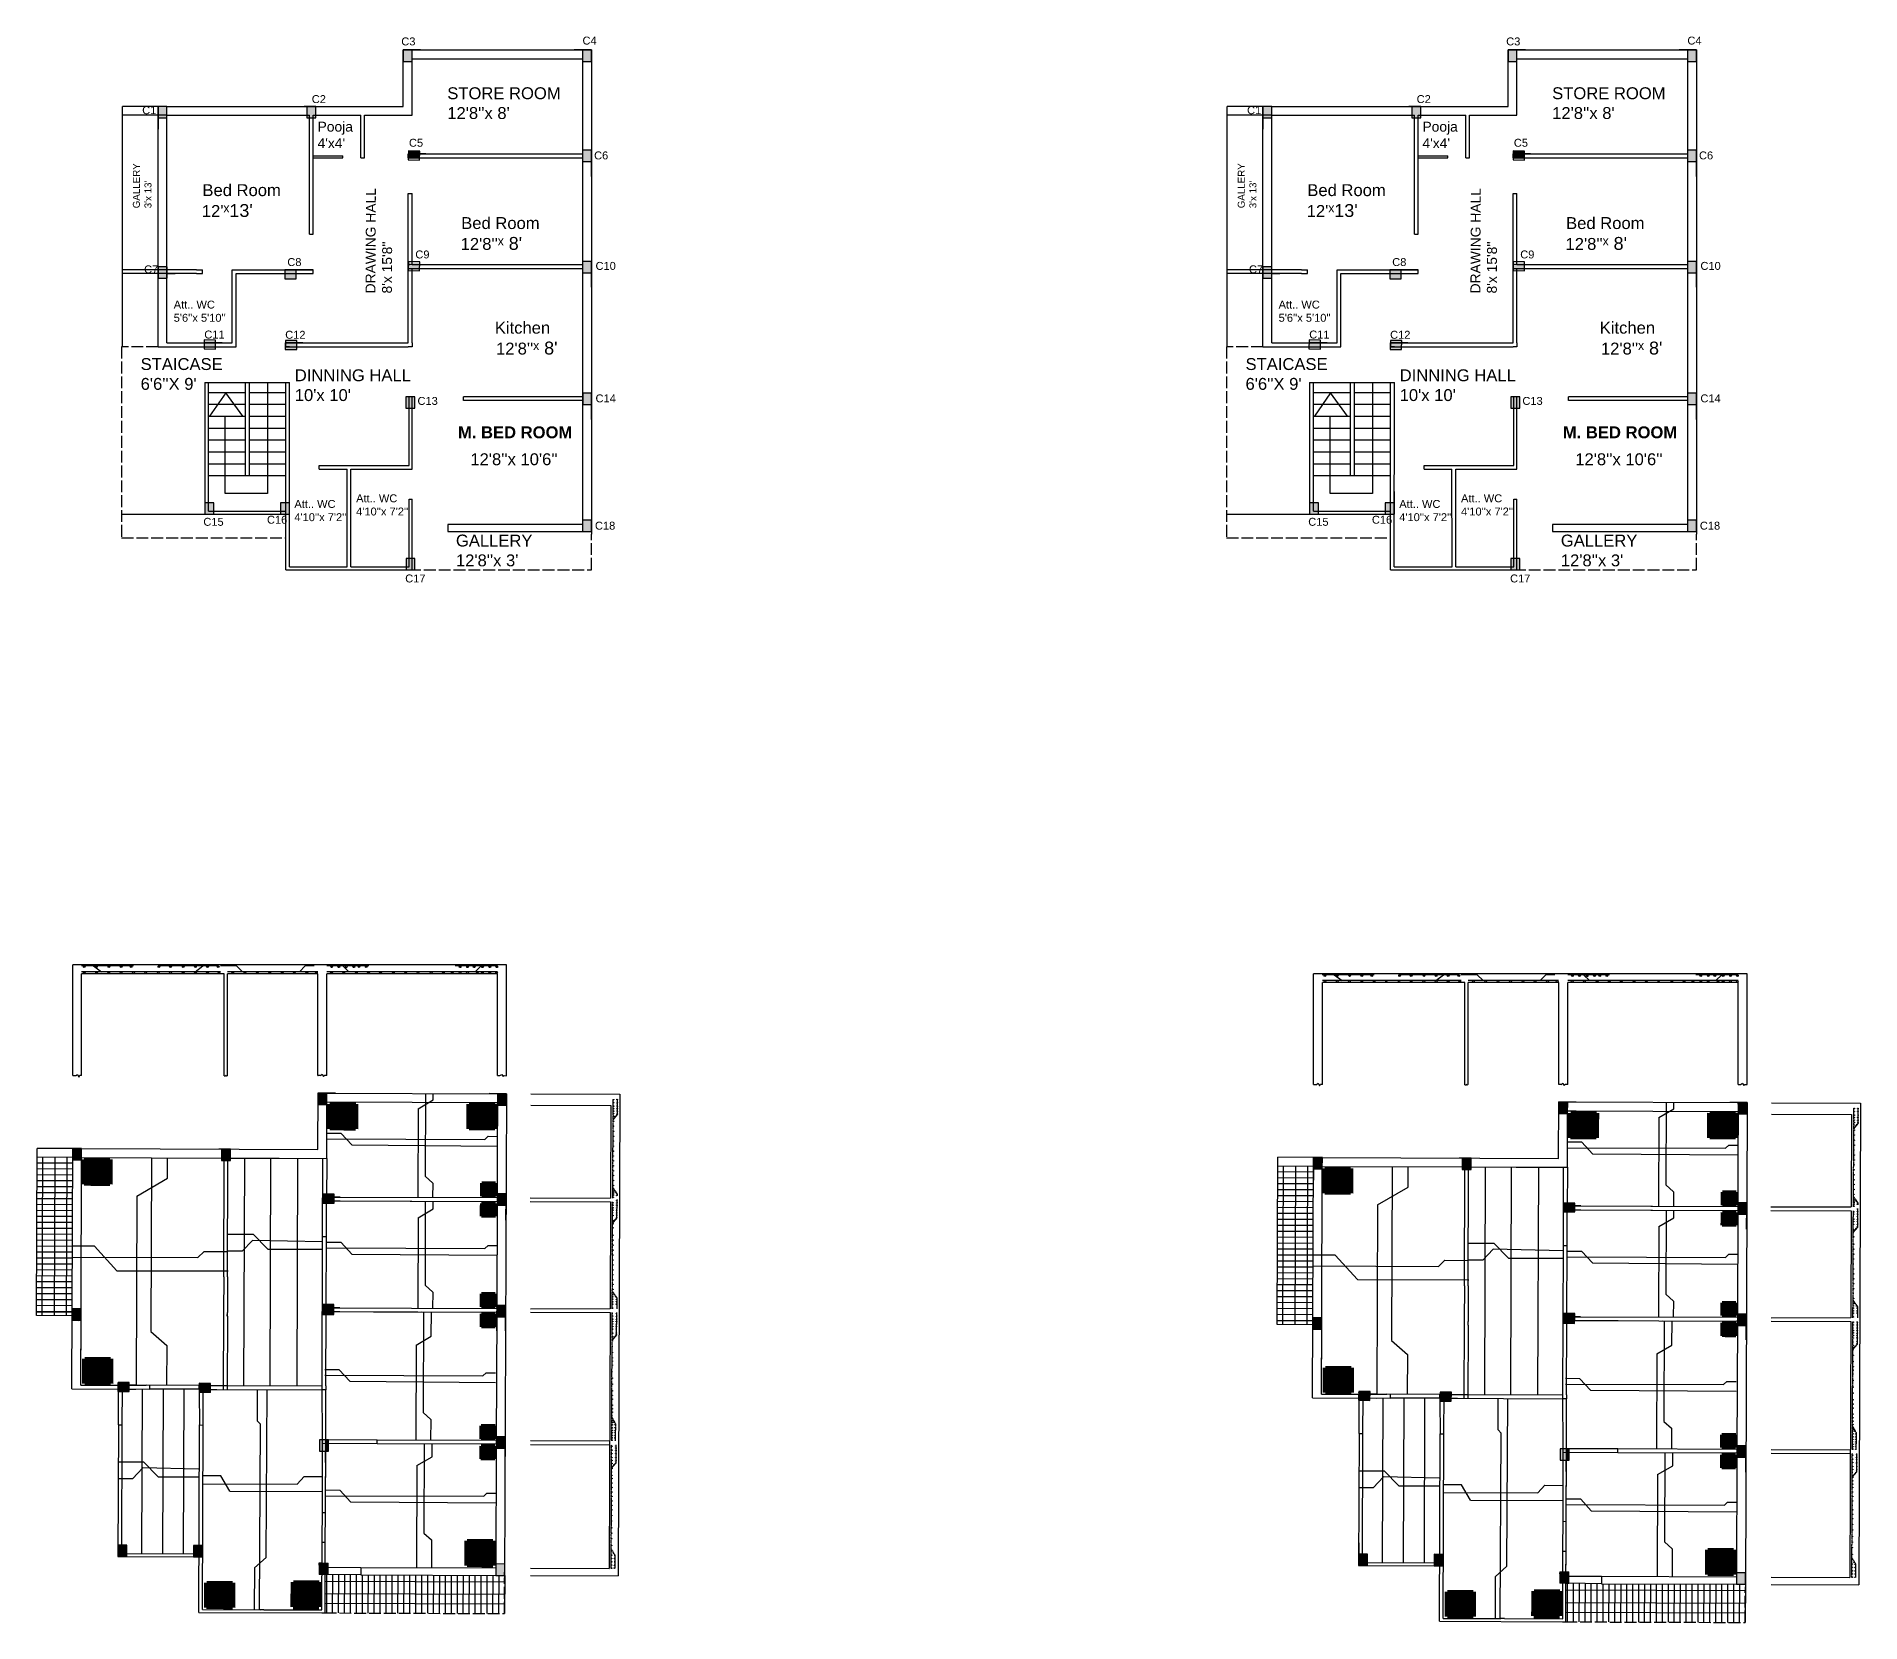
# Model space of a CAD drawing. Header units: feet. Extents: x -818749 to 7402802, y -779513 to 6609444.
# Drawn here: x -816718 to -814875, y -779513 to -777912 of the extents above; entities that cross this region are included whole.
import ezdxf

# ---------------------------------------------------------------- set-up
doc = ezdxf.new("R2010")
doc.units = ezdxf.units.FT
doc.header["$MEASUREMENT"] = 0
doc.linetypes.add('ACAD_ISO02W100', pattern=[15, 12, -3])
doc.linetypes.add('CENTER2', pattern=[1.125, 0.75, -0.125, 0.125, -0.125])
doc.layers.add('GRID', color=7, linetype='CENTER2', plot=False)
doc.styles.get("Standard").update_dxf_attribs({"font": 'arial.ttf'})

msp = doc.modelspace()

# ---------------------------------------------------------------- texts
at = {"linetype": 'ByBlock'}
for s, height, p in [('Bed Room', 12, (-816550.48046, -778072.80791)), ('Bed Room', 12, (-816550.48046, -778072.80791)), ('Bed Room', 12, (-815434.0829, -778072.80791)), ('Bed Room', 12, (-815434.0829, -778072.80791)), ("12'", 12, (-816551.078, -778093.86107)), ("12'", 12, (-816551.078, -778093.86107)), ("ˣ13'", 12.99996, (-816529.2308, -778093.86107)), ("ˣ13'", 12.99996, (-816529.2308, -778093.86107)), ("12'", 12, (-815434.68045, -778093.86107)), ("12'", 12, (-815434.68045, -778093.86107)), ("ˣ13'", 12.99996, (-815412.83324, -778093.86107)), ("ˣ13'", 12.99996, (-815412.83324, -778093.86107)), ('Bed Room', 12, (-816289.00726, -778106.06596)), ('Bed Room', 12, (-816289.00726, -778106.06596)), ('Bed Room', 12, (-815172.60971, -778106.06596)), ('Bed Room', 12, (-815172.60971, -778106.06596)), ("12'8''", 12, (-816289.60481, -778127.11912)), ("12'8''", 12, (-816289.60481, -778127.11912)), ("ˣ 8'", 12.99996, (-816252.03318, -778127.11912)), ("ˣ 8'", 12.99996, (-816252.03318, -778127.11912)), ("12'8''", 12, (-815173.20725, -778127.11912)), ("12'8''", 12, (-815173.20725, -778127.11912)), ("ˣ 8'", 12.99996, (-815135.63563, -778127.11912)), ("ˣ 8'", 12.99996, (-815135.63563, -778127.11912)), ('Kitchen', 12, (-816255.04935, -778211.74412)), ('Kitchen', 12, (-816255.04935, -778211.74412)), ('Kitchen', 12, (-815138.6518, -778211.74412)), ('Kitchen', 12, (-815138.6518, -778211.74412)), ("12'8''", 12, (-816253.82152, -778232.79729)), ("12'8''", 12, (-816253.82152, -778232.79729)), ("ˣ 8'", 12.99996, (-816216.2499, -778232.79729)), ("ˣ 8'", 12.99996, (-816216.2499, -778232.79729)), ("12'8''", 12, (-815137.42397, -778232.79729)), ("12'8''", 12, (-815137.42397, -778232.79729)), ("ˣ 8'", 12.99996, (-815099.85234, -778232.79729)), ("ˣ 8'", 12.99996, (-815099.85234, -778232.79729))]:
    msp.add_text(s, height=height, dxfattribs=at).set_placement(p)
at = {"layer": 'Defpoints', "linetype": 'ByBlock', "attachment_point": 1}
for s, width, heights, insert, char_height in [("Pooja\\P4'x4'", 216.8462515, [0], (-816434.16191, -777997.71327), 10), ("Pooja\\P4'x4'", 216.8462515, [0], (-815317.76436, -777997.71327), 10), ('{\\fArial|b1|i0|c0|p34;M. BED ROOM}', 116.9552336, [23.01049], (-816292.27713, -778305.39044), 12), ('{\\fArial|b1|i0|c0|p34;M. BED ROOM}', 116.9552336, [23.01049], (-815175.87957, -778305.39044), 12), ("12'8''x 10'6''", 138.5801276, [136.05347], (-816279.74698, -778332.56528), 12), ("12'8''x 10'6''", 138.5801276, [136.05347], (-815163.34943, -778332.56528), 12)]:
    msp.add_mtext_dynamic_manual_height_columns(s, width=width, gutter_width=445.0955, heights=heights, dxfattribs=dict(at, insert=insert, char_height=char_height))
at = {"layer": 'GRID', "linetype": 'ByBlock', "attachment_point": 1}
for s, insert, char_height, width in [('C3', (-816349.55783, -777912.64134), 8, 20.3688715), ('C4', (-816166.45346, -777911.77426), 8, 20.3688715), ('C3', (-815233.16028, -777912.64134), 8, 20.3688715), ('C4', (-815050.05591, -777911.77426), 8, 20.3688715), ('C2', (-816440.01459, -777970.8667), 8, 14.0861167), ('C2', (-815323.61704, -777970.8667), 8, 14.0861167), ('C1', (-816611.36557, -777982.07325), 8, 19.4374606), ('C1', (-815494.96802, -777982.07325), 8, 19.4374606), ('C5', (-816341.81267, -778014.98824), 8, 17.2300192), ('C5', (-815225.41511, -778014.98824), 8, 17.2300192), ('C6', (-816154.73904, -778027.75694), 8, 48.6219088), ('C6', (-815038.34149, -778027.75694), 8, 48.6219088), ('C9', (-816335.36109, -778127.75785), 8, 27.1530442), ('C9', (-815218.96354, -778127.75785), 8, 27.1530442), ('C7', (-816609.44912, -778142.78042), 8, 16.7088812), ('C8', (-816464.70864, -778135.45154), 8, 25.4003661), ('C10', (-816153.28962, -778139.30292), 8, 27.1530442), ('C7', (-815493.05157, -778142.78042), 8, 16.7088812), ('C8', (-815348.31109, -778135.45154), 8, 25.4003661), ('C10', (-815036.89207, -778139.30292), 8, 27.1530442), ("Att.. WC\\P5'6''x 5'10''", (-816579.51227, -778178.38214), 8, 284.835699), ("Att.. WC\\P5'6''x 5'10''", (-815463.11472, -778178.38214), 8, 284.835699), ('C11', (-816548.57963, -778208.62885), 8, 25.2967156), ('C12', (-816466.8449, -778208.87637), 8, 17.4161571), ('C11', (-815432.18208, -778208.62885), 8, 25.2967156), ('C12', (-815350.44735, -778208.87637), 8, 17.4161571), ("STAICASE\\P6'6''X 9'", (-816612.93023, -778236.44157), 12, 534.4380928), ("STAICASE\\P6'6''X 9'", (-815496.53268, -778236.44157), 12, 534.4380928), ("\\pxt8;DINNING HALL\\P10'x 10'", (-816457.18439, -778247.76402), 12, 728.4020163), ("\\pxt8;DINNING HALL\\P10'x 10'", (-815340.78683, -778247.76402), 12, 728.4020163), ('C13', (-816333.1813, -778275.65923), 8, 18.5512615), ('C14', (-816153.28962, -778273.10303), 8, 14.4745051), ('C13', (-815216.78375, -778275.65923), 8, 18.5512615), ('C14', (-815036.89207, -778273.10303), 8, 14.4745051), ("Att.. WC\\P4'10''x 7'2''", (-816457.60441, -778379.72569), 8, 242.7059234), ("Att.. WC\\P4'10''x 7'2''", (-816395.17807, -778374.01964), 8, 242.7059234), ("Att.. WC\\P4'10''x 7'2''", (-815341.20685, -778379.72569), 8, 242.7059234), ("Att.. WC\\P4'10''x 7'2''", (-815278.78052, -778374.01964), 8, 242.7059234), ('C15', (-816549.56058, -778397.75052), 8, 11.680032), ('C16', (-816485.25091, -778395.64584), 8, 11.9568339), ('C18', (-816153.87425, -778401.64469), 8, 17.040274), ('C15', (-815433.16303, -778397.75052), 8, 11.680032), ('C16', (-815368.85335, -778395.64584), 8, 11.9568339), ('C18', (-815037.47669, -778401.64469), 8, 17.040274), ("GALLERY\\P12'8''x 3'", (-816294.34804, -778414.67968), 12, 250.5171904), ("GALLERY\\P12'8''x 3'", (-815177.95049, -778414.67968), 12, 250.5171904), ('C17', (-816345.61262, -778454.95665), 8, 18.1099656), ('C17', (-815229.21507, -778454.95665), 8, 18.1099656)]:
    msp.add_mtext(s, dxfattribs=dict(at, insert=insert, char_height=char_height, width=width))
at = {"layer": 'GRID', "linetype": 'ByBlock', "char_height": 12, "attachment_point": 1}
for insert in [(-816303.10283, -777962.94534), (-815186.70528, -777962.94534)]:
    msp.add_mtext_dynamic_manual_height_columns("STORE ROOM\\P12'8''x 8'", width=507.4320337, gutter_width=445.0955, heights=[0], dxfattribs=dict(at, insert=insert))
at = {"layer": 'GRID', "linetype": 'ByBlock', "attachment_point": 1}
for s, insert, char_height, width, rotation in [("GALLERY\\P3'x 13'", (-816620.78834, -778085.12104), 7.050554, 147.1904214, 90), ("GALLERY\\P3'x 13'", (-815504.39079, -778085.12104), 7.050554, 147.1904214, 90), ("DRAWING HALL\\P8'x 15'8''", (-816385.73145, -778171.05092), 10, 431.451632, 89.7307838), ("DRAWING HALL\\P8'x 15'8''", (-815269.3339, -778171.05092), 10, 431.451632, 89.7307838)]:
    msp.add_mtext(s, dxfattribs=dict(at, insert=insert, char_height=char_height, width=width, rotation=rotation))

# ---------------------------------------------------------------- hatches: boundary and pattern name
at = {"layer": 'GRID', "linetype": 'ByBlock', "true_color": 0xed1f24}
h = msp.add_hatch(color=240, dxfattribs=at)
h.dxf.hatch_style = 1
h.paths.add_polyline_path([(-816331.11933, -778034.07069), (-816333.70307, -778034.06596), (-816342.47966, -778034.06596), (-816342.49136, -778036.30603), (-816331.17743, -778036.4341)])
h.paths.add_polyline_path([(-816157.33136, -777925.28235), (-816166.35567, -777925.27115), (-816166.35567, -777934.22596), (-816166.33136, -777934.22596), (-816166.33136, -777936.76077), (-816157.33136, -777936.77194)])
h.paths.add_polyline_path([(-816157.34154, -778026.43996), (-816166.33136, -778026.42881), (-816166.33136, -778030.22596), (-816166.33136, -778037.9184), (-816157.34154, -778037.92955)])
h.paths.add_polyline_path([(-816338.64705, -777925.3009), (-816347.65136, -777925.28972), (-816347.65136, -777934.22596), (-816347.65136, -777936.77931), (-816338.65136, -777936.79048), (-816338.65136, -777934.22596)])
h.paths.add_polyline_path([(-816157.33136, -778138.9493), (-816166.33136, -778138.93813), (-816166.33136, -778142.06596), (-816166.33136, -778150.42772), (-816157.33136, -778150.43889), (-816157.33136, -778141.83685)])
h.paths.add_polyline_path([(-816157.33136, -778404.44306), (-816157.33136, -778400.17476), (-816166.30592, -778400.16362), (-816166.30592, -778411.6149), (-816157.33136, -778411.6149)])
h.paths.add_polyline_path([(-816157.33136, -778275.4876), (-816157.33136, -778271.8322), (-816166.28758, -778271.82109), (-816166.28758, -778283.31068), (-816157.33136, -778283.32179)])
h.paths.add_polyline_path([(-816335.73574, -778275.47116), (-816338.65136, -778275.46755), (-816338.65136, -778286.95713), (-816335.73574, -778286.96075)])
h.paths.add_polyline_path([(-816338.65136, -778275.46755), (-816341.75815, -778275.46369), (-816341.75815, -778286.95328), (-816338.65136, -778286.95713)])
h.paths.add_polyline_path([(-816341.75815, -778275.46369), (-816344.81046, -778275.4599), (-816344.81046, -778286.94949), (-816341.75815, -778286.95328)])
h.paths.add_polyline_path([(-816331.04189, -778145.92693), (-816338.65136, -778145.91299), (-816338.65136, -778148.145), (-816331.08535, -778148.27562)])
h.paths.add_polyline_path([(-816330.97054, -778142.07096), (-816333.70081, -778142.06596), (-816338.65136, -778142.06596), (-816338.65136, -778142.05689), (-816342.46169, -778142.04991), (-816342.49136, -778143.65334), (-816342.49136, -778145.90596), (-816338.65136, -778145.91299), (-816338.65136, -778145.90596), (-816331.0415, -778145.90596)])
h.paths.add_polyline_path([(-816330.91746, -778139.20244), (-816338.65136, -778139.06893), (-816338.65136, -778142.05689), (-816333.70081, -778142.06596), (-816330.97044, -778142.06596)])
h.paths.add_polyline_path([(-816338.65136, -778139.06893), (-816342.40533, -778139.00412), (-816342.46169, -778142.04991), (-816338.65136, -778142.05689)])
h.paths.add_polyline_path([(-816338.65136, -778145.91299), (-816342.49136, -778145.90596), (-816342.49136, -778148.07871), (-816338.65136, -778148.145)])
h.paths.add_polyline_path([(-816435.88021, -777982.27103), (-816444.95494, -777982.25977), (-816444.95494, -777991.22596), (-816442.33136, -777991.22596), (-816442.33136, -777993.75262), (-816438.49136, -777993.75738), (-816438.49136, -777991.22596), (-816435.88021, -777991.22596)])
h.paths.add_polyline_path([(-816435.88021, -777991.22596), (-816438.49136, -777991.22596), (-816438.49136, -777993.75738), (-816435.88021, -777993.76062)])
h.paths.add_polyline_path([(-816442.33136, -777991.22596), (-816444.95494, -777991.22596), (-816444.95494, -777993.74936), (-816442.33136, -777993.75262)], flags=17)
h.paths.add_polyline_path([(-816586.33136, -777982.20544), (-816595.33136, -777982.19427), (-816595.33136, -777993.68386), (-816586.33136, -777993.69503)])
h.paths.add_polyline_path([(-816586.33136, -778144.20988), (-816595.30325, -778144.19875), (-816595.30325, -778155.68834), (-816586.33136, -778155.69947), (-816586.33136, -778147.22596)])
h.paths.add_polyline_path([(-816537.27115, -778224.90985), (-816539.39428, -778224.90596), (-816548.76263, -778224.90596), (-816548.80515, -778227.20377), (-816537.31727, -778227.40209)])
h.paths.add_polyline_path([(-816537.2001, -778221.06998), (-816539.39428, -778221.06596), (-816548.69157, -778221.06596), (-816548.76263, -778224.90596), (-816539.39428, -778224.90596), (-816537.27108, -778224.90596)])
h.paths.add_polyline_path([(-816537.14938, -778218.32891), (-816548.63725, -778218.1306), (-816548.69157, -778221.06596), (-816548.18484, -778221.06596), (-816548.18484, -778221.04985), (-816539.39428, -778221.06596), (-816537.20002, -778221.06596)])
h.paths.add_polyline_path([(-816455.20438, -778224.91067), (-816457.77661, -778224.90596), (-816462.49136, -778224.90596), (-816466.33136, -778224.90596), (-816466.69584, -778224.90596), (-816466.74723, -778227.68323), (-816455.25935, -778227.88155)])
h.paths.add_polyline_path([(-816455.13332, -778221.0708), (-816457.77661, -778221.06596), (-816466.56717, -778221.06596), (-816466.56717, -778224.88985), (-816457.77661, -778224.90596), (-816455.20429, -778224.90596)])
h.paths.add_polyline_path([(-816455.09146, -778218.80837), (-816466.57933, -778218.61005), (-816466.62448, -778221.04975), (-816457.77661, -778221.06596), (-816455.13323, -778221.06596)])
h.paths.add_polyline_path([(-816455.63342, -778147.40469), (-816465.98664, -778147.22596), (-816467.12166, -778147.22596), (-816467.19272, -778151.06596), (-816455.70117, -778151.06596)])
h.paths.add_polyline_path([(-816455.70117, -778151.06596), (-816467.19272, -778151.06596), (-816467.28919, -778156.27955), (-816455.80131, -778156.47787)])
h.paths.add_polyline_path([(-816338.65136, -778438.74981), (-816341.75815, -778438.74595), (-816341.75815, -778447.23735), (-816344.80768, -778447.23601), (-816344.80768, -778450.17399), (-816341.97353, -778450.17527), (-816338.65136, -778450.21133)])
h.paths.add_polyline_path([(-816341.75815, -778438.74595), (-816344.80768, -778438.74217), (-816344.80768, -778447.23601), (-816341.75815, -778447.23735)])
h.paths.add_polyline_path([(-816335.73296, -778438.75343), (-816338.65136, -778438.74981), (-816338.65136, -778450.23869), (-816335.73296, -778450.23869)])
h.paths.add_polyline_path([(-816466.32039, -778382.55289), (-816471.69317, -778382.54622), (-816471.69317, -778391.06694), (-816466.3198, -778391.06697)])
h.paths.add_polyline_path([(-816462.61844, -778382.55749), (-816466.32039, -778382.55289), (-816466.3198, -778391.06697), (-816466.31959, -778394.04248), (-816462.61844, -778394.04707)])
h.paths.add_polyline_path([(-816466.3198, -778391.06697), (-816471.69317, -778391.06694), (-816471.69317, -778394.03581), (-816466.31959, -778394.04248)])
h.paths.add_polyline_path([(-816544.3327, -778382.54645), (-816548.17242, -778382.54168), (-816548.17252, -778394.03127), (-816539.11721, -778394.04251), (-816539.11721, -778391.06651), (-816544.33277, -778391.06647)])
h.paths.add_polyline_path([(-816539.11721, -778382.55292), (-816544.3327, -778382.54645), (-816544.33277, -778391.06647), (-816539.11721, -778391.06651)], flags=17)
h = msp.add_hatch(color=240, dxfattribs=at)
h.dxf.hatch_style = 1
h.paths.add_polyline_path([(-815214.72178, -778034.07069), (-815217.30552, -778034.06596), (-815226.08211, -778034.06596), (-815226.09381, -778036.30603), (-815214.77987, -778036.4341)])
h.paths.add_polyline_path([(-815040.93381, -777925.28235), (-815049.95812, -777925.27115), (-815049.95812, -777934.22596), (-815049.93381, -777934.22596), (-815049.93381, -777936.76077), (-815040.93381, -777936.77194)])
h.paths.add_polyline_path([(-815040.94398, -778026.43996), (-815049.93381, -778026.42881), (-815049.93381, -778030.22596), (-815049.93381, -778037.9184), (-815040.94398, -778037.92955)])
h.paths.add_polyline_path([(-815222.2495, -777925.3009), (-815231.25381, -777925.28972), (-815231.25381, -777934.22596), (-815231.25381, -777936.77931), (-815222.25381, -777936.79048), (-815222.25381, -777934.22596)])
h.paths.add_polyline_path([(-815040.93381, -778138.9493), (-815049.93381, -778138.93813), (-815049.93381, -778142.06596), (-815049.93381, -778150.42772), (-815040.93381, -778150.43889), (-815040.93381, -778141.83685)])
h.paths.add_polyline_path([(-815040.93381, -778404.44306), (-815040.93381, -778400.17476), (-815049.90837, -778400.16362), (-815049.90837, -778411.6149), (-815040.93381, -778411.6149)])
h.paths.add_polyline_path([(-815040.93381, -778275.4876), (-815040.93381, -778271.8322), (-815049.89003, -778271.82109), (-815049.89003, -778283.31068), (-815040.93381, -778283.32179)])
h.paths.add_polyline_path([(-815219.33818, -778275.47116), (-815222.25381, -778275.46755), (-815222.25381, -778286.95713), (-815219.33818, -778286.96075)])
h.paths.add_polyline_path([(-815222.25381, -778275.46755), (-815225.3606, -778275.46369), (-815225.3606, -778286.95328), (-815222.25381, -778286.95713)])
h.paths.add_polyline_path([(-815225.3606, -778275.46369), (-815228.41291, -778275.4599), (-815228.41291, -778286.94949), (-815225.3606, -778286.95328)])
h.paths.add_polyline_path([(-815214.64434, -778145.92693), (-815222.25381, -778145.91299), (-815222.25381, -778148.145), (-815214.6878, -778148.27562)])
h.paths.add_polyline_path([(-815214.57298, -778142.07096), (-815217.30325, -778142.06596), (-815222.25381, -778142.06596), (-815222.25381, -778142.05689), (-815226.06414, -778142.04991), (-815226.09381, -778143.65334), (-815226.09381, -778145.90596), (-815222.25381, -778145.91299), (-815222.25381, -778145.90596), (-815214.64395, -778145.90596)])
h.paths.add_polyline_path([(-815214.5199, -778139.20244), (-815222.25381, -778139.06893), (-815222.25381, -778142.05689), (-815217.30325, -778142.06596), (-815214.57289, -778142.06596)])
h.paths.add_polyline_path([(-815222.25381, -778139.06893), (-815226.00778, -778139.00412), (-815226.06414, -778142.04991), (-815222.25381, -778142.05689)])
h.paths.add_polyline_path([(-815222.25381, -778145.91299), (-815226.09381, -778145.90596), (-815226.09381, -778148.07871), (-815222.25381, -778148.145)])
h.paths.add_polyline_path([(-815319.48266, -777982.27103), (-815328.55738, -777982.25977), (-815328.55738, -777991.22596), (-815325.93381, -777991.22596), (-815325.93381, -777993.75262), (-815322.09381, -777993.75738), (-815322.09381, -777991.22596), (-815319.48266, -777991.22596)])
h.paths.add_polyline_path([(-815319.48266, -777991.22596), (-815322.09381, -777991.22596), (-815322.09381, -777993.75738), (-815319.48266, -777993.76062)])
h.paths.add_polyline_path([(-815325.93381, -777991.22596), (-815328.55738, -777991.22596), (-815328.55738, -777993.74936), (-815325.93381, -777993.75262)], flags=17)
h.paths.add_polyline_path([(-815469.93381, -777982.20544), (-815478.93381, -777982.19427), (-815478.93381, -777993.68386), (-815469.93381, -777993.69503)])
h.paths.add_polyline_path([(-815469.93381, -778144.20988), (-815478.9057, -778144.19875), (-815478.9057, -778155.68834), (-815469.93381, -778155.69947), (-815469.93381, -778147.22596)])
h.paths.add_polyline_path([(-815420.8736, -778224.90985), (-815422.99673, -778224.90596), (-815432.36507, -778224.90596), (-815432.40759, -778227.20377), (-815420.91972, -778227.40209)])
h.paths.add_polyline_path([(-815420.80255, -778221.06998), (-815422.99673, -778221.06596), (-815432.29402, -778221.06596), (-815432.36507, -778224.90596), (-815422.99673, -778224.90596), (-815420.87353, -778224.90596)])
h.paths.add_polyline_path([(-815420.75182, -778218.32891), (-815432.2397, -778218.1306), (-815432.29402, -778221.06596), (-815431.78728, -778221.06596), (-815431.78728, -778221.04985), (-815422.99673, -778221.06596), (-815420.80247, -778221.06596)])
h.paths.add_polyline_path([(-815338.80682, -778224.91067), (-815341.37906, -778224.90596), (-815346.09381, -778224.90596), (-815349.93381, -778224.90596), (-815350.29828, -778224.90596), (-815350.34967, -778227.68323), (-815338.8618, -778227.88155)])
h.paths.add_polyline_path([(-815338.73577, -778221.0708), (-815341.37906, -778221.06596), (-815350.16961, -778221.06596), (-815350.16961, -778224.88985), (-815341.37906, -778224.90596), (-815338.80674, -778224.90596)])
h.paths.add_polyline_path([(-815338.6939, -778218.80837), (-815350.18178, -778218.61005), (-815350.22693, -778221.04975), (-815341.37906, -778221.06596), (-815338.73568, -778221.06596)])
h.paths.add_polyline_path([(-815339.23587, -778147.40469), (-815349.58909, -778147.22596), (-815350.72411, -778147.22596), (-815350.79516, -778151.06596), (-815339.30362, -778151.06596)])
h.paths.add_polyline_path([(-815339.30362, -778151.06596), (-815350.79516, -778151.06596), (-815350.89164, -778156.27955), (-815339.40376, -778156.47787)])
h.paths.add_polyline_path([(-815222.25381, -778438.74981), (-815225.3606, -778438.74595), (-815225.3606, -778447.23735), (-815228.41013, -778447.23601), (-815228.41013, -778450.17399), (-815225.57597, -778450.17527), (-815222.25381, -778450.21133)])
h.paths.add_polyline_path([(-815225.3606, -778438.74595), (-815228.41013, -778438.74217), (-815228.41013, -778447.23601), (-815225.3606, -778447.23735)])
h.paths.add_polyline_path([(-815219.33541, -778438.75343), (-815222.25381, -778438.74981), (-815222.25381, -778450.23869), (-815219.33541, -778450.23869)])
h.paths.add_polyline_path([(-815349.92284, -778382.55289), (-815355.29561, -778382.54622), (-815355.29561, -778391.06694), (-815349.92225, -778391.06697)])
h.paths.add_polyline_path([(-815346.22089, -778382.55749), (-815349.92284, -778382.55289), (-815349.92225, -778391.06697), (-815349.92204, -778394.04248), (-815346.22089, -778394.04707)])
h.paths.add_polyline_path([(-815349.92225, -778391.06697), (-815355.29561, -778391.06694), (-815355.29561, -778394.03581), (-815349.92204, -778394.04248)])
h.paths.add_polyline_path([(-815427.93514, -778382.54645), (-815431.77487, -778382.54168), (-815431.77497, -778394.03127), (-815422.71966, -778394.04251), (-815422.71966, -778391.06651), (-815427.93522, -778391.06647)])
h.paths.add_polyline_path([(-815422.71966, -778382.55292), (-815427.93514, -778382.54645), (-815427.93522, -778391.06647), (-815422.71966, -778391.06651)], flags=17)
h = msp.add_hatch(color=240, dxfattribs=at)
h.dxf.hatch_style = 1
h.paths.add_polyline_path([(-816342.44396, -778027.23077), (-816342.45952, -778030.20991), (-816333.70307, -778030.22596), (-816331.02483, -778030.22596), (-816330.95609, -778027.42908)])
h.paths.add_polyline_path([(-816333.70307, -778034.06596), (-816331.11922, -778034.06596), (-816331.02495, -778030.23086), (-816333.70307, -778030.22596), (-816342.49136, -778030.22596), (-816342.49136, -778034.04986)])
h = msp.add_hatch(color=240, dxfattribs=at)
h.dxf.hatch_style = 1
h.paths.add_polyline_path([(-815226.04641, -778027.23077), (-815226.06197, -778030.20991), (-815217.30552, -778030.22596), (-815214.62728, -778030.22596), (-815214.55853, -778027.42908)])
h.paths.add_polyline_path([(-815217.30552, -778034.06596), (-815214.72167, -778034.06596), (-815214.6274, -778030.23086), (-815217.30552, -778030.22596), (-815226.09381, -778030.22596), (-815226.09381, -778034.04986)])
at = {"layer": 'GRID', "linetype": 'Continuous', "true_color": 0xf1eb1f}
h = msp.add_hatch(color=2, dxfattribs=at)
h.dxf.hatch_style = 1
h.paths.add_polyline_path([(-816670.81549, -778851.01375, 1), (-816669.0127, -778851.01375, 1)])
h.paths.add_polyline_path([(-816668.97148, -778856.98603, 1), (-816670.77426, -778856.98603, 1)])
h.paths.add_polyline_path([(-816658.35304, -778856.98638, 1), (-816656.55025, -778856.98638, 1)])
h.paths.add_polyline_path([(-816646.09628, -778856.98603, 1), (-816644.29349, -778856.98603, 1)])
h.paths.add_polyline_path([(-816631.82067, -778857.18359, 1), (-816633.62346, -778857.18359, 1)])
h.paths.add_polyline_path([(-816619.27832, -778857.18359, 1), (-816621.0811, -778857.18359, 1)])
h.paths.add_polyline_path([(-816608.78468, -778857.18359, 1), (-816606.98189, -778857.18359, 1)])
h.paths.add_polyline_path([(-816594.17463, -778857.18359, 1), (-816595.97741, -778857.18359, 1)])
h.paths.add_polyline_path([(-816581.81248, -778857.18359, 1), (-816583.61527, -778857.18359, 1)])
h.paths.add_polyline_path([(-816570.89348, -778856.98638, 1), (-816569.0907, -778856.98638, 1)])
h.paths.add_polyline_path([(-816558.45235, -778856.98638, 1), (-816556.64957, -778856.98638, 1)])
h.paths.add_polyline_path([(-816544.50925, -778857.0523, 1), (-816546.31203, -778857.0523, 1)])
h.paths.add_polyline_path([(-816534.64009, -778857.0523, 1), (-816532.8373, -778857.0523, 1)])
h.paths.add_polyline_path([(-816533.73724, -778851.01375, 1), (-816535.54003, -778851.01375, 1)])
h.paths.add_polyline_path([(-816544.52523, -778851.01375, 1), (-816546.32802, -778851.01375, 1)])
h.paths.add_polyline_path([(-816556.7143, -778851.01375, 1), (-816558.51708, -778851.01375, 1)])
h.paths.add_polyline_path([(-816568.96089, -778851.01375, 1), (-816570.76367, -778851.01375, 1)])
h.paths.add_polyline_path([(-816581.90982, -778851.01375, 1), (-816583.71261, -778851.01375, 1)])
h.paths.add_polyline_path([(-816595.36415, -778851.01375, 1), (-816593.56137, -778851.01375, 1)])
h.paths.add_polyline_path([(-816621.7238, -778851.01375, 1), (-816623.52658, -778851.01375, 1)])
h.paths.add_polyline_path([(-816633.54263, -778851.01375, 1), (-816631.73985, -778851.01375, 1)])
h.paths.add_polyline_path([(-816645.85847, -778851.01375, 1), (-816644.05569, -778851.01375, 1)])
h.paths.add_polyline_path([(-816656.68924, -778851.01375, 1), (-816658.49202, -778851.01375, 1)])
h.paths.add_polyline_path([(-816254.05092, -778851.0833, 1), (-816252.24813, -778851.0833, 1)])
h.paths.add_polyline_path([(-816260.9771, -778851.0833, 1), (-816259.17432, -778851.0833, 1)])
h.paths.add_polyline_path([(-816268.33027, -778851.0833, 1), (-816266.52748, -778851.0833, 1)])
h.paths.add_polyline_path([(-816276.88884, -778851.0833, 1), (-816275.08606, -778851.0833, 1)])
h.paths.add_polyline_path([(-816281.66672, -778851.0833, 1), (-816283.46951, -778851.0833, 1)])
h.paths.add_polyline_path([(-816291.08928, -778851.0833, 1), (-816289.28649, -778851.0833, 1)])
h.paths.add_polyline_path([(-816291.04418, -778857.1836, 1), (-816289.24139, -778857.1836, 1)])
h.paths.add_polyline_path([(-816298.99148, -778857.06855, 1), (-816297.18869, -778857.06855, 1)])
h.paths.add_polyline_path([(-816271.84733, -778857.07925, 1), (-816273.65012, -778857.07925, 1)])
h.paths.add_polyline_path([(-816283.61288, -778857.1836, 1), (-816281.81009, -778857.1836, 1)])
h.paths.add_polyline_path([(-816268.47257, -778857.04342, 1), (-816266.66978, -778857.04342, 1)])
h.paths.add_polyline_path([(-816261.11941, -778856.99602, 1), (-816259.31662, -778856.99602, 1)])
h.paths.add_polyline_path([(-816254.15136, -778857.00459, 1), (-816252.34857, -778857.00459, 1)])
h.paths.add_polyline_path([(-816306.11657, -778857.06855, 1), (-816307.91936, -778857.06855, 1)])
h.paths.add_polyline_path([(-816320.32273, -778857.18359, 1), (-816318.51994, -778857.18359, 1)])
h.paths.add_polyline_path([(-816333.61542, -778857.18359, 1), (-816331.81263, -778857.18359, 1)])
h.paths.add_polyline_path([(-816344.26618, -778857.06855, 1), (-816346.06897, -778857.06855, 1)])
h.paths.add_polyline_path([(-816356.63073, -778857.06855, 1), (-816358.43351, -778857.06855, 1)])
h.paths.add_polyline_path([(-816404.19032, -778851.10773, 1), (-816405.99311, -778851.10773, 1)])
h.paths.add_polyline_path([(-816398.45705, -778851.05291, 1), (-816396.65426, -778851.05291, 1)])
h.paths.add_polyline_path([(-816392.11621, -778850.08499), (-816392.46553, -778850.08499, 0.358186129), (-816393.19226, -778850.9693, 1), (-816391.38948, -778850.9693, 0.358186129)])
h.paths.add_polyline_path([(-816384.78973, -778850.08499), (-816385.12931, -778850.08499, 0.3597392388), (-816385.86091, -778850.97025, 1), (-816384.05813, -778850.97025, 0.3597392388)])
h.paths.add_polyline_path([(-816383.56149, -778857.06855, 1), (-816381.7587, -778857.06855, 1)])
h.paths.add_polyline_path([(-816371.42078, -778857.06855, 1), (-816369.61799, -778857.06855, 1)])
h.paths.add_polyline_path([(-816520.7989, -778856.98638, 1), (-816518.99611, -778856.98638, 1)])
h.paths.add_polyline_path([(-816508.43633, -778856.98638, 1), (-816506.63354, -778856.98638, 1)])
h.paths.add_polyline_path([(-816494.13284, -778856.98638, 1), (-816495.93562, -778856.98638, 1)])
h.paths.add_polyline_path([(-816483.36581, -778856.98638, 1), (-816481.56303, -778856.98638, 1)])
h.paths.add_polyline_path([(-816470.72697, -778856.98638, 1), (-816468.92418, -778856.98638, 1)])
h.paths.add_polyline_path([(-816456.70533, -778856.98638, 1), (-816458.50812, -778856.98638, 1)])
h.paths.add_polyline_path([(-816444.14717, -778856.98638, 1), (-816445.94995, -778856.98638, 1)])
h.paths.add_polyline_path([(-816434.41078, -778856.98638, 1), (-816436.21357, -778856.98638, 1)])
h.paths.add_polyline_path([(-816395.78746, -778857.06855, 1), (-816393.98468, -778857.06855, 1)])
h.paths.add_polyline_path([(-816408.6183, -778856.98638, 1), (-816406.81552, -778856.98638, 1)])
h.paths.add_polyline_path([(-816413.63102, -778851.03266, 1), (-816411.82823, -778851.03266, 1)])
h.paths.add_polyline_path([(-816420.79318, -778851.0827, 1), (-816418.99039, -778851.0827, 1)])
h.paths.add_polyline_path([(-816421.00035, -778856.98638, 1), (-816419.19757, -778856.98638, 1)])
h = msp.add_hatch(color=2, dxfattribs=at)
h.dxf.hatch_style = 1
h.paths.add_polyline_path([(-815417.19502, -778860.01227, 1), (-815415.39224, -778860.01227, 1)])
h.paths.add_polyline_path([(-815415.35101, -778865.98455, 1), (-815417.1538, -778865.98455, 1)])
h.paths.add_polyline_path([(-815404.73258, -778865.9849, 1), (-815402.92979, -778865.9849, 1)])
h.paths.add_polyline_path([(-815392.47582, -778865.98455, 1), (-815390.67303, -778865.98455, 1)])
h.paths.add_polyline_path([(-815378.20021, -778866.18211, 1), (-815380.00299, -778866.18211, 1)])
h.paths.add_polyline_path([(-815365.65785, -778866.18211, 1), (-815367.46064, -778866.18211, 1)])
h.paths.add_polyline_path([(-815355.16421, -778866.18211, 1), (-815353.36143, -778866.18211, 1)])
h.paths.add_polyline_path([(-815340.55416, -778866.18211, 1), (-815342.35695, -778866.18211, 1)])
h.paths.add_polyline_path([(-815328.19202, -778866.18211, 1), (-815329.9948, -778866.18211, 1)])
h.paths.add_polyline_path([(-815317.27302, -778865.9849, 1), (-815315.47024, -778865.9849, 1)])
h.paths.add_polyline_path([(-815304.83189, -778865.9849, 1), (-815303.0291, -778865.9849, 1)])
h.paths.add_polyline_path([(-815290.88879, -778866.05081, 1), (-815292.69157, -778866.05081, 1)])
h.paths.add_polyline_path([(-815281.01963, -778866.05081, 1), (-815279.21684, -778866.05081, 1)])
h.paths.add_polyline_path([(-815280.11678, -778860.01227, 1), (-815281.91957, -778860.01227, 1)])
h.paths.add_polyline_path([(-815290.90477, -778860.01227, 1), (-815292.70755, -778860.01227, 1)])
h.paths.add_polyline_path([(-815303.09383, -778860.01227, 1), (-815304.89662, -778860.01227, 1)])
h.paths.add_polyline_path([(-815315.34043, -778860.01227, 1), (-815317.14321, -778860.01227, 1)])
h.paths.add_polyline_path([(-815328.28936, -778860.01227, 1), (-815330.09214, -778860.01227, 1)])
h.paths.add_polyline_path([(-815341.74369, -778860.01227, 1), (-815339.94091, -778860.01227, 1)])
h.paths.add_polyline_path([(-815368.10333, -778860.01227, 1), (-815369.90612, -778860.01227, 1)])
h.paths.add_polyline_path([(-815379.92217, -778860.01227, 1), (-815378.11938, -778860.01227, 1)])
h.paths.add_polyline_path([(-815392.23801, -778860.01227, 1), (-815390.43522, -778860.01227, 1)])
h.paths.add_polyline_path([(-815403.06877, -778860.01227, 1), (-815404.87156, -778860.01227, 1)])
h.paths.add_polyline_path([(-815000.43045, -778860.08181, 1), (-814998.62767, -778860.08181, 1)])
h.paths.add_polyline_path([(-815007.35664, -778860.08181, 1), (-815005.55385, -778860.08181, 1)])
h.paths.add_polyline_path([(-815014.7098, -778860.08181, 1), (-815012.90702, -778860.08181, 1)])
h.paths.add_polyline_path([(-815023.26838, -778860.08181, 1), (-815021.46559, -778860.08181, 1)])
h.paths.add_polyline_path([(-815028.04626, -778860.08181, 1), (-815029.84904, -778860.08181, 1)])
h.paths.add_polyline_path([(-815037.46882, -778860.08181, 1), (-815035.66603, -778860.08181, 1)])
h.paths.add_polyline_path([(-815037.42372, -778866.18211, 1), (-815035.62093, -778866.18211, 1)])
h.paths.add_polyline_path([(-815045.37101, -778866.06706, 1), (-815043.56823, -778866.06706, 1)])
h.paths.add_polyline_path([(-815018.22687, -778866.07776, 1), (-815020.02966, -778866.07776, 1)])
h.paths.add_polyline_path([(-815029.99241, -778866.18211, 1), (-815028.18963, -778866.18211, 1)])
h.paths.add_polyline_path([(-815014.85211, -778866.04193, 1), (-815013.04932, -778866.04193, 1)])
h.paths.add_polyline_path([(-815007.49894, -778865.99454, 1), (-815005.69616, -778865.99454, 1)])
h.paths.add_polyline_path([(-815000.5309, -778866.00311, 1), (-814998.72811, -778866.00311, 1)])
h.paths.add_polyline_path([(-815052.49611, -778866.06706, 1), (-815054.2989, -778866.06706, 1)])
h.paths.add_polyline_path([(-815066.70226, -778866.18211, 1), (-815064.89948, -778866.18211, 1)])
h.paths.add_polyline_path([(-815079.99495, -778866.18211, 1), (-815078.19217, -778866.18211, 1)])
h.paths.add_polyline_path([(-815090.64572, -778866.06706, 1), (-815092.44851, -778866.06706, 1)])
h.paths.add_polyline_path([(-815103.01027, -778866.06706, 1), (-815104.81305, -778866.06706, 1)])
h.paths.add_polyline_path([(-815150.56986, -778860.10624, 1), (-815152.37264, -778860.10624, 1)])
h.paths.add_polyline_path([(-815144.83659, -778860.05143, 1), (-815143.0338, -778860.05143, 1)])
h.paths.add_polyline_path([(-815138.49575, -778859.0835), (-815138.84507, -778859.0835, 0.358186129), (-815139.5718, -778859.96781, 1), (-815137.76902, -778859.96781, 0.358186129)])
h.paths.add_polyline_path([(-815131.16926, -778859.0835), (-815131.50885, -778859.0835, 0.3597392388), (-815132.24045, -778859.96876, 1), (-815130.43766, -778859.96876, 0.3597392388)])
h.paths.add_polyline_path([(-815129.94103, -778866.06706, 1), (-815128.13824, -778866.06706, 1)])
h.paths.add_polyline_path([(-815117.80031, -778866.06706, 1), (-815115.99753, -778866.06706, 1)])
h.paths.add_polyline_path([(-815267.17844, -778865.9849, 1), (-815265.37565, -778865.9849, 1)])
h.paths.add_polyline_path([(-815254.81587, -778865.9849, 1), (-815253.01308, -778865.9849, 1)])
h.paths.add_polyline_path([(-815240.51238, -778865.9849, 1), (-815242.31516, -778865.9849, 1)])
h.paths.add_polyline_path([(-815229.74535, -778865.9849, 1), (-815227.94257, -778865.9849, 1)])
h.paths.add_polyline_path([(-815217.10651, -778865.9849, 1), (-815215.30372, -778865.9849, 1)])
h.paths.add_polyline_path([(-815203.08487, -778865.9849, 1), (-815204.88765, -778865.9849, 1)])
h.paths.add_polyline_path([(-815190.52671, -778865.9849, 1), (-815192.32949, -778865.9849, 1)])
h.paths.add_polyline_path([(-815180.79032, -778865.9849, 1), (-815182.5931, -778865.9849, 1)])
h.paths.add_polyline_path([(-815142.167, -778866.06706, 1), (-815140.36421, -778866.06706, 1)])
h.paths.add_polyline_path([(-815154.99784, -778865.9849, 1), (-815153.19505, -778865.9849, 1)])
h.paths.add_polyline_path([(-815160.01056, -778860.03118, 1), (-815158.20777, -778860.03118, 1)])
h.paths.add_polyline_path([(-815167.17271, -778860.08121, 1), (-815165.36993, -778860.08121, 1)])
h.paths.add_polyline_path([(-815167.37989, -778865.9849, 1), (-815165.5771, -778865.9849, 1)])
at = {"layer": 'GRID', "linetype": 'ByBlock'}
h = msp.add_hatch(dxfattribs=at)
h.set_pattern_fill('ANSI31', color=1, angle=-0.2106085)
h.set_pattern_definition([(44.7893915, (-821153.83319, -783334.82262), (-0.0880628523, 0.0887126487), [])])
h.paths.add_polyline_path([(-816424.66331, -778978.67273), (-816433.66752, -778978.62845), (-816433.70036, -778987.56463), (-816433.70975, -778990.11796), (-816424.70985, -778990.16221), (-816424.70043, -778987.59771)])
h.paths.add_polyline_path([(-816243.34878, -778979.32066), (-816252.37298, -778979.27629), (-816252.4059, -778988.23103), (-816252.38159, -778988.23112), (-816252.39091, -778990.76592), (-816243.39101, -778990.81017)])
h.paths.add_polyline_path([(-816243.73078, -779080.47755), (-816252.72051, -779080.43335), (-816252.73447, -779084.23047), (-816252.76274, -779091.92286), (-816243.77302, -779091.96706)])
h.paths.add_polyline_path([(-816417.41437, -779080.70631), (-816428.91587, -779080.66301), (-816428.92563, -779083.56667), (-816420.10505, -779083.61525), (-816417.42408, -779083.6251)])
h.paths.add_polyline_path([(-816417.4241, -779083.63001), (-816420.10505, -779083.61525), (-816428.89328, -779083.58294), (-816428.90733, -779087.40682), (-816420.11916, -779087.45522), (-816417.43687, -779087.46508)])
h.paths.add_polyline_path([(-816417.43688, -779087.47), (-816420.11916, -779087.45522), (-816428.93859, -779087.4228), (-816428.94611, -779089.66078), (-816417.44432, -779089.7047)])
h.paths.add_polyline_path([(-816672.55512, -779034.66645), (-816681.55501, -779034.6222), (-816681.59725, -779046.11171), (-816672.59735, -779046.15596)])
h.paths.add_polyline_path([(-816673.1617, -779199.68585), (-816673.15061, -779196.66979), (-816682.1224, -779196.62568), (-816682.16463, -779208.11519), (-816673.19285, -779208.1593)])
h.paths.add_polyline_path([(-816624.36088, -779270.96867), (-816635.72972, -779270.95317), (-816635.79038, -779273.66372), (-816635.28685, -779273.66557), (-816635.28679, -779273.64946), (-816626.49635, -779273.69788), (-816624.3857, -779273.70564)])
h.paths.add_polyline_path([(-816624.38574, -779273.7095), (-816626.49635, -779273.69788), (-816635.79038, -779273.66372), (-816635.87632, -779277.50343), (-816624.42053, -779277.54554)])
h.paths.add_polyline_path([(-816624.42057, -779277.54936), (-816626.51047, -779277.53785), (-816635.87632, -779277.50343), (-816635.93011, -779279.90643), (-816624.44234, -779279.95013)])
h.paths.add_polyline_path([(-816542.21697, -779274.00768), (-816553.66973, -779273.96558), (-816553.68379, -779277.78945), (-816544.89335, -779277.83786), (-816542.24515, -779277.8476)])
h.paths.add_polyline_path([(-816417.5685, -779192.20446), (-816425.45242, -779192.17487), (-816425.46437, -779195.42723), (-816420.51388, -779195.4545), (-816417.58058, -779195.46528)])
h.paths.add_polyline_path([(-816417.5806, -779195.47066), (-816420.51388, -779195.4545), (-816425.4644, -779195.4363), (-816425.46437, -779195.42723), (-816429.30432, -779195.40608), (-816429.31849, -779199.26216), (-816425.47855, -779199.28331), (-816425.47852, -779199.27628), (-816417.5948, -779199.30526)])
h.paths.add_polyline_path([(-816417.59488, -779199.32674), (-816425.47855, -779199.28331), (-816425.48918, -779202.1753), (-816417.60554, -779202.2042)])
h.paths.add_polyline_path([(-816425.47855, -779199.28331), (-816429.31849, -779199.26216), (-816429.32915, -779202.16122), (-816425.48918, -779202.1753)])
h.paths.add_polyline_path([(-816425.45242, -779192.17487), (-816429.29219, -779192.16046), (-816429.3044, -779195.40608), (-816425.46437, -779195.42723)])
h.paths.add_polyline_path([(-816244.14479, -779195.87369), (-816244.13417, -779192.98617), (-816253.13407, -779192.94192), (-816253.14557, -779196.06972), (-816253.17631, -779204.43143), (-816244.17641, -779204.47568)])
h.paths.add_polyline_path([(-816244.63606, -779329.52354), (-816244.62262, -779325.86817), (-816253.57874, -779325.82414), (-816253.62097, -779337.31365), (-816244.66486, -779337.35768)])
h.paths.add_polyline_path([(-816426.41197, -779453.21861), (-816429.51868, -779453.191), (-816429.56094, -779464.68799), (-816426.45418, -779464.70326), (-816426.43959, -779460.73185)])
h.paths.add_polyline_path([(-816429.51868, -779453.191), (-816432.56813, -779453.16389), (-816432.55527, -779464.67327), (-816429.56094, -779464.68799)])
h.paths.add_polyline_path([(-816423.43847, -779453.24504), (-816426.41197, -779453.21861), (-816426.43959, -779460.73185), (-816426.45418, -779464.70326), (-816423.48064, -779464.71788)])
h.paths.add_polyline_path([(-816550.31465, -779435.47053), (-816554.01655, -779435.45233), (-816554.05799, -779446.94184), (-816550.35688, -779446.96004)])
h.paths.add_polyline_path([(-816554.01655, -779435.45233), (-816559.38927, -779435.42591), (-816559.42059, -779443.94657), (-816554.04726, -779443.96635)])
h.paths.add_polyline_path([(-816554.04726, -779443.96635), (-816559.42059, -779443.94657), (-816559.4315, -779446.91542), (-816554.05799, -779446.94184)])
h.paths.add_polyline_path([(-816626.81288, -779435.18477), (-816632.02831, -779435.15913), (-816632.0597, -779443.67909), (-816626.84418, -779443.6983)], flags=17)
h.paths.add_polyline_path([(-816626.84418, -779443.6983), (-816632.0597, -779443.67909), (-816632.02831, -779435.15913), (-816635.86799, -779435.14025), (-816635.91032, -779446.62976), (-816626.85512, -779446.67428)])
h.paths.add_polyline_path([(-816542.24519, -779277.85245), (-816544.89335, -779277.83786), (-816549.60807, -779277.82053), (-816553.44805, -779277.80642), (-816553.70365, -779277.80548), (-816553.71431, -779280.70392), (-816542.267, -779280.82286)])
at = {"layer": 'GRID', "linetype": 'Continuous', "true_color": 0xf1eb1f}
h = msp.add_hatch(color=2, dxfattribs=at)
h.dxf.hatch_style = 1
h.paths.add_polyline_path([(-816131.49219, -778984.91549, 1), (-816131.49219, -778985.52257, 1)])
h.paths.add_polyline_path([(-816131.47352, -778988.10537, 1), (-816131.47352, -778988.71245, 1)])
h.paths.add_polyline_path([(-816131.49219, -778991.62568, 1), (-816131.49219, -778992.23276, 1)])
h.paths.add_polyline_path([(-816131.47, -778994.11342, 1), (-816131.47, -778994.7205, 1)])
h.paths.add_polyline_path([(-816131.49219, -778996.63448, 1), (-816131.49219, -778997.24156, 1)])
h.paths.add_polyline_path([(-816131.13165, -778999.80769), (-816131.13156, -778999.68943, 0.3581126952), (-816131.42933, -778999.44478, 1), (-816131.42933, -779000.05186, 0.3576597566)])
h.paths.add_polyline_path([(-816135.21123, -779007.39634, 1), (-816135.21123, -779006.78926, 1)])
h.paths.add_polyline_path([(-816135.1747, -779004.81242, 1), (-816135.1747, -779004.20534, 1)])
h.paths.add_polyline_path([(-816133.60257, -779002.40178, 1), (-816133.60257, -779003.00886, 1)])
h.paths.add_polyline_path([(-816132.29038, -779001.47462, 1), (-816132.29038, -779000.86754, 1)])
h.paths.add_polyline_path([(-816135.14792, -778984.93808, 1), (-816135.14792, -778985.54516, 1)])
h.paths.add_polyline_path([(-816135.20379, -778988.09252, 0.3361887211), (-816135.49605, -778988.31407), (-816135.4966, -778988.47604, 0.3381060191), (-816135.20379, -778988.6996, 1)])
h.paths.add_polyline_path([(-816135.07647, -778991.64789, 1), (-816135.07647, -778992.25497, 1)])
h.paths.add_polyline_path([(-816135.13195, -778994.12452, 1), (-816135.13195, -778994.73161, 1)])
h.paths.add_polyline_path([(-816135.19853, -778996.60116, 1), (-816135.19853, -778997.20824, 1)])
h.paths.add_polyline_path([(-816135.15415, -778999.11111, 1), (-816135.15415, -778999.71819, 1)])
h.paths.add_polyline_path([(-816135.17634, -779001.62106, 1), (-816135.17634, -779002.22814, 1)])
h.paths.add_polyline_path([(-816135.46602, -779083.55201, 1), (-816135.46602, -779084.15909, 1)])
h.paths.add_polyline_path([(-816131.88792, -779087.01072, 1), (-816131.88792, -779086.40364, 1)])
h.paths.add_polyline_path([(-816131.95309, -779081.68554, 1), (-816131.95309, -779082.29262, 1)])
h.paths.add_polyline_path([(-816135.46602, -779081.46589, 1), (-816135.46602, -779082.07297, 1)])
h.paths.add_polyline_path([(-816135.3122, -779079.95483, 1), (-816135.3122, -779080.56191, 1)])
h.paths.add_polyline_path([(-816135.3818, -779079.07844, 1), (-816135.3818, -779078.47136, 1)])
h.paths.add_polyline_path([(-816135.45184, -779077.7197, 1), (-816135.45184, -779077.11262, 1)])
h.paths.add_polyline_path([(-816135.34012, -779075.71857, 1), (-816135.34012, -779075.11149, 1)])
h.paths.add_polyline_path([(-816133.90591, -779077.1943, 1), (-816133.90591, -779077.80138, 1)])
h.paths.add_polyline_path([(-816132.96409, -779079.20096, 1), (-816132.96409, -779078.59388, 1)])
h.paths.add_polyline_path([(-816131.98059, -779080.07735, 1), (-816131.98059, -779080.68443, 1)])
h.paths.add_polyline_path([(-816135.43078, -779071.57832, 1), (-816135.43078, -779072.1854, 1)])
h.paths.add_polyline_path([(-816135.40801, -779066.64778, 1), (-816135.40801, -779067.25487, 1)])
h.paths.add_polyline_path([(-816135.38567, -779061.64992, 1), (-816135.38567, -779062.257, 1)])
h.paths.add_polyline_path([(-816135.37793, -779056.8717, 1), (-816135.37793, -779057.47878, 1)])
h.paths.add_polyline_path([(-816135.3543, -779051.82637, 1), (-816135.3543, -779052.43345, 1)])
h.paths.add_polyline_path([(-816135.3311, -779046.82739, 1), (-816135.3311, -779047.43448, 1)])
h.paths.add_polyline_path([(-816135.25763, -779012.36441, 1), (-816135.25763, -779011.75733, 1)])
h.paths.add_polyline_path([(-816135.33024, -779042.47303, 1), (-816135.33024, -779041.86595, 1)])
h.paths.add_polyline_path([(-816135.23185, -779021.93519, 1), (-816135.23185, -779022.54227, 1)])
h.paths.add_polyline_path([(-816135.26278, -779026.82488, 1), (-816135.26278, -779027.43197, 1)])
h.paths.add_polyline_path([(-816135.30876, -779031.91326, 1), (-816135.30876, -779032.52034, 1)])
h.paths.add_polyline_path([(-816135.27825, -779036.91003, 1), (-816135.27825, -779037.51711, 1)])
h.paths.add_polyline_path([(-816135.24732, -779016.89206, 1), (-816135.24732, -779017.49914, 1)])
at = {"layer": 'GRID', "linetype": 'ByBlock'}
h = msp.add_hatch(dxfattribs=at)
h.set_pattern_fill('ANSI31', color=1, angle=-0.2106085)
h.set_pattern_definition([(44.7893915, (-819900.21273, -783343.82114), (-0.0880628523, 0.0887126487), [])])
h.paths.add_polyline_path([(-815171.04285, -778987.67124), (-815180.04705, -778987.62697), (-815180.0799, -778996.56314), (-815180.08929, -778999.11648), (-815171.08939, -778999.16073), (-815171.07996, -778996.59622)])
h.paths.add_polyline_path([(-814989.72831, -778988.31918), (-814998.75252, -778988.27481), (-814998.78544, -778997.22955), (-814998.76113, -778997.22964), (-814998.77044, -778999.76444), (-814989.77055, -778999.80869)])
h.paths.add_polyline_path([(-814990.11032, -779089.47607), (-814999.10005, -779089.43187), (-814999.114, -779093.22899), (-814999.14228, -779100.92138), (-814990.15256, -779100.96558)])
h.paths.add_polyline_path([(-815163.79391, -779089.70483), (-815175.29541, -779089.66152), (-815175.30517, -779092.56518), (-815166.48458, -779092.61376), (-815163.80362, -779092.62362)])
h.paths.add_polyline_path([(-815163.80364, -779092.62853), (-815166.48458, -779092.61376), (-815175.27281, -779092.58146), (-815175.28687, -779096.40533), (-815166.4987, -779096.45374), (-815163.8164, -779096.4636)])
h.paths.add_polyline_path([(-815163.81642, -779096.46851), (-815166.4987, -779096.45374), (-815175.31812, -779096.42132), (-815175.32564, -779098.6593), (-815163.82386, -779098.70322)])
h.paths.add_polyline_path([(-815418.93465, -779043.66496), (-815427.93455, -779043.62071), (-815427.97678, -779055.11022), (-815418.97689, -779055.15447)])
h.paths.add_polyline_path([(-815419.54124, -779208.68436), (-815419.53015, -779205.66831), (-815428.50193, -779205.6242), (-815428.54417, -779217.11371), (-815419.57238, -779217.15782)])
h.paths.add_polyline_path([(-815370.74042, -779279.96718), (-815382.10925, -779279.95169), (-815382.16992, -779282.66223), (-815381.66639, -779282.66408), (-815381.66633, -779282.64798), (-815372.87589, -779282.69639), (-815370.76524, -779282.70415)])
h.paths.add_polyline_path([(-815370.76528, -779282.70802), (-815372.87589, -779282.69639), (-815382.16992, -779282.66223), (-815382.25586, -779286.50194), (-815370.80007, -779286.54405)])
h.paths.add_polyline_path([(-815370.8001, -779286.54788), (-815372.89001, -779286.53637), (-815382.25586, -779286.50194), (-815382.30964, -779288.90494), (-815370.82188, -779288.94865)])
h.paths.add_polyline_path([(-815288.5965, -779283.00619), (-815300.04927, -779282.96409), (-815300.06333, -779286.78796), (-815291.27289, -779286.83638), (-815288.62469, -779286.84611)])
h.paths.add_polyline_path([(-815163.94804, -779201.20298), (-815171.83195, -779201.17339), (-815171.84391, -779204.42575), (-815166.89342, -779204.45302), (-815163.96012, -779204.4638)])
h.paths.add_polyline_path([(-815163.96014, -779204.46917), (-815166.89342, -779204.45302), (-815171.84394, -779204.43482), (-815171.84391, -779204.42575), (-815175.68386, -779204.4046), (-815175.69803, -779208.26068), (-815171.85808, -779208.28183), (-815171.85806, -779208.27479), (-815163.97434, -779208.30377)])
h.paths.add_polyline_path([(-815163.97442, -779208.32525), (-815171.85808, -779208.28183), (-815171.86871, -779211.17382), (-815163.98508, -779211.20272)])
h.paths.add_polyline_path([(-815171.85808, -779208.28183), (-815175.69803, -779208.26068), (-815175.70869, -779211.15974), (-815171.86871, -779211.17382)])
h.paths.add_polyline_path([(-815171.83195, -779201.17339), (-815175.67173, -779201.15897), (-815175.68394, -779204.4046), (-815171.84391, -779204.42575)])
h.paths.add_polyline_path([(-814990.52432, -779204.87221), (-814990.51371, -779201.98468), (-814999.51361, -779201.94043), (-814999.52511, -779205.06823), (-814999.55584, -779213.42994), (-814990.55594, -779213.47419)])
h.paths.add_polyline_path([(-814991.0156, -779338.52206), (-814991.00216, -779334.86669), (-814999.95828, -779334.82265), (-815000.00051, -779346.31216), (-814991.0444, -779346.3562)])
h.paths.add_polyline_path([(-815172.79151, -779462.21712), (-815175.89821, -779462.18951), (-815175.94047, -779473.6865), (-815172.83372, -779473.70178), (-815172.81912, -779469.73036)])
h.paths.add_polyline_path([(-815175.89821, -779462.18951), (-815178.94767, -779462.16241), (-815178.9348, -779473.67178), (-815175.94047, -779473.6865)])
h.paths.add_polyline_path([(-815169.81801, -779462.24355), (-815172.79151, -779462.21712), (-815172.81912, -779469.73036), (-815172.83372, -779473.70178), (-815169.86018, -779473.7164)])
h.paths.add_polyline_path([(-815296.69418, -779444.46905), (-815300.39609, -779444.45084), (-815300.43753, -779455.94036), (-815296.73642, -779455.95856)])
h.paths.add_polyline_path([(-815300.39609, -779444.45084), (-815305.76881, -779444.42443), (-815305.80013, -779452.94508), (-815300.4268, -779452.96487)])
h.paths.add_polyline_path([(-815300.4268, -779452.96487), (-815305.80013, -779452.94508), (-815305.81104, -779455.91394), (-815300.43753, -779455.94036)])
h.paths.add_polyline_path([(-815373.19242, -779444.18329), (-815378.40785, -779444.15764), (-815378.43924, -779452.67761), (-815373.22371, -779452.69681)], flags=17)
h.paths.add_polyline_path([(-815373.22371, -779452.69681), (-815378.43924, -779452.67761), (-815378.40785, -779444.15764), (-815382.24753, -779444.13876), (-815382.28986, -779455.62827), (-815373.23465, -779455.6728)])
h.paths.add_polyline_path([(-815288.62473, -779286.85096), (-815291.27289, -779286.83638), (-815295.98761, -779286.81905), (-815299.82758, -779286.80493), (-815300.08319, -779286.80399), (-815300.09385, -779289.70244), (-815288.64653, -779289.82138)])
at = {"layer": 'GRID', "linetype": 'Continuous', "true_color": 0xf1eb1f}
h = msp.add_hatch(color=2, dxfattribs=at)
h.dxf.hatch_style = 1
h.paths.add_polyline_path([(-814877.87173, -778993.914, 1), (-814877.87173, -778994.52108, 1)])
h.paths.add_polyline_path([(-814877.85306, -778997.10388, 1), (-814877.85306, -778997.71096, 1)])
h.paths.add_polyline_path([(-814877.87173, -779000.6242, 1), (-814877.87173, -779001.23128, 1)])
h.paths.add_polyline_path([(-814877.84954, -779003.11193, 1), (-814877.84954, -779003.71902, 1)])
h.paths.add_polyline_path([(-814877.87173, -779005.63299, 1), (-814877.87173, -779006.24007, 1)])
h.paths.add_polyline_path([(-814877.51119, -779008.80621), (-814877.5111, -779008.68794, 0.3581126952), (-814877.80887, -779008.44329, 1), (-814877.80887, -779009.05038, 0.3576597566)])
h.paths.add_polyline_path([(-814881.59076, -779016.39486, 1), (-814881.59076, -779015.78778, 1)])
h.paths.add_polyline_path([(-814881.55424, -779013.81093, 1), (-814881.55424, -779013.20385, 1)])
h.paths.add_polyline_path([(-814879.9821, -779011.40029, 1), (-814879.9821, -779012.00737, 1)])
h.paths.add_polyline_path([(-814878.66991, -779010.47313, 1), (-814878.66991, -779009.86605, 1)])
h.paths.add_polyline_path([(-814881.52746, -778993.93659, 1), (-814881.52746, -778994.54368, 1)])
h.paths.add_polyline_path([(-814881.58333, -778997.09104, 0.3361887211), (-814881.87558, -778997.31259), (-814881.87614, -778997.47456, 0.3381060191), (-814881.58333, -778997.69812, 1)])
h.paths.add_polyline_path([(-814881.45601, -779000.64641, 1), (-814881.45601, -779001.25349, 1)])
h.paths.add_polyline_path([(-814881.51149, -779003.12304, 1), (-814881.51149, -779003.73012, 1)])
h.paths.add_polyline_path([(-814881.57807, -779005.59967, 1), (-814881.57807, -779006.20675, 1)])
h.paths.add_polyline_path([(-814881.53368, -779008.10962, 1), (-814881.53368, -779008.71671, 1)])
h.paths.add_polyline_path([(-814881.55588, -779010.61958, 1), (-814881.55588, -779011.22666, 1)])
h.paths.add_polyline_path([(-814881.84555, -779092.55053, 1), (-814881.84555, -779093.15761, 1)])
h.paths.add_polyline_path([(-814878.26746, -779096.00923, 1), (-814878.26746, -779095.40215, 1)])
h.paths.add_polyline_path([(-814878.33263, -779090.68405, 1), (-814878.33263, -779091.29114, 1)])
h.paths.add_polyline_path([(-814881.84555, -779090.4644, 1), (-814881.84555, -779091.07149, 1)])
h.paths.add_polyline_path([(-814881.69173, -779088.95334, 1), (-814881.69173, -779089.56043, 1)])
h.paths.add_polyline_path([(-814881.76134, -779088.07696, 1), (-814881.76134, -779087.46988, 1)])
h.paths.add_polyline_path([(-814881.83137, -779086.71822, 1), (-814881.83137, -779086.11114, 1)])
h.paths.add_polyline_path([(-814881.71966, -779084.71709, 1), (-814881.71966, -779084.11, 1)])
h.paths.add_polyline_path([(-814880.28545, -779086.19282, 1), (-814880.28545, -779086.7999, 1)])
h.paths.add_polyline_path([(-814879.34362, -779088.19948, 1), (-814879.34362, -779087.5924, 1)])
h.paths.add_polyline_path([(-814878.36013, -779089.07586, 1), (-814878.36013, -779089.68294, 1)])
h.paths.add_polyline_path([(-814881.81032, -779080.57684, 1), (-814881.81032, -779081.18392, 1)])
h.paths.add_polyline_path([(-814881.78755, -779075.6463, 1), (-814881.78755, -779076.25338, 1)])
h.paths.add_polyline_path([(-814881.76521, -779070.64843, 1), (-814881.76521, -779071.25551, 1)])
h.paths.add_polyline_path([(-814881.75747, -779065.87021, 1), (-814881.75747, -779066.47729, 1)])
h.paths.add_polyline_path([(-814881.73384, -779060.82488, 1), (-814881.73384, -779061.43196, 1)])
h.paths.add_polyline_path([(-814881.71064, -779055.82591, 1), (-814881.71064, -779056.43299, 1)])
h.paths.add_polyline_path([(-814881.63717, -779021.36292, 1), (-814881.63717, -779020.75584, 1)])
h.paths.add_polyline_path([(-814881.70978, -779051.47155, 1), (-814881.70978, -779050.86447, 1)])
h.paths.add_polyline_path([(-814881.61139, -779030.9337, 1), (-814881.61139, -779031.54078, 1)])
h.paths.add_polyline_path([(-814881.64232, -779035.8234, 1), (-814881.64232, -779036.43048, 1)])
h.paths.add_polyline_path([(-814881.6883, -779040.91178, 1), (-814881.6883, -779041.51886, 1)])
h.paths.add_polyline_path([(-814881.65779, -779045.90854, 1), (-814881.65779, -779046.51562, 1)])
h.paths.add_polyline_path([(-814881.62685, -779025.89058, 1), (-814881.62685, -779026.49766, 1)])
at = {"layer": 'GRID', "linetype": 'ByBlock'}
h = msp.add_hatch(color=1, dxfattribs=at)
h.dxf.hatch_style = 1
h.paths.add_polyline_path([(-816522.10522, -779035.28507), (-816531.17984, -779035.24045), (-816531.22208, -779046.72996), (-816522.14746, -779046.77458)])
h = msp.add_hatch(color=1, dxfattribs=at)
h.dxf.hatch_style = 1
h.paths.add_polyline_path([(-815268.48476, -779044.28358), (-815277.55938, -779044.23897), (-815277.60162, -779055.72847), (-815268.52699, -779055.77309)])
at = {"layer": 'GRID', "linetype": 'Continuous', "true_color": 0xf1eb1f}
h = msp.add_hatch(color=2, dxfattribs=at)
h.dxf.hatch_style = 1
edge = h.paths.add_edge_path()
edge.add_arc((-816136.5076, -779311.25028), 0.30354, -90, 270)
edge = h.paths.add_edge_path()
edge.add_line((-816131.58557, -779089.44459), (-816131.58508, -779089.29353))
edge.add_arc((-816131.87932, -779089.36811), 0.30354, 14.2230046, 90)
edge.add_arc((-816131.87932, -779089.36811), 0.30354, 90, 270)
edge.add_arc((-816131.87932, -779089.36811), 0.30354, 270, 345.40642516)
edge = h.paths.add_edge_path()
edge.add_arc((-816131.88881, -779091.95112), 0.30354, -90, -13.70041543)
edge.add_line((-816131.59391, -779092.02301), (-816131.59345, -779091.88114))
edge.add_arc((-816131.88881, -779091.95112), 0.30354, 13.3298452, 90)
edge.add_arc((-816131.88881, -779091.95112), 0.30354, 90, 270)
edge = h.paths.add_edge_path()
edge.add_arc((-816131.89801, -779094.452), 0.30354, -90, -12.77662624)
edge.add_line((-816131.60198, -779094.51913), (-816131.60155, -779094.38679))
edge.add_arc((-816131.89801, -779094.452), 0.30354, 12.406056, 90)
edge.add_arc((-816131.89801, -779094.452), 0.30354, 90, 270)
edge = h.paths.add_edge_path()
edge.add_arc((-816131.90683, -779096.85197), 0.30354, 11.45197775, 90)
edge.add_arc((-816131.90683, -779096.85197), 0.30354, 90, 270)
edge.add_arc((-816131.90683, -779096.85197), 0.30354, -90, -11.82254798)
edge.add_line((-816131.60973, -779096.91416), (-816131.60933, -779096.79171))
edge = h.paths.add_edge_path()
edge.add_arc((-816131.91662, -779099.5153), 0.30354, 90, 270)
edge.add_arc((-816131.91662, -779099.5153), 0.30354, -90, -10.66408109)
edge.add_line((-816131.61832, -779099.57147), (-816131.61796, -779099.46106))
edge.add_arc((-816131.91662, -779099.5153), 0.30354, 10.29351085, 90)
edge = h.paths.add_edge_path()
edge.add_arc((-816131.9255, -779101.93268), 0.30354, -90, -9.49008724)
edge.add_line((-816131.62612, -779101.98272), (-816131.6258, -779101.88457))
edge.add_arc((-816131.9255, -779101.93268), 0.30354, 9.119517, 90)
edge.add_arc((-816131.9255, -779101.93268), 0.30354, 90, 270)
edge = h.paths.add_edge_path()
edge.add_arc((-816131.93469, -779104.43253), 0.30354, -90, -8.09666293)
edge.add_line((-816131.63418, -779104.47528), (-816131.63391, -779104.39172))
edge.add_arc((-816131.93469, -779104.43253), 0.30354, 7.7260927, 90)
edge.add_arc((-816131.93469, -779104.43253), 0.30354, 90, 270)
edge = h.paths.add_edge_path()
edge.add_arc((-816133.24399, -779106.40371), 0.30354, -90, 270)
edge = h.paths.add_edge_path()
edge.add_arc((-816134.62768, -779108.03259), 0.30354, -90, 270)
edge = h.paths.add_edge_path()
edge.add_arc((-816135.76582, -779110.61627), 0.30354, -90, 270)
edge = h.paths.add_edge_path()
edge.add_arc((-816135.75938, -779107.21997), 0.30354, -90, 270)
edge = h.paths.add_edge_path()
edge.add_arc((-816135.69106, -779102.15919), 0.30354, -90, 270)
edge = h.paths.add_edge_path()
edge.add_arc((-816135.67044, -779099.4108), 0.30354, -90, 270)
edge = h.paths.add_edge_path()
edge.add_arc((-816135.62876, -779096.99244), 0.30354, -90, 270)
edge = h.paths.add_edge_path()
edge.add_arc((-816135.67044, -779094.45157), 0.30354, -90, 270)
edge = h.paths.add_edge_path()
edge.add_arc((-816135.69106, -779091.86875), 0.30354, -90, 270)
edge = h.paths.add_edge_path()
edge.add_arc((-816135.64938, -779089.49233), 0.30354, -90, 270)
edge = h.paths.add_edge_path()
edge.add_arc((-816135.72801, -779114.81722), 0.30354, -90, 270)
edge = h.paths.add_edge_path()
edge.add_arc((-816135.8423, -779122.19923), 0.30354, -90, 90)
edge.add_arc((-816135.8423, -779122.19923), 0.30354, 90, 158.18384083)
edge.add_line((-816136.1241, -779122.08642), (-816136.12492, -779122.30996))
edge.add_arc((-816135.8423, -779122.19923), 0.30354, 201.39494217, 270)
edge = h.paths.add_edge_path()
edge.add_arc((-816135.74906, -779127.26112), 0.30354, -90, 270)
edge = h.paths.add_edge_path()
edge.add_arc((-816135.80879, -779132.28327), 0.30354, -90, 270)
edge = h.paths.add_edge_path()
edge.add_arc((-816135.77914, -779137.18731), 0.30354, -90, 270)
edge = h.paths.add_edge_path()
edge.add_arc((-816135.88011, -779142.27017), 0.30354, -90, 270)
edge = h.paths.add_edge_path()
edge.add_arc((-816135.86207, -779147.26583), 0.30354, -90, 270)
edge = h.paths.add_edge_path()
edge.add_arc((-816135.9162, -779152.20631), 0.30354, -90, 270)
edge = h.paths.add_edge_path()
edge.add_arc((-816135.86464, -779157.22294), 0.30354, -90, 270)
edge = h.paths.add_edge_path()
edge.add_arc((-816135.95444, -779162.20646), 0.30354, -90, 270)
edge = h.paths.add_edge_path()
edge.add_arc((-816135.91835, -779167.27828), 0.30354, -90, 270)
edge = h.paths.add_edge_path()
edge.add_arc((-816135.88269, -779171.86665), 0.30354, -90, 270)
edge = h.paths.add_edge_path()
edge.add_arc((-816135.90328, -779176.95501), 0.30354, -90, 270)
edge = h.paths.add_edge_path()
edge.add_arc((-816135.96257, -779179.98706), 0.30354, -90, 270)
edge = h.paths.add_edge_path()
edge.add_arc((-816134.39301, -779182.252), 0.30354, -90, 270)
edge = h.paths.add_edge_path()
edge.add_arc((-816136.00296, -779182.18025), 0.30354, -90, 270)
edge = h.paths.add_edge_path()
edge.add_arc((-816136.00296, -779184.45512), 0.30354, -90, 270)
edge = h.paths.add_edge_path()
edge.add_arc((-816132.80111, -779184.45843), 0.30354, -90, 270)
edge = h.paths.add_edge_path()
edge.add_arc((-816132.28638, -779186.89556), 0.30354, -90, 270)
edge = h.paths.add_edge_path()
edge.add_arc((-816136.01327, -779186.88231), 0.30354, -90, 270)
edge = h.paths.add_edge_path()
edge.add_arc((-816132.28423, -779189.4563), 0.30354, -90, 270)
edge = h.paths.add_edge_path()
edge.add_arc((-816136.0339, -779189.44306), 0.30354, -90, 270)
edge = h.paths.add_edge_path()
edge.add_arc((-816132.30356, -779195.44204), 0.33399, -90, 270)
edge = h.paths.add_edge_path()
edge.add_arc((-816132.30356, -779191.90888), 0.30354, -90, 270)
edge = h.paths.add_edge_path()
edge.add_arc((-816136.02359, -779191.93206), 0.30354, -90, 270)
edge = h.paths.add_edge_path()
edge.add_arc((-816136.1035, -779195.72682), 0.30354, 90, 163.45363002)
edge.add_line((-816136.39447, -779195.64037), (-816136.3951, -779195.81112))
edge.add_arc((-816136.1035, -779195.72682), 0.30354, 196.12515298, 270)
edge.add_arc((-816136.1035, -779195.72682), 0.30354, -90, 90)
h = msp.add_hatch(color=2, dxfattribs=at)
h.dxf.hatch_style = 1
edge = h.paths.add_edge_path()
edge.add_arc((-814882.88714, -779320.2488), 0.30354, -90, 270)
edge = h.paths.add_edge_path()
edge.add_line((-814877.96511, -779098.4431), (-814877.96462, -779098.29204))
edge.add_arc((-814878.25886, -779098.36662), 0.30354, 14.2230046, 90)
edge.add_arc((-814878.25886, -779098.36662), 0.30354, 90, 270)
edge.add_arc((-814878.25886, -779098.36662), 0.30354, 270, 345.40642516)
edge = h.paths.add_edge_path()
edge.add_arc((-814878.26835, -779100.94964), 0.30354, -90, -13.70041543)
edge.add_line((-814877.97345, -779101.02153), (-814877.97299, -779100.87965))
edge.add_arc((-814878.26835, -779100.94964), 0.30354, 13.3298452, 90)
edge.add_arc((-814878.26835, -779100.94964), 0.30354, 90, 270)
edge = h.paths.add_edge_path()
edge.add_arc((-814878.27754, -779103.45052), 0.30354, -90, -12.77662624)
edge.add_line((-814877.98152, -779103.51764), (-814877.98109, -779103.3853))
edge.add_arc((-814878.27754, -779103.45052), 0.30354, 12.406056, 90)
edge.add_arc((-814878.27754, -779103.45052), 0.30354, 90, 270)
edge = h.paths.add_edge_path()
edge.add_arc((-814878.28637, -779105.85049), 0.30354, 11.45197775, 90)
edge.add_arc((-814878.28637, -779105.85049), 0.30354, 90, 270)
edge.add_arc((-814878.28637, -779105.85049), 0.30354, -90, -11.82254798)
edge.add_line((-814877.98926, -779105.91268), (-814877.98887, -779105.79022))
edge = h.paths.add_edge_path()
edge.add_arc((-814878.29615, -779108.51382), 0.30354, 90, 270)
edge.add_arc((-814878.29615, -779108.51382), 0.30354, -90, -10.66408109)
edge.add_line((-814877.99786, -779108.56999), (-814877.9975, -779108.45958))
edge.add_arc((-814878.29615, -779108.51382), 0.30354, 10.29351085, 90)
edge = h.paths.add_edge_path()
edge.add_arc((-814878.30504, -779110.93119), 0.30354, -90, -9.49008724)
edge.add_line((-814878.00565, -779110.98124), (-814878.00534, -779110.88308))
edge.add_arc((-814878.30504, -779110.93119), 0.30354, 9.119517, 90)
edge.add_arc((-814878.30504, -779110.93119), 0.30354, 90, 270)
edge = h.paths.add_edge_path()
edge.add_arc((-814878.31423, -779113.43104), 0.30354, -90, -8.09666293)
edge.add_line((-814878.01371, -779113.4738), (-814878.01344, -779113.39024))
edge.add_arc((-814878.31423, -779113.43104), 0.30354, 7.7260927, 90)
edge.add_arc((-814878.31423, -779113.43104), 0.30354, 90, 270)
edge = h.paths.add_edge_path()
edge.add_arc((-814879.62353, -779115.40223), 0.30354, -90, 270)
edge = h.paths.add_edge_path()
edge.add_arc((-814881.00722, -779117.0311), 0.30354, -90, 270)
edge = h.paths.add_edge_path()
edge.add_arc((-814882.14536, -779119.61479), 0.30354, -90, 270)
edge = h.paths.add_edge_path()
edge.add_arc((-814882.13891, -779116.21849), 0.30354, -90, 270)
edge = h.paths.add_edge_path()
edge.add_arc((-814882.0706, -779111.15771), 0.30354, -90, 270)
edge = h.paths.add_edge_path()
edge.add_arc((-814882.04997, -779108.40932), 0.30354, -90, 270)
edge = h.paths.add_edge_path()
edge.add_arc((-814882.0083, -779105.99096), 0.30354, -90, 270)
edge = h.paths.add_edge_path()
edge.add_arc((-814882.04997, -779103.45008), 0.30354, -90, 270)
edge = h.paths.add_edge_path()
edge.add_arc((-814882.0706, -779100.86726), 0.30354, -90, 270)
edge = h.paths.add_edge_path()
edge.add_arc((-814882.02892, -779098.49085), 0.30354, -90, 270)
edge = h.paths.add_edge_path()
edge.add_arc((-814882.10755, -779123.81573), 0.30354, -90, 270)
edge = h.paths.add_edge_path()
edge.add_arc((-814882.22184, -779131.19774), 0.30354, -90, 90)
edge.add_arc((-814882.22184, -779131.19774), 0.30354, 90, 158.18384083)
edge.add_line((-814882.50364, -779131.08494), (-814882.50446, -779131.30847))
edge.add_arc((-814882.22184, -779131.19774), 0.30354, 201.39494217, 270)
edge = h.paths.add_edge_path()
edge.add_arc((-814882.1286, -779136.25963), 0.30354, -90, 270)
edge = h.paths.add_edge_path()
edge.add_arc((-814882.18832, -779141.28178), 0.30354, -90, 270)
edge = h.paths.add_edge_path()
edge.add_arc((-814882.15868, -779146.18583), 0.30354, -90, 270)
edge = h.paths.add_edge_path()
edge.add_arc((-814882.25965, -779151.26869), 0.30354, -90, 270)
edge = h.paths.add_edge_path()
edge.add_arc((-814882.2416, -779156.26435), 0.30354, -90, 270)
edge = h.paths.add_edge_path()
edge.add_arc((-814882.29574, -779161.20482), 0.30354, -90, 270)
edge = h.paths.add_edge_path()
edge.add_arc((-814882.24418, -779166.22145), 0.30354, -90, 270)
edge = h.paths.add_edge_path()
edge.add_arc((-814882.33398, -779171.20497), 0.30354, -90, 270)
edge = h.paths.add_edge_path()
edge.add_arc((-814882.29789, -779176.27679), 0.30354, -90, 270)
edge = h.paths.add_edge_path()
edge.add_arc((-814882.26223, -779180.86516), 0.30354, -90, 270)
edge = h.paths.add_edge_path()
edge.add_arc((-814882.28282, -779185.95352), 0.30354, -90, 270)
edge = h.paths.add_edge_path()
edge.add_arc((-814882.34211, -779188.98558), 0.30354, -90, 270)
edge = h.paths.add_edge_path()
edge.add_arc((-814880.77255, -779191.25051), 0.30354, -90, 270)
edge = h.paths.add_edge_path()
edge.add_arc((-814882.3825, -779191.17877), 0.30354, -90, 270)
edge = h.paths.add_edge_path()
edge.add_arc((-814882.3825, -779193.45364), 0.30354, -90, 270)
edge = h.paths.add_edge_path()
edge.add_arc((-814879.18065, -779193.45695), 0.30354, -90, 270)
edge = h.paths.add_edge_path()
edge.add_arc((-814878.66591, -779195.89407), 0.30354, -90, 270)
edge = h.paths.add_edge_path()
edge.add_arc((-814882.39281, -779195.88083), 0.30354, -90, 270)
edge = h.paths.add_edge_path()
edge.add_arc((-814878.66377, -779198.45482), 0.30354, -90, 270)
edge = h.paths.add_edge_path()
edge.add_arc((-814882.41344, -779198.44157), 0.30354, -90, 270)
edge = h.paths.add_edge_path()
edge.add_arc((-814878.6831, -779204.44056), 0.33399, -90, 270)
edge = h.paths.add_edge_path()
edge.add_arc((-814878.6831, -779200.90739), 0.30354, -90, 270)
edge = h.paths.add_edge_path()
edge.add_arc((-814882.40312, -779200.93057), 0.30354, -90, 270)
edge = h.paths.add_edge_path()
edge.add_arc((-814882.48304, -779204.72533), 0.30354, 90, 163.45363002)
edge.add_line((-814882.77401, -779204.63889), (-814882.77464, -779204.80964))
edge.add_arc((-814882.48304, -779204.72533), 0.30354, 196.12515298, 270)
edge.add_arc((-814882.48304, -779204.72533), 0.30354, -90, 90)
h = msp.add_hatch(color=2, dxfattribs=at)
h.dxf.hatch_style = 1
h.paths.add_polyline_path([(-816136.51267, -779304.72314, 1), (-816136.51267, -779304.11606, 1)])
h.paths.add_polyline_path([(-816136.52892, -779306.9613, 1), (-816136.52892, -779307.56838, 1)])
h.paths.add_polyline_path([(-816135.26532, -779309.90323, 1), (-816135.26532, -779309.29615, 1)])
h.paths.add_polyline_path([(-816136.54313, -779309.08864, 1), (-816136.54313, -779309.69572, 1)])
h.paths.add_polyline_path([(-816134.42747, -779310.88558, 1), (-816134.42747, -779311.49266, 1)])
h.paths.add_polyline_path([(-816133.56729, -779313.35471, 1), (-816133.56729, -779313.96179, 1)])
h.paths.add_polyline_path([(-816133.61928, -779316.39891, 1), (-816133.61928, -779317.00599, 1)])
h.paths.add_polyline_path([(-816133.62572, -779319.00491, 1), (-816133.62572, -779319.61199, 1)])
h.paths.add_polyline_path([(-816133.64721, -779321.49943, 1), (-816133.64721, -779322.10651, 1)])
h.paths.add_polyline_path([(-816133.64721, -779324.54805, 1), (-816133.64721, -779323.94096, 1)])
h.paths.add_polyline_path([(-816133.66869, -779326.42445, 1), (-816133.66869, -779327.03153, 1)])
h.paths.add_polyline_path([(-816133.68244, -779329.43443, 1), (-816133.68244, -779328.82735, 1)])
h.paths.add_polyline_path([(-816136.60033, -779328.87251, 1), (-816136.60033, -779329.47959, 1)])
h.paths.add_polyline_path([(-816136.5999, -779327.07448, 1), (-816136.5999, -779326.46739, 1)])
h.paths.add_polyline_path([(-816136.58744, -779324.55898, 1), (-816136.58744, -779323.9519, 1)])
h.paths.add_polyline_path([(-816136.59259, -779321.97948, 1), (-816136.59259, -779321.37239, 1)])
h.paths.add_polyline_path([(-816136.58529, -779319.58319, 1), (-816136.58529, -779318.97611, 1)])
h.paths.add_polyline_path([(-816136.54275, -779317.0368, 1), (-816136.54275, -779316.42971, 1)])
h.paths.add_polyline_path([(-816136.51396, -779313.98267, 1), (-816136.51396, -779313.37558, 1)])
h.paths.add_polyline_path([(-816136.45755, -779300.55769, 1), (-816136.45755, -779301.16477, 1)])
h.paths.add_polyline_path([(-816136.48333, -779297.79717, 1), (-816136.48333, -779297.19009, 1)])
h.paths.add_polyline_path([(-816136.50911, -779294.10573, 1), (-816136.50911, -779293.52602, 1)])
h.paths.add_polyline_path([(-816136.32508, -779288.10056, 1), (-816136.32508, -779287.49348, 1)])
h.paths.add_polyline_path([(-816136.32508, -779283.56295, 1), (-816136.32508, -779284.17004, 1)])
h.paths.add_polyline_path([(-816136.32508, -779279.68873, 1), (-816136.32508, -779279.08165, 1)])
h.paths.add_polyline_path([(-816136.32508, -779272.97229, 1), (-816136.32508, -779272.36521, 1)])
h.paths.add_polyline_path([(-816136.32508, -779266.83754, 1), (-816136.32508, -779266.23046, 1)])
h.paths.add_polyline_path([(-816132.17759, -779201.37028, 0.3850755634), (-816131.87558, -779201.09719), (-816131.87531, -779201.03905, 0.3877106498), (-816132.17759, -779200.76319, 1)])
h.paths.add_polyline_path([(-816136.14316, -779200.76319, 1), (-816136.14316, -779201.37028, 1)])
h.paths.add_polyline_path([(-816136.13597, -779203.49872, 1), (-816136.13597, -779204.1058, 1)])
h.paths.add_polyline_path([(-816132.19168, -779204.13957, 1), (-816132.19168, -779203.53248, 1)])
h.paths.add_polyline_path([(-816132.20557, -779207.16794, 1), (-816132.20557, -779206.56086, 1)])
h.paths.add_polyline_path([(-816132.21729, -779209.72421, 1), (-816132.21729, -779209.11713, 1)])
h.paths.add_polyline_path([(-816132.24033, -779214.74978, 1), (-816132.24033, -779214.14269, 1)])
h.paths.add_polyline_path([(-816132.22928, -779211.73217, 1), (-816132.22928, -779212.33925, 1)])
h.paths.add_polyline_path([(-816136.14729, -779206.57939, 1), (-816136.14729, -779207.18647, 1)])
h.paths.add_polyline_path([(-816136.14316, -779209.03625, 1), (-816136.14316, -779209.64334, 1)])
h.paths.add_polyline_path([(-816136.14316, -779212.07604, 1), (-816136.14316, -779211.46896, 1)])
h.paths.add_polyline_path([(-816136.14316, -779214.69308, 1), (-816136.14316, -779214.086, 1)])
h.paths.add_polyline_path([(-816136.14316, -779216.65778, 1), (-816136.14316, -779217.26486, 1)])
h.paths.add_polyline_path([(-816136.14316, -779220.71193, 1), (-816136.14316, -779221.31901, 1)])
h.paths.add_polyline_path([(-816136.17296, -779224.18411, 1), (-816136.17296, -779224.79119, 1)])
h.paths.add_polyline_path([(-816136.30167, -779227.35633, 1), (-816136.30167, -779227.8642, 1)])
h.paths.add_polyline_path([(-816134.98379, -779226.49089, 0.2028370839), (-816134.76594, -779226.39872), (-816134.73997, -779226.36815, 0.6161581201), (-816134.98379, -779225.88381, 1)])
h.paths.add_polyline_path([(-816133.42127, -779224.69009, 0.1894327428), (-816133.261, -779224.62711), (-816133.22519, -779224.58495, 0.598489631), (-816133.42127, -779224.21928, 1)])
h.paths.add_polyline_path([(-816132.27907, -779222.59076, 1), (-816132.27907, -779223.19784, 1)])
h.paths.add_polyline_path([(-816132.2699, -779221.19766, 1), (-816132.2699, -779220.59058, 1)])
h.paths.add_polyline_path([(-816132.25165, -779217.21685, 1), (-816132.25165, -779216.60977, 1)])
h.paths.add_polyline_path([(-816136.30404, -779228.78623, 1), (-816136.30404, -779229.2999, 1)])
h.paths.add_polyline_path([(-816136.29173, -779234.09657, 0.3243594615), (-816136.58022, -779234.30573), (-816136.58091, -779234.49237, 0.3263919457), (-816136.29173, -779234.70365, 1)])
h.paths.add_polyline_path([(-816136.30858, -779240.38239, 0.3454776868), (-816136.60341, -779240.61371), (-816136.60393, -779240.75598, 0.347536265), (-816136.30858, -779240.98947, 1)])
h.paths.add_polyline_path([(-816136.30858, -779246.2975, 1), (-816136.30858, -779245.69041, 1)])
h.paths.add_polyline_path([(-816136.3236, -779249.76062, 1), (-816136.3236, -779249.15354, 1)])
h.paths.add_polyline_path([(-816136.34279, -779252.99694, 1), (-816136.34279, -779253.60402, 1)])
h.paths.add_polyline_path([(-816136.32508, -779259.6829, 1), (-816136.32508, -779260.28998, 1)])
h = msp.add_hatch(color=2, dxfattribs=at)
h.dxf.hatch_style = 1
h.paths.add_polyline_path([(-814882.89221, -779313.72166, 1), (-814882.89221, -779313.11458, 1)])
h.paths.add_polyline_path([(-814882.90845, -779315.95982, 1), (-814882.90845, -779316.5669, 1)])
h.paths.add_polyline_path([(-814881.64485, -779318.90175, 1), (-814881.64485, -779318.29467, 1)])
h.paths.add_polyline_path([(-814882.92267, -779318.08716, 1), (-814882.92267, -779318.69424, 1)])
h.paths.add_polyline_path([(-814880.80701, -779319.8841, 1), (-814880.80701, -779320.49118, 1)])
h.paths.add_polyline_path([(-814879.94683, -779322.35323, 1), (-814879.94683, -779322.96031, 1)])
h.paths.add_polyline_path([(-814879.99881, -779325.39742, 1), (-814879.99881, -779326.00451, 1)])
h.paths.add_polyline_path([(-814880.00526, -779328.00342, 1), (-814880.00526, -779328.61051, 1)])
h.paths.add_polyline_path([(-814880.02674, -779330.49794, 1), (-814880.02674, -779331.10502, 1)])
h.paths.add_polyline_path([(-814880.02674, -779333.54656, 1), (-814880.02674, -779332.93948, 1)])
h.paths.add_polyline_path([(-814880.04823, -779335.42296, 1), (-814880.04823, -779336.03004, 1)])
h.paths.add_polyline_path([(-814880.06198, -779338.43295, 1), (-814880.06198, -779337.82587, 1)])
h.paths.add_polyline_path([(-814882.97986, -779337.87102, 1), (-814882.97986, -779338.47811, 1)])
h.paths.add_polyline_path([(-814882.97943, -779336.07299, 1), (-814882.97943, -779335.46591, 1)])
h.paths.add_polyline_path([(-814882.96697, -779333.5575, 1), (-814882.96697, -779332.95042, 1)])
h.paths.add_polyline_path([(-814882.97213, -779330.97799, 1), (-814882.97213, -779330.37091, 1)])
h.paths.add_polyline_path([(-814882.96482, -779328.58171, 1), (-814882.96482, -779327.97463, 1)])
h.paths.add_polyline_path([(-814882.92229, -779326.03531, 1), (-814882.92229, -779325.42823, 1)])
h.paths.add_polyline_path([(-814882.8935, -779322.98118, 1), (-814882.8935, -779322.3741, 1)])
h.paths.add_polyline_path([(-814882.83709, -779309.55621, 1), (-814882.83709, -779310.16329, 1)])
h.paths.add_polyline_path([(-814882.86287, -779306.79569, 1), (-814882.86287, -779306.18861, 1)])
h.paths.add_polyline_path([(-814882.88865, -779303.10424, 1), (-814882.88865, -779302.52453, 1)])
h.paths.add_polyline_path([(-814882.70462, -779297.09907, 1), (-814882.70462, -779296.49199, 1)])
h.paths.add_polyline_path([(-814882.70462, -779292.56147, 1), (-814882.70462, -779293.16855, 1)])
h.paths.add_polyline_path([(-814882.70462, -779288.68725, 1), (-814882.70462, -779288.08017, 1)])
h.paths.add_polyline_path([(-814882.70462, -779281.97081, 1), (-814882.70462, -779281.36373, 1)])
h.paths.add_polyline_path([(-814882.70462, -779275.83606, 1), (-814882.70462, -779275.22898, 1)])
h.paths.add_polyline_path([(-814878.55713, -779210.36879, 0.3850755634), (-814878.25512, -779210.09571), (-814878.25485, -779210.03757, 0.3877106498), (-814878.55713, -779209.76171, 1)])
h.paths.add_polyline_path([(-814882.5227, -779209.76171, 1), (-814882.5227, -779210.36879, 1)])
h.paths.add_polyline_path([(-814882.5155, -779212.49724, 1), (-814882.5155, -779213.10432, 1)])
h.paths.add_polyline_path([(-814878.57122, -779213.13808, 1), (-814878.57122, -779212.531, 1)])
h.paths.add_polyline_path([(-814878.5851, -779216.16645, 1), (-814878.5851, -779215.55937, 1)])
h.paths.add_polyline_path([(-814878.59683, -779218.72273, 1), (-814878.59683, -779218.11565, 1)])
h.paths.add_polyline_path([(-814878.61987, -779223.74829, 1), (-814878.61987, -779223.14121, 1)])
h.paths.add_polyline_path([(-814878.60882, -779220.73069, 1), (-814878.60882, -779221.33777, 1)])
h.paths.add_polyline_path([(-814882.52683, -779215.5779, 1), (-814882.52683, -779216.18498, 1)])
h.paths.add_polyline_path([(-814882.5227, -779218.03477, 1), (-814882.5227, -779218.64185, 1)])
h.paths.add_polyline_path([(-814882.5227, -779221.07456, 1), (-814882.5227, -779220.46748, 1)])
h.paths.add_polyline_path([(-814882.5227, -779223.6916, 1), (-814882.5227, -779223.08452, 1)])
h.paths.add_polyline_path([(-814882.5227, -779225.6563, 1), (-814882.5227, -779226.26338, 1)])
h.paths.add_polyline_path([(-814882.5227, -779229.71044, 1), (-814882.5227, -779230.31753, 1)])
h.paths.add_polyline_path([(-814882.5525, -779233.18262, 1), (-814882.5525, -779233.7897, 1)])
h.paths.add_polyline_path([(-814882.68121, -779236.35485, 1), (-814882.68121, -779236.86272, 1)])
h.paths.add_polyline_path([(-814881.36332, -779235.4894, 0.2028370839), (-814881.14547, -779235.39724), (-814881.11951, -779235.36667, 0.6161581201), (-814881.36332, -779234.88232, 1)])
h.paths.add_polyline_path([(-814879.8008, -779233.6886, 0.1894327428), (-814879.64054, -779233.62562), (-814879.60473, -779233.58347, 0.598489631), (-814879.8008, -779233.21779, 1)])
h.paths.add_polyline_path([(-814878.65861, -779231.58928, 1), (-814878.65861, -779232.19636, 1)])
h.paths.add_polyline_path([(-814878.64944, -779230.19618, 1), (-814878.64944, -779229.58909, 1)])
h.paths.add_polyline_path([(-814878.63118, -779226.21537, 1), (-814878.63118, -779225.60829, 1)])
h.paths.add_polyline_path([(-814882.68358, -779237.78475, 1), (-814882.68358, -779238.29841, 1)])
h.paths.add_polyline_path([(-814882.67126, -779243.09509, 0.3243594615), (-814882.95976, -779243.30424), (-814882.96044, -779243.49089, 0.3263919457), (-814882.67126, -779243.70217, 1)])
h.paths.add_polyline_path([(-814882.68812, -779249.3809, 0.3454776868), (-814882.98295, -779249.61222), (-814882.98347, -779249.7545, 0.347536265), (-814882.68812, -779249.98798, 1)])
h.paths.add_polyline_path([(-814882.68812, -779255.29601, 1), (-814882.68812, -779254.68893, 1)])
h.paths.add_polyline_path([(-814882.70314, -779258.75913, 1), (-814882.70314, -779258.15205, 1)])
h.paths.add_polyline_path([(-814882.72233, -779261.99545, 1), (-814882.72233, -779262.60253, 1)])
h.paths.add_polyline_path([(-814882.70462, -779268.68142, 1), (-814882.70462, -779269.2885, 1)])
at = {"layer": 'GRID', "linetype": 'ByBlock'}
h = msp.add_hatch(color=1, dxfattribs=at)
h.dxf.hatch_style = 1
h.paths.add_polyline_path([(-816542.20052, -779271.76732), (-816553.65601, -779271.72521), (-816553.67056, -779273.96557), (-816542.21697, -779274.00768)])
h = msp.add_hatch(color=1, dxfattribs=at)
h.dxf.hatch_style = 1
h.paths.add_polyline_path([(-815288.58006, -779280.76584), (-815300.03555, -779280.72373), (-815300.0501, -779282.96409), (-815288.5965, -779283.00619)])
h = msp.add_hatch(color=1, dxfattribs=at)
h.dxf.hatch_style = 1
h.paths.add_polyline_path([(-816245.09439, -779454.20986), (-816254.06885, -779454.16574), (-816254.11094, -779465.61693), (-816245.13644, -779465.64992), (-816245.11008, -779458.47813)])
h.paths.add_polyline_path([(-816425.95476, -779328.83699), (-816429.06152, -779328.82172), (-816429.10375, -779340.31123), (-816425.997, -779340.3265)])
h.paths.add_polyline_path([(-816429.06152, -779328.82172), (-816432.11379, -779328.80671), (-816432.15603, -779340.29622), (-816429.10375, -779340.31123)])
h = msp.add_hatch(color=1, dxfattribs=at)
h.dxf.hatch_style = 1
h.paths.add_polyline_path([(-816423.05317, -779332.6588), (-816425.96877, -779332.64808), (-816425.997, -779340.3265), (-816423.0814, -779340.34084)])
h.paths.add_polyline_path([(-816423.03917, -779328.85133), (-816425.95476, -779328.83699), (-816425.96877, -779332.64808), (-816423.05317, -779332.6588)])
at = {"layer": 'GRID', "linetype": 'Continuous', "true_color": 0xf1eb1f}
h = msp.add_hatch(color=2, dxfattribs=at)
h.dxf.hatch_style = 1
h.paths.add_polyline_path([(-816134.33927, -779458.74694, 1), (-816134.33927, -779458.13986, 1)])
h.paths.add_polyline_path([(-816137.18743, -779458.1106, 1), (-816137.18743, -779458.71768, 1)])
h.paths.add_polyline_path([(-816137.17579, -779455.55109, 1), (-816137.17579, -779454.94401, 1)])
h.paths.add_polyline_path([(-816134.27715, -779454.98232, 1), (-816134.27715, -779455.5894, 1)])
h.paths.add_polyline_path([(-816134.31321, -779451.6879, 1), (-816134.31321, -779452.29498, 1)])
h.paths.add_polyline_path([(-816134.27107, -779448.3356, 1), (-816134.27107, -779448.94269, 1)])
h.paths.add_polyline_path([(-816134.21893, -779444.96633, 1), (-816134.21893, -779445.57341, 1)])
h.paths.add_polyline_path([(-816137.139, -779444.9368, 1), (-816137.139, -779445.54388, 1)])
h.paths.add_polyline_path([(-816137.15117, -779448.24842, 1), (-816137.15117, -779448.8555, 1)])
h.paths.add_polyline_path([(-816137.16397, -779451.72919, 1), (-816137.16397, -779452.33627, 1)])
h.paths.add_polyline_path([(-816137.12274, -779440.51315, 1), (-816137.12274, -779441.12023, 1)])
h.paths.add_polyline_path([(-816135.2921, -779443.60069, 1), (-816135.2921, -779442.99361, 1)])
h.paths.add_polyline_path([(-816132.80112, -779334.74112, 1), (-816132.80112, -779335.34821, 1)])
h.paths.add_polyline_path([(-816132.80928, -779336.95916, 1), (-816132.80928, -779337.56624, 1)])
h.paths.add_polyline_path([(-816132.81777, -779339.87753, 1), (-816132.81777, -779339.27045, 1)])
h.paths.add_polyline_path([(-816132.8303, -779343.28596, 1), (-816132.8303, -779342.67888, 1)])
h.paths.add_polyline_path([(-816132.84407, -779346.42418, 1), (-816132.84407, -779347.03126, 1)])
h.paths.add_polyline_path([(-816132.85607, -779349.69006, 1), (-816132.85607, -779350.29714, 1)])
h.paths.add_polyline_path([(-816133.15892, -779352.92064), (-816133.01912, -779352.75606, 0.5178574822), (-816133.30523, -779352.35115, 1), (-816133.30523, -779352.95823, 0.1264043757)])
h.paths.add_polyline_path([(-816134.6035, -779353.82508, 1), (-816134.6035, -779354.43216, 1)])
h.paths.add_polyline_path([(-816136.43677, -779355.96442, 1), (-816136.43677, -779356.5715, 1)])
h.paths.add_polyline_path([(-816136.78583, -779357.42458, 1), (-816136.78583, -779358.03166, 1)])
h.paths.add_polyline_path([(-816136.79865, -779352.34611, 1), (-816136.79865, -779352.95319, 1)])
h.paths.add_polyline_path([(-816136.78782, -779350.00468, 1), (-816136.78782, -779349.39759, 1)])
h.paths.add_polyline_path([(-816136.77712, -779347.09375, 1), (-816136.77712, -779346.48667, 1)])
h.paths.add_polyline_path([(-816136.7623, -779342.45556, 1), (-816136.7623, -779343.06264, 1)])
h.paths.add_polyline_path([(-816136.74968, -779339.02196, 1), (-816136.74968, -779339.62904, 1)])
h.paths.add_polyline_path([(-816136.735, -779335.63552, 1), (-816136.735, -779335.02843, 1)])
h.paths.add_polyline_path([(-816136.73164, -779360.99618, 1), (-816136.73164, -779361.60326, 1)])
h.paths.add_polyline_path([(-816136.76345, -779364.35277, 1), (-816136.76345, -779364.95985, 1)])
h.paths.add_polyline_path([(-816136.81812, -779367.62204, 1), (-816136.81812, -779368.22912, 1)])
h.paths.add_polyline_path([(-816136.81824, -779372.161, 1), (-816136.81824, -779372.76808, 1)])
h.paths.add_polyline_path([(-816136.83498, -779376.71656, 1), (-816136.83498, -779377.32364, 1)])
h.paths.add_polyline_path([(-816136.86817, -779381.23944, 1), (-816136.86817, -779381.84652, 1)])
h.paths.add_polyline_path([(-816136.88449, -779385.67976, 1), (-816136.88449, -779386.28684, 1)])
h.paths.add_polyline_path([(-816136.90536, -779390.15552, 1), (-816136.90536, -779390.76261, 1)])
h.paths.add_polyline_path([(-816137.16665, -779435.10268, 0.2306715152), (-816137.40571, -779435.21916), (-816137.40708, -779435.59151, 0.232608038), (-816137.16665, -779435.70976, 1)])
h.paths.add_polyline_path([(-816137.15321, -779428.973, 1), (-816137.15321, -779428.36592, 0.2152879917), (-816137.38089, -779428.46872), (-816137.38236, -779428.86852, 0.2172118459)])
h.paths.add_polyline_path([(-816137.13256, -779423.35505, 1), (-816137.13256, -779422.74797, 0.2152879917), (-816137.36024, -779422.85077), (-816137.36171, -779423.25057, 0.2172118459)])
h.paths.add_polyline_path([(-816137.00771, -779417.24706, 1), (-816137.00771, -779417.85415, 1)])
h.paths.add_polyline_path([(-816136.92182, -779395.23945, 1), (-816136.92182, -779394.63237, 1)])
h.paths.add_polyline_path([(-816136.93865, -779399.21027, 1), (-816136.93865, -779399.81735, 1)])
h.paths.add_polyline_path([(-816136.976, -779405.43489, 1), (-816136.976, -779404.82781, 1)])
h.paths.add_polyline_path([(-816136.97088, -779410.45897, 1), (-816136.97088, -779411.06605, 1)])
at = {"layer": 'GRID', "linetype": 'ByBlock'}
h = msp.add_hatch(color=1, dxfattribs=at)
h.dxf.hatch_style = 1
h.paths.add_polyline_path([(-814991.47392, -779463.20838), (-815000.44838, -779463.16425), (-815000.49048, -779474.61545), (-814991.51598, -779474.64844), (-814991.48961, -779467.47665)])
h.paths.add_polyline_path([(-815172.3343, -779337.83551), (-815175.44105, -779337.82023), (-815175.48329, -779349.30974), (-815172.37653, -779349.32502)])
h.paths.add_polyline_path([(-815175.44105, -779337.82023), (-815178.49333, -779337.80523), (-815178.53556, -779349.29474), (-815175.48329, -779349.30974)])
h = msp.add_hatch(color=1, dxfattribs=at)
h.dxf.hatch_style = 1
h.paths.add_polyline_path([(-815169.4327, -779341.65731), (-815172.34831, -779341.6466), (-815172.37653, -779349.32502), (-815169.46094, -779349.33935)])
h.paths.add_polyline_path([(-815169.41871, -779337.84984), (-815172.3343, -779337.83551), (-815172.34831, -779341.6466), (-815169.4327, -779341.65731)])
at = {"layer": 'GRID', "linetype": 'Continuous', "true_color": 0xf1eb1f}
h = msp.add_hatch(color=2, dxfattribs=at)
h.dxf.hatch_style = 1
h.paths.add_polyline_path([(-814880.71881, -779467.74546, 1), (-814880.71881, -779467.13838, 1)])
h.paths.add_polyline_path([(-814883.56696, -779467.10911, 1), (-814883.56696, -779467.71619, 1)])
h.paths.add_polyline_path([(-814883.55532, -779464.5496, 1), (-814883.55532, -779463.94252, 1)])
h.paths.add_polyline_path([(-814880.65668, -779463.98084, 1), (-814880.65668, -779464.58792, 1)])
h.paths.add_polyline_path([(-814880.69275, -779460.68641, 1), (-814880.69275, -779461.29349, 1)])
h.paths.add_polyline_path([(-814880.65061, -779457.33412, 1), (-814880.65061, -779457.9412, 1)])
h.paths.add_polyline_path([(-814880.59847, -779453.96484, 1), (-814880.59847, -779454.57192, 1)])
h.paths.add_polyline_path([(-814883.51854, -779453.93531, 1), (-814883.51854, -779454.5424, 1)])
h.paths.add_polyline_path([(-814883.53071, -779457.24694, 1), (-814883.53071, -779457.85402, 1)])
h.paths.add_polyline_path([(-814883.54351, -779460.72771, 1), (-814883.54351, -779461.33479, 1)])
h.paths.add_polyline_path([(-814883.50228, -779449.51166, 1), (-814883.50228, -779450.11874, 1)])
h.paths.add_polyline_path([(-814881.67164, -779452.59921, 1), (-814881.67164, -779451.99212, 1)])
h.paths.add_polyline_path([(-814879.18066, -779343.73964, 1), (-814879.18066, -779344.34672, 1)])
h.paths.add_polyline_path([(-814879.18881, -779345.95767, 1), (-814879.18881, -779346.56475, 1)])
h.paths.add_polyline_path([(-814879.19731, -779348.87605, 1), (-814879.19731, -779348.26896, 1)])
h.paths.add_polyline_path([(-814879.20984, -779352.28448, 1), (-814879.20984, -779351.67739, 1)])
h.paths.add_polyline_path([(-814879.22361, -779355.42269, 1), (-814879.22361, -779356.02978, 1)])
h.paths.add_polyline_path([(-814879.23561, -779358.68857, 1), (-814879.23561, -779359.29566, 1)])
h.paths.add_polyline_path([(-814879.53845, -779361.91915), (-814879.39865, -779361.75458, 0.5178574822), (-814879.68476, -779361.34966, 1), (-814879.68476, -779361.95674, 0.1264043757)])
h.paths.add_polyline_path([(-814880.98304, -779362.8236, 1), (-814880.98304, -779363.43068, 1)])
h.paths.add_polyline_path([(-814882.81631, -779364.96293, 1), (-814882.81631, -779365.57002, 1)])
h.paths.add_polyline_path([(-814883.16537, -779366.42309, 1), (-814883.16537, -779367.03018, 1)])
h.paths.add_polyline_path([(-814883.17819, -779361.34462, 1), (-814883.17819, -779361.9517, 1)])
h.paths.add_polyline_path([(-814883.16735, -779359.00319, 1), (-814883.16735, -779358.39611, 1)])
h.paths.add_polyline_path([(-814883.15665, -779356.09227, 1), (-814883.15665, -779355.48519, 1)])
h.paths.add_polyline_path([(-814883.14184, -779351.45408, 1), (-814883.14184, -779352.06116, 1)])
h.paths.add_polyline_path([(-814883.12921, -779348.02047, 1), (-814883.12921, -779348.62755, 1)])
h.paths.add_polyline_path([(-814883.11453, -779344.63403, 1), (-814883.11453, -779344.02695, 1)])
h.paths.add_polyline_path([(-814883.11118, -779369.9947, 1), (-814883.11118, -779370.60178, 1)])
h.paths.add_polyline_path([(-814883.14298, -779373.35128, 1), (-814883.14298, -779373.95837, 1)])
h.paths.add_polyline_path([(-814883.19765, -779376.62055, 1), (-814883.19765, -779377.22763, 1)])
h.paths.add_polyline_path([(-814883.19777, -779381.15951, 1), (-814883.19777, -779381.76659, 1)])
h.paths.add_polyline_path([(-814883.21452, -779385.71508, 1), (-814883.21452, -779386.32216, 1)])
h.paths.add_polyline_path([(-814883.24771, -779390.23796, 1), (-814883.24771, -779390.84504, 1)])
h.paths.add_polyline_path([(-814883.26403, -779394.67828, 1), (-814883.26403, -779395.28536, 1)])
h.paths.add_polyline_path([(-814883.2849, -779399.15404, 1), (-814883.2849, -779399.76112, 1)])
h.paths.add_polyline_path([(-814883.54619, -779444.10119, 0.2306715152), (-814883.78525, -779444.21768), (-814883.78661, -779444.59003, 0.232608038), (-814883.54619, -779444.70828, 1)])
h.paths.add_polyline_path([(-814883.53275, -779437.97152, 1), (-814883.53275, -779437.36443, 0.2152879917), (-814883.76043, -779437.46723), (-814883.7619, -779437.86704, 0.2172118459)])
h.paths.add_polyline_path([(-814883.5121, -779432.35356, 1), (-814883.5121, -779431.74648, 0.2152879917), (-814883.73978, -779431.84928), (-814883.74125, -779432.24909, 0.2172118459)])
h.paths.add_polyline_path([(-814883.38724, -779426.24558, 1), (-814883.38724, -779426.85266, 1)])
h.paths.add_polyline_path([(-814883.30136, -779404.23796, 1), (-814883.30136, -779403.63088, 1)])
h.paths.add_polyline_path([(-814883.31818, -779408.20879, 1), (-814883.31818, -779408.81587, 1)])
h.paths.add_polyline_path([(-814883.35554, -779414.4334, 1), (-814883.35554, -779413.82632, 1)])
h.paths.add_polyline_path([(-814883.35042, -779419.45749, 1), (-814883.35042, -779420.06457, 1)])
at = {"layer": 'GRID', "linetype": 'CENTER2', "true_color": 0xf8d731}
h = msp.add_hatch(dxfattribs=at)
h.set_pattern_fill('ACAD_ISO02W100', color=40, angle=-90.2106085)
h.set_pattern_definition([(269.78939, (-809460.8033, -781067.9164), (4.9999662, -0.018379), [12, -3])])
h.paths.add_polyline_path([(-816134.3121, -779451.6879, 1), (-816134.31433, -779452.29498, 1)])
h.paths.add_polyline_path([(-816134.27219, -779448.94268, 1), (-816134.26996, -779448.33561, 1)])
h.paths.add_polyline_path([(-816134.34039, -779458.74694, 1), (-816134.33816, -779458.13986, 1)])
h.paths.add_polyline_path([(-816134.27826, -779455.5894, 1), (-816134.27603, -779454.98232, 1)])
h.paths.add_polyline_path([(-816134.21782, -779444.96633, 1), (-816134.22005, -779445.57341, 1)])
h.paths.add_polyline_path([(-816135.29321, -779443.60069, 1), (-816135.29098, -779442.99361, 1)])
h.paths.add_polyline_path([(-816137.49589, -779439.09867, 1), (-816137.49812, -779439.70574, 1)])
h.paths.add_polyline_path([(-816137.82527, -779435.08792, 1), (-816137.8275, -779435.695, 1)])
h.paths.add_polyline_path([(-816137.81406, -779428.95824, 1), (-816137.81183, -779428.35116, 1)])
h.paths.add_polyline_path([(-816137.79118, -779422.73321, 1), (-816137.79341, -779423.34029, 1)])
h.paths.add_polyline_path([(-816137.66856, -779417.83939, 1), (-816137.66633, -779417.23231, 1)])
h.paths.add_polyline_path([(-816137.6295, -779410.44422, 1), (-816137.63173, -779411.0513, 1)])
h.paths.add_polyline_path([(-816137.63462, -779404.81305, 1), (-816137.63685, -779405.42013, 1)])
h.paths.add_polyline_path([(-816137.5995, -779399.80259, 1), (-816137.59726, -779399.19552, 1)])
h.paths.add_polyline_path([(-816137.58267, -779395.22469, 1), (-816137.58044, -779394.61761, 1)])
h.paths.add_polyline_path([(-816137.56621, -779390.74785, 1), (-816137.56398, -779390.14077, 1)])
h.paths.add_polyline_path([(-816137.54534, -779386.27208, 1), (-816137.54311, -779385.66501, 1)])
h.paths.add_polyline_path([(-816137.52902, -779381.83176, 1), (-816137.52679, -779381.22469, 1)])
h.paths.add_polyline_path([(-816137.49583, -779377.30888, 1), (-816137.4936, -779376.70181, 1)])
h.paths.add_polyline_path([(-816137.47685, -779372.14624, 1), (-816137.47909, -779372.75332, 1)])
h.paths.add_polyline_path([(-816137.47897, -779368.21436, 1), (-816137.47673, -779367.60728, 1)])
h.paths.add_polyline_path([(-816137.4243, -779364.94509, 1), (-816137.42206, -779364.33801, 1)])
h.paths.add_polyline_path([(-816137.39249, -779361.58851, 1), (-816137.39026, -779360.98143, 1)])
h.paths.add_polyline_path([(-816137.37956, -779358.06909, 1), (-816137.37733, -779357.46201, 1)])
h.paths.add_polyline_path([(-816136.43788, -779356.5715, 1), (-816136.43565, -779355.96442, 1)])
h.paths.add_polyline_path([(-816133.30634, -779352.95822, 0.1273381205), (-816133.15892, -779352.92064), (-816133.01912, -779352.75606, 0.5166926418), (-816133.30411, -779352.35115, 1)])
h.paths.add_polyline_path([(-816134.60462, -779354.43216, 1), (-816134.60239, -779353.82508, 1)])
h = msp.add_hatch(dxfattribs=at)
h.set_pattern_fill('ACAD_ISO02W100', color=40, angle=-90.2106085)
h.set_pattern_definition([(269.78939, (-808207.183, -781076.915), (4.9999662, -0.018379), [12, -3])])
h.paths.add_polyline_path([(-814880.69163, -779460.68641, 1), (-814880.69387, -779461.29349, 1)])
h.paths.add_polyline_path([(-814880.65173, -779457.9412, 1), (-814880.64949, -779457.33412, 1)])
h.paths.add_polyline_path([(-814880.71993, -779467.74546, 1), (-814880.7177, -779467.13838, 1)])
h.paths.add_polyline_path([(-814880.6578, -779464.58792, 1), (-814880.65557, -779463.98084, 1)])
h.paths.add_polyline_path([(-814880.59735, -779453.96484, 1), (-814880.59959, -779454.57192, 1)])
h.paths.add_polyline_path([(-814881.67275, -779452.5992, 1), (-814881.67052, -779451.99213, 1)])
h.paths.add_polyline_path([(-814883.87543, -779448.09718, 1), (-814883.87766, -779448.70426, 1)])
h.paths.add_polyline_path([(-814884.20481, -779444.08644, 1), (-814884.20704, -779444.69352, 1)])
h.paths.add_polyline_path([(-814884.1936, -779437.95676, 1), (-814884.19137, -779437.34968, 1)])
h.paths.add_polyline_path([(-814884.17072, -779431.73173, 1), (-814884.17295, -779432.33881, 1)])
h.paths.add_polyline_path([(-814884.04809, -779426.8379, 1), (-814884.04586, -779426.23083, 1)])
h.paths.add_polyline_path([(-814884.00904, -779419.44273, 1), (-814884.01127, -779420.04981, 1)])
h.paths.add_polyline_path([(-814884.01415, -779413.81157, 1), (-814884.01639, -779414.41865, 1)])
h.paths.add_polyline_path([(-814883.97903, -779408.80111, 1), (-814883.9768, -779408.19403, 1)])
h.paths.add_polyline_path([(-814883.96221, -779404.22321, 1), (-814883.95997, -779403.61613, 1)])
h.paths.add_polyline_path([(-814883.94575, -779399.74636, 1), (-814883.94352, -779399.13928, 1)])
h.paths.add_polyline_path([(-814883.92488, -779395.2706, 1), (-814883.92265, -779394.66352, 1)])
h.paths.add_polyline_path([(-814883.90856, -779390.83028, 1), (-814883.90633, -779390.2232, 1)])
h.paths.add_polyline_path([(-814883.87537, -779386.3074, 1), (-814883.87314, -779385.70032, 1)])
h.paths.add_polyline_path([(-814883.85639, -779381.14476, 1), (-814883.85862, -779381.75183, 1)])
h.paths.add_polyline_path([(-814883.8585, -779377.21288, 1), (-814883.85627, -779376.6058, 1)])
h.paths.add_polyline_path([(-814883.80383, -779373.94361, 1), (-814883.8016, -779373.33653, 1)])
h.paths.add_polyline_path([(-814883.77203, -779370.58702, 1), (-814883.7698, -779369.97994, 1)])
h.paths.add_polyline_path([(-814883.75909, -779367.0676, 1), (-814883.75686, -779366.46052, 1)])
h.paths.add_polyline_path([(-814882.81742, -779365.57001, 1), (-814882.81519, -779364.96294, 1)])
h.paths.add_polyline_path([(-814879.68588, -779361.95674, 0.1273381205), (-814879.53845, -779361.91915), (-814879.39865, -779361.75458, 0.5166926418), (-814879.68365, -779361.34966, 1)])
h.paths.add_polyline_path([(-814880.98415, -779363.43068, 1), (-814880.98192, -779362.8236, 1)])

# ---------------------------------------------------------------- linework, layer by layer
at = {"linetype": 'ByBlock'}
for p, q in [((-816338.64705, -777925.3009), (-816347.72178, -777925.28964)), ((-816347.72178, -777925.28964), (-816347.72178, -777936.77922)), ((-816330.07025, -777925.25817), (-816347.65136, -777925.22596)), ((-816347.65136, -777925.22596), (-816347.65136, -777934.22596)), ((-816338.64705, -777936.79049), (-816338.64705, -777925.3009)), ((-816157.33136, -777925.25817), (-816174.91248, -777925.22596)), ((-816157.28095, -777925.28241), (-816166.35567, -777925.27115)), ((-816166.35567, -777925.27115), (-816166.35567, -777936.76074)), ((-816157.33136, -777934.25817), (-816157.33136, -777925.25817)), ((-816157.28095, -777936.772), (-816157.28095, -777925.28241)), ((-815222.2495, -777925.3009), (-815231.32422, -777925.28964)), ((-815231.32422, -777925.28964), (-815231.32422, -777936.77922)), ((-815213.6727, -777925.25817), (-815231.25381, -777925.22596)), ((-815231.25381, -777925.22596), (-815231.25381, -777934.22596)), ((-815222.2495, -777936.79049), (-815222.2495, -777925.3009)), ((-815040.93381, -777925.25817), (-815058.51492, -777925.22596)), ((-815040.88339, -777925.28241), (-815049.95812, -777925.27115)), ((-815049.95812, -777925.27115), (-815049.95812, -777936.76074)), ((-815040.93381, -777934.25817), (-815040.93381, -777925.25817)), ((-815040.88339, -777936.772), (-815040.88339, -777925.28241)), ((-816338.65136, -777934.24244), (-816330.07025, -777934.25817)), ((-816330.07025, -777934.25817), (-816330.07025, -777934.22596)), ((-816174.91248, -777934.22596), (-816166.33136, -777934.24168)), ((-815222.25381, -777934.24244), (-815213.6727, -777934.25817)), ((-815213.6727, -777934.25817), (-815213.6727, -777934.22596)), ((-815058.51492, -777934.22596), (-815049.93381, -777934.24168)), ((-816595.33136, -777982.19419), (-816595.39969, -777993.68378)), ((-816586.32497, -777982.20545), (-816595.33136, -777982.19419)), ((-816595.33136, -777982.22596), (-816595.33136, -778005.20513)), ((-816586.33136, -778005.20513), (-816586.33136, -777982.22596)), ((-816586.32497, -777993.69504), (-816586.32497, -777982.20545)), ((-816438.85095, -777982.22596), (-816447.85095, -777982.22596)), ((-816435.88021, -777982.27103), (-816444.95494, -777982.25977)), ((-816444.95494, -777982.25977), (-816444.95494, -777993.74936)), ((-816435.88021, -777993.76062), (-816435.88021, -777982.27103)), ((-815478.93381, -777982.19419), (-815479.00214, -777993.68378)), ((-815469.92741, -777982.20545), (-815478.93381, -777982.19419)), ((-815478.93381, -777982.22596), (-815478.93381, -778005.20513)), ((-815469.93381, -778005.20513), (-815469.93381, -777982.22596)), ((-815469.92741, -777993.69504), (-815469.92741, -777982.20545)), ((-815322.4534, -777982.22596), (-815331.4534, -777982.22596)), ((-815319.48266, -777982.27103), (-815328.55738, -777982.25977)), ((-815328.55738, -777982.25977), (-815328.55738, -777993.74936)), ((-815319.48266, -777993.76062), (-815319.48266, -777982.27103)), ((-816324.91252, -778030.24206), (-816342.49363, -778030.20985)), ((-816342.49363, -778030.20985), (-816342.49363, -778034.04985)), ((-816342.49363, -778034.04985), (-816324.91252, -778034.08206)), ((-816342.49136, -778036.30603), (-816331.17743, -778036.4341)), ((-816330.95609, -778027.42908), (-816342.44396, -778027.23077)), ((-816331.17743, -778036.4341), (-816330.95609, -778027.42908)), ((-816324.91252, -778034.08206), (-816324.91252, -778034.06596)), ((-816157.34154, -778026.43996), (-816166.41626, -778026.4287)), ((-816166.41626, -778026.4287), (-816166.41626, -778037.91829)), ((-816166.33136, -778030.01891), (-816166.33136, -778052.99808)), ((-816157.34154, -778037.92955), (-816157.34154, -778026.43996)), ((-816157.33136, -778052.99808), (-816157.33136, -778030.01891)), ((-815208.51496, -778030.24206), (-815226.09608, -778030.20985)), ((-815226.09608, -778030.20985), (-815226.09608, -778034.04985)), ((-815226.09608, -778034.04985), (-815208.51496, -778034.08206)), ((-815226.09381, -778036.30603), (-815214.77987, -778036.4341)), ((-815214.55853, -778027.42908), (-815226.04641, -778027.23077)), ((-815214.77987, -778036.4341), (-815214.55853, -778027.42908)), ((-815208.51496, -778034.08206), (-815208.51496, -778034.06596)), ((-815040.94398, -778026.43996), (-815050.01871, -778026.4287)), ((-815050.01871, -778026.4287), (-815050.01871, -778037.91829)), ((-815049.93381, -778030.01891), (-815049.93381, -778052.99808)), ((-815040.94398, -778037.92955), (-815040.94398, -778026.43996)), ((-815040.93381, -778052.99808), (-815040.93381, -778030.01891)), ((-816595.33136, -778147.20985), (-816595.3384, -778151.05065)), ((-816586.22852, -778144.21001), (-816595.30325, -778144.19875)), ((-816595.30325, -778144.19875), (-816595.30325, -778155.68834)), ((-816556.33136, -778147.22596), (-816586.33136, -778147.22596)), ((-816578.19201, -778147.24206), (-816586.33136, -778147.22677)), ((-816586.22852, -778155.6996), (-816586.22852, -778144.21001)), ((-816520.33136, -778151.06596), (-816520.33136, -778147.22596)), ((-816455.63342, -778147.40469), (-816467.1213, -778147.20637)), ((-816455.80131, -778156.47787), (-816455.63342, -778147.40469)), ((-816455.61318, -778147.20985), (-816455.61321, -778147.22596)), ((-816438.47383, -778147.24206), (-816455.61318, -778147.20985)), ((-816438.47383, -778151.08206), (-816438.47383, -778147.24206)), ((-816324.91025, -778142.08206), (-816342.49136, -778142.04985)), ((-816342.49136, -778142.04985), (-816342.49136, -778145.90596)), ((-816342.49136, -778145.90596), (-816324.91025, -778145.93817)), ((-816330.91746, -778139.20244), (-816342.40533, -778139.00412)), ((-816331.08535, -778148.27562), (-816330.91746, -778139.20244)), ((-816324.91025, -778145.93817), (-816324.91025, -778145.90596)), ((-816157.31625, -778138.94932), (-816166.39097, -778138.93806)), ((-816166.39097, -778138.93806), (-816166.39097, -778150.42765)), ((-816166.33136, -778141.83685), (-816166.33136, -778164.81602)), ((-816157.33136, -778164.81602), (-816157.33136, -778141.83685)), ((-816157.31625, -778150.43891), (-816157.31625, -778138.94932)), ((-815478.93381, -778147.20985), (-815478.94085, -778151.05065)), ((-815469.83097, -778144.21001), (-815478.9057, -778144.19875)), ((-815478.9057, -778144.19875), (-815478.9057, -778155.68834)), ((-815439.93381, -778147.22596), (-815469.93381, -778147.22596)), ((-815461.79445, -778147.24206), (-815469.93381, -778147.22677)), ((-815469.83097, -778155.6996), (-815469.83097, -778144.21001)), ((-815403.93381, -778151.06596), (-815403.93381, -778147.22596)), ((-815339.23587, -778147.40469), (-815350.72374, -778147.20637)), ((-815339.40376, -778156.47787), (-815339.23587, -778147.40469)), ((-815339.21563, -778147.20985), (-815339.21566, -778147.22596)), ((-815322.07627, -778147.24206), (-815339.21563, -778147.20985)), ((-815322.07627, -778151.08206), (-815322.07627, -778147.24206)), ((-815208.5127, -778142.08206), (-815226.09381, -778142.04985)), ((-815226.09381, -778142.04985), (-815226.09381, -778145.90596)), ((-815226.09381, -778145.90596), (-815208.5127, -778145.93817)), ((-815214.5199, -778139.20244), (-815226.00778, -778139.00412)), ((-815214.6878, -778148.27562), (-815214.5199, -778139.20244)), ((-815208.5127, -778145.93817), (-815208.5127, -778145.90596)), ((-815040.91869, -778138.94932), (-815049.99342, -778138.93806)), ((-815049.99342, -778138.93806), (-815049.99342, -778150.42765)), ((-815049.93381, -778141.83685), (-815049.93381, -778164.81602)), ((-815040.93381, -778164.81602), (-815040.93381, -778141.83685)), ((-815040.91869, -778150.43891), (-815040.91869, -778138.94932)), ((-816556.33136, -778151.06596), (-816586.33136, -778151.06715)), ((-816586.33136, -778151.06715), (-816578.19201, -778151.08206)), ((-816578.19201, -778151.08206), (-816578.19201, -778151.06683)), ((-816467.28919, -778156.27955), (-816455.80131, -778156.47787)), ((-816455.62022, -778151.05065), (-816438.47383, -778151.08206)), ((-816342.57323, -778148.0773), (-816331.08535, -778148.27562)), ((-815439.93381, -778151.06596), (-815469.93381, -778151.06715)), ((-815469.93381, -778151.06715), (-815461.79445, -778151.08206)), ((-815461.79445, -778151.08206), (-815461.79445, -778151.06683)), ((-815350.89164, -778156.27955), (-815339.40376, -778156.47787)), ((-815339.22266, -778151.05065), (-815322.07627, -778151.08206)), ((-815226.17567, -778148.0773), (-815214.6878, -778148.27562)), ((-816537.14938, -778218.32891), (-816548.63725, -778218.1306)), ((-816530.60372, -778221.08206), (-816548.18484, -778221.04985)), ((-816548.18484, -778221.04985), (-816548.18484, -778221.06596)), ((-816537.31727, -778227.40209), (-816537.14938, -778218.32891)), ((-816455.09146, -778218.80837), (-816466.57933, -778218.61005)), ((-816448.98606, -778221.08206), (-816466.56717, -778221.04985)), ((-816466.56717, -778221.04985), (-816466.56717, -778224.88985)), ((-816455.25935, -778227.88155), (-816455.09146, -778218.80837)), ((-815420.75182, -778218.32891), (-815432.2397, -778218.1306)), ((-815414.20617, -778221.08206), (-815431.78728, -778221.04985)), ((-815431.78728, -778221.04985), (-815431.78728, -778221.06596)), ((-815420.91972, -778227.40209), (-815420.75182, -778218.32891)), ((-815338.6939, -778218.80837), (-815350.18178, -778218.61005)), ((-815332.5885, -778221.08206), (-815350.16961, -778221.04985)), ((-815350.16961, -778221.04985), (-815350.16961, -778224.88985)), ((-815338.8618, -778227.88155), (-815338.6939, -778218.80837)), ((-816548.80515, -778227.20377), (-816537.31727, -778227.40209)), ((-816548.18484, -778224.88985), (-816530.60372, -778224.92206)), ((-816530.60372, -778224.92206), (-816530.60372, -778224.90596)), ((-816466.74723, -778227.68323), (-816455.25935, -778227.88155)), ((-816466.56717, -778224.88985), (-816448.98606, -778224.92206)), ((-816448.98606, -778224.92206), (-816448.98606, -778224.90596)), ((-815432.40759, -778227.20377), (-815420.91972, -778227.40209)), ((-815431.78728, -778224.88985), (-815414.20617, -778224.92206)), ((-815414.20617, -778224.92206), (-815414.20617, -778224.90596)), ((-815350.34967, -778227.68323), (-815338.8618, -778227.88155)), ((-815350.16961, -778224.88985), (-815332.5885, -778224.92206)), ((-815332.5885, -778224.92206), (-815332.5885, -778224.90596)), ((-816548.17139, -778260.90526), (-816548.17252, -778394.05475)), ((-816335.73574, -778275.47116), (-816344.81046, -778275.4599)), ((-816344.81046, -778275.4599), (-816344.81046, -778286.94949)), ((-816338.65136, -778275.43866), (-816341.75815, -778275.43866)), ((-816338.65136, -778298.41783), (-816338.65136, -778275.43866)), ((-816335.73574, -778286.96075), (-816335.73574, -778275.47116)), ((-816166.33136, -778275.4876), (-816166.33136, -778298.46678)), ((-816157.21286, -778271.83235), (-816166.28758, -778271.82109)), ((-816166.28758, -778271.82109), (-816166.28758, -778283.31068)), ((-816157.33136, -778298.46678), (-816157.33136, -778275.4876)), ((-816157.21286, -778283.32194), (-816157.21286, -778271.83235)), ((-815431.77384, -778260.90526), (-815431.77497, -778394.05475)), ((-815219.33818, -778275.47116), (-815228.41291, -778275.4599)), ((-815228.41291, -778275.4599), (-815228.41291, -778286.94949)), ((-815222.25381, -778275.43866), (-815225.3606, -778275.43866)), ((-815222.25381, -778298.41783), (-815222.25381, -778275.43866)), ((-815219.33818, -778286.96075), (-815219.33818, -778275.47116)), ((-815049.93381, -778275.4876), (-815049.93381, -778298.46678)), ((-815040.8153, -778271.83235), (-815049.89003, -778271.82109)), ((-815049.89003, -778271.82109), (-815049.89003, -778283.31068)), ((-815040.93381, -778298.46678), (-815040.93381, -778275.4876)), ((-815040.8153, -778283.32194), (-815040.8153, -778271.83235)), ((-816539.11721, -778382.55292), (-816548.19194, -778382.54166)), ((-816548.19194, -778382.54166), (-816548.19194, -778394.03125)), ((-816548.17233, -778371.07563), (-816548.17252, -778371.07563)), ((-816548.17252, -778371.07563), (-816548.17252, -778394.0548)), ((-816539.11721, -778394.04251), (-816539.11721, -778382.55292)), ((-816462.61844, -778382.55749), (-816471.69317, -778382.54622)), ((-816471.69317, -778382.54622), (-816471.69317, -778394.03581)), ((-816462.61844, -778394.04707), (-816462.61844, -778382.55749)), ((-816462.56795, -778394.05529), (-816462.56795, -778371.07612)), ((-815422.71966, -778382.55292), (-815431.79438, -778382.54166)), ((-815431.79438, -778382.54166), (-815431.79438, -778394.03125)), ((-815431.77477, -778371.07563), (-815431.77497, -778371.07563)), ((-815431.77497, -778371.07563), (-815431.77497, -778394.0548)), ((-815422.71966, -778394.04251), (-815422.71966, -778382.55292)), ((-815346.22089, -778382.55749), (-815355.29561, -778382.54622)), ((-815355.29561, -778382.54622), (-815355.29561, -778394.03581)), ((-815346.22089, -778394.04707), (-815346.22089, -778382.55749)), ((-815346.1704, -778394.05529), (-815346.1704, -778371.07612)), ((-816548.17252, -778394.0548), (-816539.17252, -778394.0548)), ((-816471.56795, -778394.05524), (-816471.56795, -778394.05529)), ((-816471.56795, -778394.05529), (-816466.31959, -778394.05529)), ((-816302.65136, -778404.42696), (-816302.65136, -778411.6149)), ((-816174.91248, -778404.41085), (-816174.91248, -778404.42696)), ((-816157.2312, -778400.17488), (-816166.30592, -778400.16362)), ((-816166.30592, -778400.16362), (-816166.30592, -778411.65321)), ((-816157.33136, -778411.6149), (-816157.33136, -778404.44306)), ((-816157.2312, -778411.66447), (-816157.2312, -778400.17488)), ((-815431.77497, -778394.0548), (-815422.77497, -778394.0548)), ((-815355.1704, -778394.05524), (-815355.1704, -778394.05529)), ((-815355.1704, -778394.05529), (-815349.92204, -778394.05529)), ((-815186.25381, -778404.42696), (-815186.25381, -778411.6149)), ((-815058.51492, -778404.41085), (-815058.51492, -778404.42696)), ((-815040.83365, -778400.17488), (-815049.90837, -778400.16362)), ((-815049.90837, -778400.16362), (-815049.90837, -778411.65321)), ((-815040.93381, -778411.6149), (-815040.93381, -778404.44306)), ((-815040.83365, -778411.66447), (-815040.83365, -778400.17488)), ((-816302.65136, -778411.6149), (-816157.33136, -778411.6149)), ((-815186.25381, -778411.6149), (-815040.93381, -778411.6149)), ((-816335.73296, -778438.75343), (-816344.80768, -778438.74217)), ((-816344.80768, -778438.74217), (-816344.80768, -778450.23175)), ((-816338.65136, -778450.23869), (-816338.65136, -778427.25951)), ((-816335.73296, -778450.24302), (-816335.73296, -778438.75343)), ((-815219.33541, -778438.75343), (-815228.41013, -778438.74217)), ((-815228.41013, -778438.74217), (-815228.41013, -778450.23175)), ((-815222.25381, -778450.23869), (-815222.25381, -778427.25951)), ((-815219.33541, -778450.24302), (-815219.33541, -778438.75343)), ((-816433.73793, -778978.62811), (-816433.78016, -778990.11762)), ((-816424.66331, -778978.67273), (-816433.73793, -778978.62811)), ((-816433.66728, -778978.56469), (-816433.70036, -778987.56463)), ((-816416.08641, -778978.66152), (-816433.66728, -778978.56469)), ((-816424.70554, -778990.16224), (-816424.66331, -778978.67273)), ((-816424.70049, -778987.6142), (-816416.11949, -778987.66146)), ((-816416.11949, -778987.66146), (-816416.11937, -778987.62925)), ((-816260.96264, -778988.19958), (-816252.38165, -778988.24684)), ((-816243.34869, -778979.29647), (-816260.92956, -778979.19964)), ((-816252.37298, -778979.27629), (-816252.41522, -778990.7658)), ((-816243.29836, -778979.32091), (-816252.37298, -778979.27629)), ((-816243.38177, -778988.29641), (-816243.34869, -778979.29647)), ((-816243.34059, -778990.81042), (-816243.29836, -778979.32091)), ((-815180.11747, -778987.62662), (-815180.1597, -778999.11613)), ((-815171.04285, -778987.67124), (-815180.11747, -778987.62662)), ((-815180.04682, -778987.5632), (-815180.0799, -778996.56314)), ((-815162.46594, -778987.66004), (-815180.04682, -778987.5632)), ((-815171.08508, -778999.16075), (-815171.04285, -778987.67124)), ((-814989.72822, -778988.29499), (-815007.3091, -778988.19816)), ((-814998.75252, -778988.27481), (-814998.79475, -778999.76432)), ((-814989.6779, -778988.31942), (-814998.75252, -778988.27481)), ((-814989.76131, -778997.29493), (-814989.72822, -778988.29499)), ((-814989.72013, -778999.80893), (-814989.6779, -778988.31942)), ((-815171.08002, -778996.61271), (-815162.49903, -778996.65997)), ((-815162.49903, -778996.65997), (-815162.49891, -778996.62777)), ((-815007.34218, -778997.1981), (-814998.76119, -778997.24536)), ((-816681.62334, -779034.62186), (-816681.66557, -779046.11137)), ((-816681.55513, -779034.65388), (-816681.6396, -779057.6329)), ((-816672.54872, -779034.66648), (-816681.62334, -779034.62186)), ((-816672.63966, -779057.66598), (-816672.55519, -779034.68696)), ((-816672.59095, -779046.15599), (-816672.54872, -779034.66648)), ((-816525.07578, -779035.22907), (-816534.07571, -779035.19599)), ((-816531.17984, -779035.24045), (-816531.22208, -779046.72996)), ((-816522.10522, -779035.28507), (-816531.17984, -779035.24045)), ((-816522.14746, -779046.77458), (-816522.10522, -779035.28507)), ((-815428.00288, -779043.62038), (-815428.04511, -779055.10989)), ((-815427.93467, -779043.65239), (-815428.01913, -779066.63141)), ((-815418.92826, -779043.66499), (-815428.00288, -779043.62038)), ((-815419.0192, -779066.6645), (-815418.93473, -779043.68548)), ((-815418.97049, -779055.1545), (-815418.92826, -779043.66499)), ((-815271.45531, -779044.22759), (-815280.45525, -779044.1945)), ((-815277.55938, -779044.23897), (-815277.60162, -779055.72847)), ((-815268.48476, -779044.28358), (-815277.55938, -779044.23897)), ((-815268.52699, -779055.77309), (-815268.48476, -779044.28358)), ((-816417.41352, -779080.70631), (-816428.9153, -779080.66301)), ((-816428.89548, -779083.56683), (-816428.9096, -779087.40681)), ((-816411.31461, -779083.66367), (-816428.89548, -779083.56683)), ((-816417.44432, -779089.70481), (-816417.41437, -779080.7062)), ((-816252.80541, -779080.43293), (-816252.84764, -779091.92244)), ((-816252.73371, -779084.02343), (-816252.81817, -779107.00245)), ((-816243.73078, -779080.47755), (-816252.80541, -779080.43293)), ((-816243.81823, -779107.03553), (-816243.73377, -779084.05651)), ((-816243.77302, -779091.96706), (-816243.73078, -779080.47755)), ((-816428.94753, -779089.66078), (-816417.44432, -779089.7047)), ((-816428.9096, -779087.40681), (-816411.32872, -779087.50364)), ((-816411.32872, -779087.50364), (-816411.32866, -779087.48753)), ((-815175.32706, -779098.65929), (-815163.82386, -779098.70322)), ((-815163.79305, -779089.70483), (-815175.29484, -779089.66153)), ((-815175.27502, -779092.56535), (-815175.28914, -779096.40532)), ((-815175.28914, -779096.40532), (-815157.70826, -779096.50215)), ((-815157.69415, -779092.66218), (-815175.27502, -779092.56535)), ((-815163.82386, -779098.70333), (-815163.79391, -779089.70471)), ((-815157.70826, -779096.50215), (-815157.7082, -779096.48605)), ((-814999.18494, -779089.43145), (-814999.22718, -779100.92096)), ((-814999.11324, -779093.02194), (-814999.19771, -779116.00096)), ((-814990.11032, -779089.47607), (-814999.18494, -779089.43145)), ((-814990.19777, -779116.03404), (-814990.1133, -779093.05502)), ((-814990.15256, -779100.96558), (-814990.11032, -779089.47607)), ((-816682.1224, -779196.62568), (-816682.16463, -779208.11519)), ((-816673.04777, -779196.6703), (-816682.1224, -779196.62568)), ((-816673.09001, -779208.15981), (-816673.04777, -779196.6703)), ((-816429.30432, -779195.40608), (-816429.31849, -779199.26216)), ((-816411.72344, -779195.50292), (-816429.30432, -779195.40608)), ((-816417.56907, -779192.20446), (-816429.29901, -779192.16043)), ((-816417.60554, -779202.2042), (-816417.5685, -779192.20424)), ((-816253.19368, -779192.94162), (-816253.23591, -779204.43113)), ((-816253.14473, -779195.84061), (-816253.22919, -779218.81963)), ((-816244.11906, -779192.98624), (-816253.19368, -779192.94162)), ((-816244.22925, -779218.85271), (-816244.14479, -779195.87369)), ((-816244.16129, -779204.47575), (-816244.11906, -779192.98624)), ((-816682.16158, -779199.63666), (-816682.18273, -779203.4774)), ((-816673.17582, -779203.52701), (-816673.07298, -779203.52758)), ((-816673.07298, -779203.52739), (-816673.17582, -779203.52701)), ((-816673.05886, -779199.68622), (-816673.1617, -779199.68585)), ((-816673.05886, -779199.68723), (-816673.1617, -779199.68665)), ((-816529.24982, -779204.06377), (-816529.24277, -779204.06381)), ((-816525.31933, -779204.08542), (-816525.30522, -779200.24545)), ((-816429.33009, -779202.16122), (-816417.60668, -779202.2042)), ((-816429.31849, -779199.26216), (-816411.73762, -779199.359)), ((-816411.73762, -779199.359), (-816411.7375, -779199.32679)), ((-815428.54112, -779208.63518), (-815428.56227, -779212.47592)), ((-815428.50193, -779205.6242), (-815428.54417, -779217.11371)), ((-815419.42731, -779205.66881), (-815428.50193, -779205.6242)), ((-815419.55536, -779212.52553), (-815419.45252, -779212.5261)), ((-815419.45252, -779212.5259), (-815419.55536, -779212.52553)), ((-815419.4384, -779208.68474), (-815419.54124, -779208.68436)), ((-815419.4384, -779208.68574), (-815419.54124, -779208.68517)), ((-815419.46955, -779217.15832), (-815419.42731, -779205.66881)), ((-815275.62936, -779213.06229), (-815275.62231, -779213.06233)), ((-815271.69887, -779213.08394), (-815271.68476, -779209.24396)), ((-815175.70963, -779211.15974), (-815163.98621, -779211.20272)), ((-815175.68386, -779204.4046), (-815175.69803, -779208.26068)), ((-815175.69803, -779208.26068), (-815158.11716, -779208.35751)), ((-815158.10298, -779204.50143), (-815175.68386, -779204.4046)), ((-815163.9486, -779201.20298), (-815175.67855, -779201.15895)), ((-815163.98508, -779211.20272), (-815163.94804, -779201.20275)), ((-815158.11716, -779208.35751), (-815158.11704, -779208.3253)), ((-814999.57322, -779201.94014), (-814999.61545, -779213.42965)), ((-814999.52426, -779204.83913), (-814999.60873, -779227.81815)), ((-814990.49859, -779201.98476), (-814999.57322, -779201.94014)), ((-814990.60879, -779227.85123), (-814990.52432, -779204.87221)), ((-814990.54083, -779213.47427), (-814990.49859, -779201.98476)), ((-816624.36088, -779270.96867), (-816635.7293, -779270.95317)), ((-816624.4423, -779279.94524), (-816624.36088, -779270.96867)), ((-816635.93011, -779279.90643), (-816624.44231, -779279.95013)), ((-816635.30091, -779277.48944), (-816617.72003, -779277.58627)), ((-816635.28679, -779273.64946), (-816635.28685, -779273.66557)), ((-816617.70591, -779273.7463), (-816635.28679, -779273.64946)), ((-816617.72003, -779277.58627), (-816617.71997, -779277.57017)), ((-816553.71431, -779280.70392), (-816542.2268, -779280.82328)), ((-816553.66967, -779273.94947), (-816553.68379, -779277.78945)), ((-816553.68379, -779277.78945), (-816536.10291, -779277.88628)), ((-816542.2008, -779271.76732), (-816553.65601, -779271.72521)), ((-816542.26729, -779280.8632), (-816542.20052, -779271.76732)), ((-816536.10291, -779277.88628), (-816536.10285, -779277.87018)), ((-815382.30964, -779288.90494), (-815370.82185, -779288.94865)), ((-815370.74042, -779279.96718), (-815382.10884, -779279.95169)), ((-815381.68044, -779286.48795), (-815364.09957, -779286.58479)), ((-815381.66633, -779282.64798), (-815381.66639, -779282.66408)), ((-815364.08545, -779282.74481), (-815381.66633, -779282.64798)), ((-815370.82183, -779288.94376), (-815370.74042, -779279.96718)), ((-815364.09957, -779286.58479), (-815364.09951, -779286.56868)), ((-815300.09385, -779289.70244), (-815288.60634, -779289.8218)), ((-815300.04921, -779282.94799), (-815300.06333, -779286.78796)), ((-815300.06333, -779286.78796), (-815282.48245, -779286.8848)), ((-815288.58034, -779280.76584), (-815300.03555, -779280.72373)), ((-815288.64683, -779289.86171), (-815288.58006, -779280.76584)), ((-815282.48245, -779286.8848), (-815282.48239, -779286.86869)), ((-816635.41985, -779313.50465), (-816635.91041, -779446.65323)), ((-816253.57874, -779325.82414), (-816253.62097, -779337.31365)), ((-816244.50412, -779325.86875), (-816253.57874, -779325.82414)), ((-816244.54635, -779337.35826), (-816244.50412, -779325.86875)), ((-815381.79939, -779322.50317), (-815382.28994, -779455.65175)), ((-816432.11379, -779328.80671), (-816432.15603, -779340.29622)), ((-816423.03917, -779328.85133), (-816432.11379, -779328.80671)), ((-816425.95466, -779328.80811), (-816429.06142, -779328.79669)), ((-816426.03912, -779351.78713), (-816425.95466, -779328.80811)), ((-816423.0814, -779340.34084), (-816423.03917, -779328.85133)), ((-816253.636, -779329.49046), (-816253.72047, -779352.46948)), ((-816244.72053, -779352.50256), (-816244.63606, -779329.52354)), ((-815178.49333, -779337.80523), (-815178.53556, -779349.29474)), ((-815169.41871, -779337.84984), (-815178.49333, -779337.80523)), ((-815172.33419, -779337.80662), (-815175.44096, -779337.7952)), ((-815172.41866, -779360.78564), (-815172.33419, -779337.80662)), ((-815169.46094, -779349.33935), (-815169.41871, -779337.84984)), ((-815000.01554, -779338.48898), (-815000.1, -779361.468)), ((-814999.95828, -779334.82265), (-815000.00051, -779346.31216)), ((-814990.88366, -779334.86727), (-814999.95828, -779334.82265)), ((-814991.10007, -779361.50108), (-814991.0156, -779338.52206)), ((-814990.92589, -779346.35678), (-814990.88366, -779334.86727)), ((-816635.8875, -779435.14015), (-816635.92974, -779446.62966)), ((-816635.82594, -779423.67427), (-816635.91041, -779446.65329)), ((-816626.81288, -779435.18477), (-816635.8875, -779435.14015)), ((-816635.82575, -779423.67427), (-816635.82594, -779423.67427)), ((-816626.85512, -779446.67428), (-816626.81288, -779435.18477)), ((-816559.38927, -779435.42591), (-816559.4315, -779446.91542)), ((-816550.31465, -779435.47053), (-816559.38927, -779435.42591)), ((-816550.35688, -779446.96004), (-816550.31465, -779435.47053)), ((-816550.30642, -779446.96844), (-816550.22195, -779423.98943)), ((-815382.20548, -779432.67279), (-815382.28994, -779455.65181)), ((-815382.20528, -779432.67279), (-815382.20548, -779432.67279)), ((-815296.68595, -779455.96696), (-815296.60149, -779432.98794)), ((-816635.91041, -779446.65329), (-816626.91047, -779446.68637)), ((-816559.30636, -779446.93531), (-816559.30636, -779446.93536)), ((-816559.30636, -779446.93536), (-816554.05803, -779446.95465)), ((-816432.56813, -779453.16389), (-816432.55527, -779464.67327)), ((-816423.48064, -779464.71788), (-816423.43847, -779453.24504)), ((-816254.06885, -779454.16574), (-816254.11108, -779465.65525)), ((-816244.99422, -779454.21035), (-816254.06885, -779454.16574)), ((-816245.03646, -779465.69986), (-816244.99422, -779454.21035)), ((-815382.26704, -779444.13867), (-815382.30927, -779455.62818)), ((-815382.28994, -779455.65181), (-815373.29001, -779455.68489)), ((-815373.19242, -779444.18329), (-815382.26704, -779444.13867)), ((-815373.23465, -779455.6728), (-815373.19242, -779444.18329)), ((-815305.76881, -779444.42443), (-815305.81104, -779455.91394)), ((-815296.69418, -779444.46905), (-815305.76881, -779444.42443)), ((-815305.68589, -779455.93382), (-815305.68589, -779455.93388)), ((-815305.68589, -779455.93388), (-815300.43757, -779455.95317)), ((-815296.73642, -779455.95856), (-815296.69418, -779444.46905)), ((-816423.48064, -779464.71788), (-816432.55527, -779464.67327)), ((-816390.42904, -779457.92786), (-816390.45546, -779465.11575)), ((-816390.45546, -779465.11575), (-816245.13644, -779465.64992)), ((-816262.69095, -779458.3813), (-816262.69101, -779458.3974)), ((-816245.13644, -779465.64992), (-816245.11008, -779458.47813)), ((-815178.94767, -779462.16241), (-815178.9348, -779473.67178)), ((-815169.86018, -779473.7164), (-815178.9348, -779473.67178)), ((-815169.86018, -779473.7164), (-815169.81801, -779462.24355)), ((-815136.80857, -779466.92638), (-815136.83499, -779474.11427)), ((-815136.83499, -779474.11427), (-814991.51598, -779474.64844)), ((-815009.07049, -779467.37982), (-815009.07055, -779467.39592)), ((-815000.44838, -779463.16425), (-815000.49062, -779474.65376)), ((-814991.37376, -779463.20887), (-815000.44838, -779463.16425)), ((-814991.51598, -779474.64844), (-814991.48961, -779467.47665)), ((-814991.41599, -779474.69838), (-814991.37376, -779463.20887)), ((-816426.59719, -779503.60695), (-816426.51272, -779480.62793)), ((-815172.97672, -779512.60547), (-815172.89226, -779489.62645))]:
    msp.add_line(p, q, dxfattribs=at)
for p, q in [((-816347.65136, -777925.22596), (-816157.33136, -777925.22596)), ((-816347.65136, -777982.22596), (-816347.65136, -777925.22596)), ((-816347.65136, -777925.22596), (-816157.33136, -777925.22596)), ((-816347.65136, -777982.22596), (-816347.65136, -777925.22596)), ((-816157.33136, -777925.22596), (-816157.33136, -778414.27866)), ((-816157.33136, -777925.22596), (-816157.33136, -778414.27866)), ((-815231.25381, -777925.22596), (-815040.93381, -777925.22596)), ((-815231.25381, -777982.22596), (-815231.25381, -777925.22596)), ((-815231.25381, -777925.22596), (-815040.93381, -777925.22596)), ((-815231.25381, -777982.22596), (-815231.25381, -777925.22596)), ((-815040.93381, -777925.22596), (-815040.93381, -778414.27866)), ((-815040.93381, -777925.22596), (-815040.93381, -778414.27866)), ((-816338.65136, -777934.22596), (-816166.33136, -777934.22596)), ((-816338.65136, -777982.22596), (-816338.65136, -777934.22596)), ((-816338.65136, -777934.22596), (-816166.33136, -777934.22596)), ((-816338.65136, -777982.22596), (-816338.65136, -777934.22596)), ((-816166.33136, -777934.22596), (-816166.33136, -777982.22596)), ((-816166.33136, -777934.22596), (-816166.33136, -777982.22596)), ((-815222.25381, -777934.22596), (-815049.93381, -777934.22596)), ((-815222.25381, -777982.22596), (-815222.25381, -777934.22596)), ((-815222.25381, -777934.22596), (-815049.93381, -777934.22596)), ((-815222.25381, -777982.22596), (-815222.25381, -777934.22596)), ((-815049.93381, -777934.22596), (-815049.93381, -777982.22596)), ((-815049.93381, -777934.22596), (-815049.93381, -777982.22596)), ((-816631.33136, -778224.88964), (-816631.33136, -777982.19419)), ((-816595.33136, -778224.88964), (-816595.33136, -777982.19419)), ((-816586.33136, -777982.22596), (-816347.65136, -777982.22596)), ((-816586.33136, -777982.22596), (-816347.65136, -777982.22596)), ((-816586.33136, -777991.22596), (-816442.33136, -777991.22596)), ((-816586.33136, -778147.22596), (-816586.33136, -777991.22596)), ((-816586.33136, -777991.22596), (-816442.33136, -777991.22596)), ((-816586.33136, -778147.22596), (-816586.33136, -777991.22596)), ((-816442.33136, -778111.22596), (-816442.33136, -777991.22596)), ((-816442.33136, -778111.22596), (-816442.33136, -777991.22596)), ((-816438.49136, -777991.22596), (-816390.49136, -777991.22596)), ((-816438.49136, -778111.22596), (-816438.49136, -777991.22596)), ((-816438.49136, -777991.22596), (-816390.49136, -777991.22596)), ((-816438.49136, -778111.22596), (-816438.49136, -777991.22596)), ((-816390.49136, -778034.24182), (-816390.49136, -777991.22596)), ((-816390.49136, -778034.24182), (-816390.49136, -777991.22596)), ((-816386.65136, -777991.22596), (-816342.49136, -777991.22596)), ((-816386.65136, -778034.24182), (-816386.65136, -777991.22596)), ((-816386.65136, -777991.22596), (-816338.65136, -777991.22596)), ((-816386.65136, -778034.24182), (-816386.65136, -777991.22596)), ((-816338.65136, -777991.22596), (-816338.65136, -777982.22596)), ((-816338.65136, -777991.22596), (-816338.65136, -777982.22596)), ((-816166.33136, -777982.22596), (-816166.33136, -778030.22596)), ((-816166.33136, -777982.22596), (-816166.33136, -778030.22596)), ((-815514.93381, -778224.88964), (-815514.93381, -777982.19419)), ((-815478.93381, -778224.88964), (-815478.93381, -777982.19419)), ((-815469.93381, -777982.22596), (-815231.25381, -777982.22596)), ((-815469.93381, -777982.22596), (-815231.25381, -777982.22596)), ((-815469.93381, -777991.22596), (-815325.93381, -777991.22596)), ((-815469.93381, -778147.22596), (-815469.93381, -777991.22596)), ((-815469.93381, -777991.22596), (-815325.93381, -777991.22596)), ((-815469.93381, -778147.22596), (-815469.93381, -777991.22596)), ((-815325.93381, -778111.22596), (-815325.93381, -777991.22596)), ((-815325.93381, -778111.22596), (-815325.93381, -777991.22596)), ((-815322.09381, -777991.22596), (-815274.09381, -777991.22596)), ((-815322.09381, -778111.22596), (-815322.09381, -777991.22596)), ((-815322.09381, -777991.22596), (-815274.09381, -777991.22596)), ((-815322.09381, -778111.22596), (-815322.09381, -777991.22596)), ((-815274.09381, -778034.24182), (-815274.09381, -777991.22596)), ((-815274.09381, -778034.24182), (-815274.09381, -777991.22596)), ((-815270.25381, -777991.22596), (-815226.09381, -777991.22596)), ((-815270.25381, -778034.24182), (-815270.25381, -777991.22596)), ((-815270.25381, -777991.22596), (-815222.25381, -777991.22596)), ((-815270.25381, -778034.24182), (-815270.25381, -777991.22596)), ((-815222.25381, -777991.22596), (-815222.25381, -777982.22596)), ((-815222.25381, -777991.22596), (-815222.25381, -777982.22596)), ((-815049.93381, -777982.22596), (-815049.93381, -778030.22596)), ((-815049.93381, -777982.22596), (-815049.93381, -778030.22596)), ((-816438.49136, -778032.04292), (-816408.49136, -778032.04292)), ((-816438.49136, -778034.24182), (-816408.49136, -778034.24182)), ((-816438.49136, -778034.24182), (-816408.49136, -778034.24182)), ((-816438.49136, -778034.24182), (-816408.49136, -778034.24182)), ((-816408.49136, -778034.24182), (-816408.49136, -778032.04292)), ((-816390.49136, -778034.24182), (-816386.65136, -778034.24182)), ((-816390.49136, -778034.24182), (-816386.65136, -778034.24182)), ((-816390.49136, -778034.24182), (-816386.65136, -778034.24182)), ((-816390.49136, -778034.24182), (-816386.65136, -778034.24182)), ((-816342.49136, -778034.06596), (-816342.49136, -778030.22596)), ((-816342.49136, -778030.22596), (-816166.33136, -778030.22596)), ((-816342.49136, -778034.06596), (-816342.49136, -778030.22596)), ((-816342.49136, -778034.06596), (-816166.33136, -778034.06596)), ((-816338.65136, -778030.22596), (-816166.33136, -778030.22596)), ((-816338.65136, -778034.06596), (-816166.33136, -778034.06596)), ((-816166.33136, -778034.06596), (-816166.33136, -778142.06596)), ((-816166.33136, -778034.06596), (-816166.33136, -778142.06596)), ((-815322.09381, -778032.04292), (-815292.09381, -778032.04292)), ((-815322.09381, -778034.24182), (-815292.09381, -778034.24182)), ((-815322.09381, -778034.24182), (-815292.09381, -778034.24182)), ((-815322.09381, -778034.24182), (-815292.09381, -778034.24182)), ((-815292.09381, -778034.24182), (-815292.09381, -778032.04292)), ((-815274.09381, -778034.24182), (-815270.25381, -778034.24182)), ((-815274.09381, -778034.24182), (-815270.25381, -778034.24182)), ((-815274.09381, -778034.24182), (-815270.25381, -778034.24182)), ((-815274.09381, -778034.24182), (-815270.25381, -778034.24182)), ((-815226.09381, -778034.06596), (-815226.09381, -778030.22596)), ((-815226.09381, -778030.22596), (-815049.93381, -778030.22596)), ((-815226.09381, -778034.06596), (-815226.09381, -778030.22596)), ((-815226.09381, -778034.06596), (-815049.93381, -778034.06596)), ((-815222.25381, -778030.22596), (-815049.93381, -778030.22596)), ((-815222.25381, -778034.06596), (-815049.93381, -778034.06596)), ((-815049.93381, -778034.06596), (-815049.93381, -778142.06596)), ((-815049.93381, -778034.06596), (-815049.93381, -778142.06596)), ((-816342.49136, -778221.06596), (-816342.49136, -778070.06596)), ((-816342.49136, -778070.06596), (-816338.65136, -778070.06596)), ((-816342.49136, -778221.06596), (-816342.49136, -778070.06596)), ((-816338.65136, -778142.06596), (-816338.65136, -778070.06596)), ((-816338.65136, -778142.06596), (-816338.65136, -778070.06596)), ((-815226.09381, -778221.06596), (-815226.09381, -778070.06596)), ((-815226.09381, -778070.06596), (-815222.25381, -778070.06596)), ((-815226.09381, -778221.06596), (-815226.09381, -778070.06596)), ((-815222.25381, -778142.06596), (-815222.25381, -778070.06596)), ((-815222.25381, -778142.06596), (-815222.25381, -778070.06596)), ((-816442.33136, -778111.22596), (-816438.49136, -778111.22596)), ((-815325.93381, -778111.22596), (-815322.09381, -778111.22596)), ((-816586.33136, -778221.06596), (-816586.33136, -778147.22596)), ((-816556.33136, -778147.22596), (-816550.33136, -778147.22596)), ((-816556.33136, -778147.22596), (-816550.33136, -778147.22596)), ((-816550.33136, -778151.06596), (-816550.33136, -778147.22596)), ((-816520.33136, -778147.22596), (-816442.33136, -778147.22596)), ((-816520.33136, -778147.22596), (-816438.49136, -778147.22596)), ((-816438.49136, -778151.06596), (-816438.49136, -778147.22596)), ((-816438.49136, -778151.06596), (-816438.49136, -778147.22596)), ((-816338.65136, -778142.06596), (-816166.33136, -778142.06596)), ((-816338.65136, -778142.06596), (-816166.33136, -778142.06596)), ((-816338.65136, -778145.90596), (-816290.65136, -778145.90596)), ((-816338.65136, -778221.06596), (-816338.65136, -778145.90596)), ((-816338.65136, -778145.90596), (-816290.65136, -778145.90596)), ((-816338.65136, -778221.06596), (-816338.65136, -778145.90596)), ((-816286.81136, -778145.90596), (-816245.87248, -778145.90596)), ((-816286.81136, -778145.90596), (-816245.87248, -778145.90596)), ((-816245.87248, -778145.90596), (-816166.33136, -778145.90596)), ((-816242.03248, -778145.90596), (-816166.33136, -778145.90596)), ((-816166.33136, -778145.90596), (-816166.33136, -778275.43866)), ((-816166.33136, -778145.90596), (-816166.33136, -778275.43866)), ((-815469.93381, -778221.06596), (-815469.93381, -778147.22596)), ((-815439.93381, -778147.22596), (-815433.93381, -778147.22596)), ((-815439.93381, -778147.22596), (-815433.93381, -778147.22596)), ((-815433.93381, -778151.06596), (-815433.93381, -778147.22596)), ((-815403.93381, -778147.22596), (-815325.93381, -778147.22596)), ((-815403.93381, -778147.22596), (-815322.09381, -778147.22596)), ((-815322.09381, -778151.06596), (-815322.09381, -778147.22596)), ((-815322.09381, -778151.06596), (-815322.09381, -778147.22596)), ((-815222.25381, -778142.06596), (-815049.93381, -778142.06596)), ((-815222.25381, -778142.06596), (-815049.93381, -778142.06596)), ((-815222.25381, -778145.90596), (-815174.25381, -778145.90596)), ((-815222.25381, -778221.06596), (-815222.25381, -778145.90596)), ((-815222.25381, -778145.90596), (-815174.25381, -778145.90596)), ((-815222.25381, -778221.06596), (-815222.25381, -778145.90596)), ((-815170.41381, -778145.90596), (-815129.47493, -778145.90596)), ((-815170.41381, -778145.90596), (-815129.47493, -778145.90596)), ((-815129.47493, -778145.90596), (-815049.93381, -778145.90596)), ((-815125.63493, -778145.90596), (-815049.93381, -778145.90596)), ((-815049.93381, -778145.90596), (-815049.93381, -778275.43866)), ((-815049.93381, -778145.90596), (-815049.93381, -778275.43866)), ((-816586.33136, -778221.06596), (-816586.33136, -778151.06596)), ((-816556.33136, -778151.06596), (-816550.33136, -778151.06596)), ((-816556.33136, -778151.06596), (-816550.33136, -778151.06596)), ((-816520.33136, -778221.06596), (-816520.33136, -778151.06596)), ((-816520.33136, -778221.06596), (-816520.33136, -778151.06596)), ((-816516.49136, -778151.06596), (-816442.33136, -778151.06596)), ((-816516.49136, -778221.06596), (-816516.49136, -778151.06596)), ((-816516.49136, -778151.06596), (-816438.49136, -778151.06596)), ((-816516.49136, -778224.90596), (-816516.49136, -778151.06596)), ((-815469.93381, -778221.06596), (-815469.93381, -778151.06596)), ((-815439.93381, -778151.06596), (-815433.93381, -778151.06596)), ((-815439.93381, -778151.06596), (-815433.93381, -778151.06596)), ((-815403.93381, -778221.06596), (-815403.93381, -778151.06596)), ((-815403.93381, -778221.06596), (-815403.93381, -778151.06596)), ((-815400.09381, -778151.06596), (-815325.93381, -778151.06596)), ((-815400.09381, -778221.06596), (-815400.09381, -778151.06596)), ((-815400.09381, -778151.06596), (-815322.09381, -778151.06596)), ((-815400.09381, -778224.90596), (-815400.09381, -778151.06596)), ((-816586.33136, -778221.06596), (-816520.33136, -778221.06596)), ((-816586.33136, -778221.06596), (-816520.33136, -778221.06596)), ((-816466.56717, -778221.06596), (-816442.33136, -778221.06596)), ((-816466.56717, -778221.06596), (-816438.49136, -778221.06596)), ((-816466.56717, -778221.06596), (-816466.56717, -778224.90596)), ((-816466.56717, -778224.90596), (-816466.56717, -778221.06596)), ((-816438.49136, -778221.06596), (-816342.49136, -778221.06596)), ((-816438.49136, -778221.06596), (-816342.49136, -778221.06596)), ((-815469.93381, -778221.06596), (-815403.93381, -778221.06596)), ((-815469.93381, -778221.06596), (-815403.93381, -778221.06596)), ((-815350.16961, -778221.06596), (-815325.93381, -778221.06596)), ((-815350.16961, -778221.06596), (-815322.09381, -778221.06596)), ((-815350.16961, -778221.06596), (-815350.16961, -778224.90596)), ((-815350.16961, -778224.90596), (-815350.16961, -778221.06596)), ((-815322.09381, -778221.06596), (-815226.09381, -778221.06596)), ((-815322.09381, -778221.06596), (-815226.09381, -778221.06596)), ((-816595.33136, -778224.90596), (-816516.49136, -778224.90596)), ((-816595.33136, -778224.90596), (-816516.49136, -778224.90596)), ((-816466.56717, -778224.90596), (-816466.33136, -778224.90596)), ((-816466.56717, -778224.90596), (-816466.33136, -778224.90596)), ((-816466.56717, -778224.90596), (-816466.56717, -778224.90596)), ((-816462.49136, -778224.90596), (-816466.33136, -778224.90596)), ((-816462.49136, -778224.90596), (-816342.49136, -778224.90596)), ((-816462.49136, -778224.90596), (-816342.49136, -778224.90596)), ((-815478.93381, -778224.90596), (-815400.09381, -778224.90596)), ((-815478.93381, -778224.90596), (-815400.09381, -778224.90596)), ((-815350.16961, -778224.90596), (-815349.93381, -778224.90596)), ((-815350.16961, -778224.90596), (-815349.93381, -778224.90596)), ((-815350.16961, -778224.90596), (-815350.16961, -778224.90596)), ((-815346.09381, -778224.90596), (-815349.93381, -778224.90596)), ((-815346.09381, -778224.90596), (-815226.09381, -778224.90596)), ((-815346.09381, -778224.90596), (-815226.09381, -778224.90596)), ((-816548.17167, -778260.90526), (-816466.33136, -778260.90596)), ((-816548.17167, -778260.90526), (-816466.33136, -778260.90596)), ((-816544.33277, -778391.06631), (-816544.33167, -778260.9053)), ((-816544.33277, -778391.06631), (-816544.33167, -778260.9053)), ((-816544.33175, -778271.06631), (-816507.3316, -778271.06663)), ((-816544.33175, -778271.06631), (-816507.3316, -778271.06663)), ((-816526.97692, -778271.40139), (-816543.37633, -778295.06645)), ((-816526.97692, -778271.40139), (-816543.37633, -778295.06645)), ((-816509.74434, -778295.06645), (-816526.97692, -778271.40139)), ((-816509.74434, -778295.06645), (-816526.97692, -778271.40139)), ((-816507.33152, -778260.90561), (-816507.33231, -778355.06663)), ((-816503.33152, -778260.90564), (-816503.33231, -778355.06666)), ((-816503.3316, -778271.06666), (-816466.33175, -778271.06697)), ((-816503.3316, -778271.06666), (-816466.33175, -778271.06697)), ((-816484.77952, -778260.9058), (-816484.77952, -778373.07575)), ((-816484.77952, -778260.9058), (-816484.77952, -778373.07575)), ((-816466.32886, -778260.91457), (-816462.50767, -778260.91431)), ((-816466.31569, -778450.11897), (-816466.32886, -778260.91457)), ((-816466.31569, -778450.11897), (-816466.32886, -778260.91457)), ((-816462.592, -778447.18427), (-816462.50767, -778260.91431)), ((-816462.592, -778447.18427), (-816462.50767, -778260.91431)), ((-816341.75815, -778344.90596), (-816341.75815, -778275.43866)), ((-816338.65136, -778275.43866), (-816341.75815, -778275.43866)), ((-816338.65136, -778348.74596), (-816338.65136, -778275.43866)), ((-816166.33136, -778275.43866), (-816286.68365, -778275.43866)), ((-816286.68365, -778279.27866), (-816286.68365, -778275.43866)), ((-815431.77411, -778260.90526), (-815349.93381, -778260.90596)), ((-815431.77411, -778260.90526), (-815349.93381, -778260.90596)), ((-815427.93522, -778391.06631), (-815427.93411, -778260.9053)), ((-815427.93522, -778391.06631), (-815427.93411, -778260.9053)), ((-815427.9342, -778271.06631), (-815390.93405, -778271.06663)), ((-815427.9342, -778271.06631), (-815390.93405, -778271.06663)), ((-815410.57936, -778271.40139), (-815426.97878, -778295.06645)), ((-815410.57936, -778271.40139), (-815426.97878, -778295.06645)), ((-815393.34678, -778295.06645), (-815410.57936, -778271.40139)), ((-815393.34678, -778295.06645), (-815410.57936, -778271.40139)), ((-815390.93396, -778260.90561), (-815390.93476, -778355.06663)), ((-815386.93396, -778260.90564), (-815386.93476, -778355.06666)), ((-815386.93405, -778271.06666), (-815349.9342, -778271.06697)), ((-815386.93405, -778271.06666), (-815349.9342, -778271.06697)), ((-815368.38196, -778260.9058), (-815368.38196, -778373.07575)), ((-815368.38196, -778260.9058), (-815368.38196, -778373.07575)), ((-815349.9313, -778260.91457), (-815346.11011, -778260.91431)), ((-815349.91814, -778450.11897), (-815349.9313, -778260.91457)), ((-815349.91814, -778450.11897), (-815349.9313, -778260.91457)), ((-815346.19445, -778447.18427), (-815346.11011, -778260.91431)), ((-815346.19445, -778447.18427), (-815346.11011, -778260.91431)), ((-815225.3606, -778344.90596), (-815225.3606, -778275.43866)), ((-815222.25381, -778275.43866), (-815225.3606, -778275.43866)), ((-815222.25381, -778348.74596), (-815222.25381, -778275.43866)), ((-815049.93381, -778275.43866), (-815170.28609, -778275.43866)), ((-815170.28609, -778279.27866), (-815170.28609, -778275.43866)), ((-816544.33186, -778283.06631), (-816507.3317, -778283.06663)), ((-816544.33186, -778283.06631), (-816507.3317, -778283.06663)), ((-816503.3317, -778283.06666), (-816466.33186, -778283.06697)), ((-816503.3317, -778283.06666), (-816466.33186, -778283.06697)), ((-816338.65136, -778348.74596), (-816338.65136, -778278.42696)), ((-816166.33136, -778279.27866), (-816286.68365, -778279.27866)), ((-816166.33136, -778279.27866), (-816286.68365, -778279.27866)), ((-816286.68365, -778279.27866), (-816286.68365, -778279.27866)), ((-816166.33136, -778279.27866), (-816166.33136, -778404.42696)), ((-816166.33136, -778279.27866), (-816166.33136, -778404.42696)), ((-815427.9343, -778283.06631), (-815390.93415, -778283.06663)), ((-815427.9343, -778283.06631), (-815390.93415, -778283.06663)), ((-815386.93415, -778283.06666), (-815349.9343, -778283.06697)), ((-815386.93415, -778283.06666), (-815349.9343, -778283.06697)), ((-815222.25381, -778348.74596), (-815222.25381, -778278.42696)), ((-815049.93381, -778279.27866), (-815170.28609, -778279.27866)), ((-815049.93381, -778279.27866), (-815170.28609, -778279.27866)), ((-815170.28609, -778279.27866), (-815170.28609, -778279.27866)), ((-815049.93381, -778279.27866), (-815049.93381, -778404.42696)), ((-815049.93381, -778279.27866), (-815049.93381, -778404.42696)), ((-816544.33206, -778307.06631), (-816507.33191, -778307.06663)), ((-816544.33206, -778307.06631), (-816507.33191, -778307.06663)), ((-816544.33196, -778295.06631), (-816507.3318, -778295.06663)), ((-816544.33196, -778295.06631), (-816507.3318, -778295.06663)), ((-816527.51609, -778373.07575), (-816527.51543, -778295.06645)), ((-816527.51609, -778373.07575), (-816527.51543, -778295.06645)), ((-816503.33191, -778307.06666), (-816466.33206, -778307.06697)), ((-816503.33191, -778307.06666), (-816466.33206, -778307.06697)), ((-816503.3318, -778295.06666), (-816466.33196, -778295.06697)), ((-816503.3318, -778295.06666), (-816466.33196, -778295.06697)), ((-815427.93451, -778307.06631), (-815390.93435, -778307.06663)), ((-815427.93451, -778307.06631), (-815390.93435, -778307.06663)), ((-815427.9344, -778295.06631), (-815390.93425, -778295.06663)), ((-815427.9344, -778295.06631), (-815390.93425, -778295.06663)), ((-815411.11854, -778373.07575), (-815411.11788, -778295.06645)), ((-815411.11854, -778373.07575), (-815411.11788, -778295.06645)), ((-815386.93435, -778307.06666), (-815349.93451, -778307.06697)), ((-815386.93435, -778307.06666), (-815349.93451, -778307.06697)), ((-815386.93425, -778295.06666), (-815349.9344, -778295.06697)), ((-815386.93425, -778295.06666), (-815349.9344, -778295.06697)), ((-816544.33226, -778331.06631), (-816507.33211, -778331.06663)), ((-816544.33226, -778331.06631), (-816507.33211, -778331.06663)), ((-816544.33216, -778319.06631), (-816507.33201, -778319.06663)), ((-816544.33216, -778319.06631), (-816507.33201, -778319.06663)), ((-816503.33211, -778331.06666), (-816466.33226, -778331.06697)), ((-816503.33211, -778331.06666), (-816466.33226, -778331.06697)), ((-816503.33201, -778319.06666), (-816466.33216, -778319.06697)), ((-816503.33201, -778319.06666), (-816466.33216, -778319.06697)), ((-815427.93471, -778331.06631), (-815390.93456, -778331.06663)), ((-815427.93471, -778331.06631), (-815390.93456, -778331.06663)), ((-815427.93461, -778319.06631), (-815390.93445, -778319.06663)), ((-815427.93461, -778319.06631), (-815390.93445, -778319.06663)), ((-815386.93456, -778331.06666), (-815349.93471, -778331.06697)), ((-815386.93456, -778331.06666), (-815349.93471, -778331.06697)), ((-815386.93445, -778319.06666), (-815349.93461, -778319.06697)), ((-815386.93445, -778319.06666), (-815349.93461, -778319.06697)), ((-816544.33236, -778343.06631), (-816507.33221, -778343.06663)), ((-816544.33236, -778343.06631), (-816507.33221, -778343.06663)), ((-816503.33221, -778343.06666), (-816466.33236, -778343.06697)), ((-816503.33221, -778343.06666), (-816466.33236, -778343.06697)), ((-816432.54743, -778348.74596), (-816432.54569, -778344.90596)), ((-816432.54743, -778348.74596), (-816404.32975, -778348.74596)), ((-816432.54743, -778348.74596), (-816404.32975, -778348.74596)), ((-816432.54569, -778344.90596), (-816342.49136, -778344.90596)), ((-816432.54569, -778344.90596), (-816341.75815, -778344.90596)), ((-816404.14328, -778447.21078), (-816404.32975, -778348.74596)), ((-816404.14328, -778447.21078), (-816404.32975, -778348.74596)), ((-816400.50668, -778447.21243), (-816400.49149, -778348.74596)), ((-816400.50668, -778447.21243), (-816400.49149, -778348.74596)), ((-816400.49149, -778348.74596), (-816342.49136, -778348.74596)), ((-816400.49149, -778348.74596), (-816338.65136, -778348.74596)), ((-815427.93481, -778343.06631), (-815390.93466, -778343.06663)), ((-815427.93481, -778343.06631), (-815390.93466, -778343.06663)), ((-815386.93466, -778343.06666), (-815349.93481, -778343.06697)), ((-815386.93466, -778343.06666), (-815349.93481, -778343.06697)), ((-815316.14988, -778348.74596), (-815316.14814, -778344.90596)), ((-815316.14988, -778348.74596), (-815287.9322, -778348.74596)), ((-815316.14988, -778348.74596), (-815287.9322, -778348.74596)), ((-815316.14814, -778344.90596), (-815226.09381, -778344.90596)), ((-815316.14814, -778344.90596), (-815225.3606, -778344.90596)), ((-815287.74573, -778447.21078), (-815287.9322, -778348.74596)), ((-815287.74573, -778447.21078), (-815287.9322, -778348.74596)), ((-815284.10913, -778447.21243), (-815284.09394, -778348.74596)), ((-815284.10913, -778447.21243), (-815284.09394, -778348.74596)), ((-815284.09394, -778348.74596), (-815226.09381, -778348.74596)), ((-815284.09394, -778348.74596), (-815222.25381, -778348.74596)), ((-816544.33246, -778355.06631), (-816466.33246, -778355.06697)), ((-816544.33246, -778355.06631), (-816466.33246, -778355.06697)), ((-815427.93491, -778355.06631), (-815349.93491, -778355.06697)), ((-815427.93491, -778355.06631), (-815349.93491, -778355.06697)), ((-816484.77952, -778373.07575), (-816527.51609, -778373.07575)), ((-816484.77952, -778373.07575), (-816527.51609, -778373.07575)), ((-816341.75815, -778447.23903), (-816341.75815, -778378.74596)), ((-816341.75815, -778378.74596), (-816338.65136, -778378.74596)), ((-816338.65136, -778404.42696), (-816338.65136, -778378.74596)), ((-816338.65136, -778407.36329), (-816338.65136, -778378.74596)), ((-815368.38196, -778373.07575), (-815411.11854, -778373.07575)), ((-815368.38196, -778373.07575), (-815411.11854, -778373.07575)), ((-815225.3606, -778447.23903), (-815225.3606, -778378.74596)), ((-815225.3606, -778378.74596), (-815222.25381, -778378.74596)), ((-815222.25381, -778404.42696), (-815222.25381, -778378.74596)), ((-815222.25381, -778407.36329), (-815222.25381, -778378.74596)), ((-816632.17167, -778394.05421), (-816466.31959, -778394.05527)), ((-816632.17167, -778394.05421), (-816466.31959, -778394.05527)), ((-816544.33277, -778391.06647), (-816466.3198, -778391.06697)), ((-816544.33277, -778391.06647), (-816466.3198, -778391.06697)), ((-816462.56795, -778391.067), (-816462.49136, -778391.067)), ((-816462.56795, -778391.067), (-816462.49136, -778391.067)), ((-816462.56795, -778394.05529), (-816462.49136, -778394.05529)), ((-816462.56795, -778394.05529), (-816462.49136, -778394.05529)), ((-816166.33136, -778404.42696), (-816302.65136, -778404.42696)), ((-815515.77411, -778394.05421), (-815349.92204, -778394.05527)), ((-815515.77411, -778394.05421), (-815349.92204, -778394.05527)), ((-815427.93522, -778391.06647), (-815349.92225, -778391.06697)), ((-815427.93522, -778391.06647), (-815349.92225, -778391.06697)), ((-815346.1704, -778391.067), (-815346.09381, -778391.067)), ((-815346.1704, -778391.067), (-815346.09381, -778391.067)), ((-815346.1704, -778394.05529), (-815346.09381, -778394.05529)), ((-815346.1704, -778394.05529), (-815346.09381, -778394.05529)), ((-815049.93381, -778404.42696), (-815186.25381, -778404.42696)), ((-816338.65136, -778450.23869), (-816338.65136, -778407.36329)), ((-816338.65136, -778450.23869), (-816338.65136, -778407.36329)), ((-815222.25381, -778450.23869), (-815222.25381, -778407.36329)), ((-815222.25381, -778450.23869), (-815222.25381, -778407.36329)), ((-816466.31569, -778450.11897), (-816341.97353, -778450.17527)), ((-816466.31569, -778450.11897), (-816341.97353, -778450.17527)), ((-816462.592, -778447.18427), (-816404.14328, -778447.20995)), ((-816462.592, -778447.18427), (-816404.14328, -778447.20995)), ((-816432.59201, -778447.19785), (-816432.59201, -778447.19745)), ((-816400.50668, -778447.21155), (-816341.75816, -778447.23735)), ((-816400.50668, -778447.21155), (-816341.75816, -778447.23735)), ((-815349.91814, -778450.11897), (-815225.57597, -778450.17527)), ((-815349.91814, -778450.11897), (-815225.57597, -778450.17527)), ((-815346.19445, -778447.18427), (-815287.74573, -778447.20995)), ((-815346.19445, -778447.18427), (-815287.74573, -778447.20995)), ((-815316.19445, -778447.19785), (-815316.19445, -778447.19745)), ((-815284.10913, -778447.21155), (-815225.36061, -778447.23735)), ((-815284.10913, -778447.21155), (-815225.36061, -778447.23735)), ((-816433.8768, -779035.5643), (-816433.66728, -778978.56469)), ((-816433.8768, -779035.5643), (-816433.66728, -778978.56469)), ((-816433.66728, -778978.56469), (-816243.34857, -778979.26427)), ((-816433.66728, -778978.56469), (-816243.34857, -778979.26427)), ((-816424.87686, -779035.59738), (-816424.70043, -778987.59771)), ((-816424.87686, -779035.59738), (-816424.70043, -778987.59771)), ((-816424.70043, -778987.59771), (-816252.38159, -778988.23112)), ((-816424.70043, -778987.59771), (-816252.38159, -778988.23112)), ((-816252.38159, -778988.23112), (-816252.55803, -779036.2308)), ((-816252.38159, -778988.23112), (-816252.55803, -779036.2308)), ((-816243.34857, -778979.26427), (-816245.14623, -779468.31366)), ((-816243.34857, -778979.26427), (-816245.14623, -779468.31366)), ((-815180.25634, -779044.56282), (-815180.04682, -778987.5632)), ((-815180.25634, -779044.56282), (-815180.04682, -778987.5632)), ((-815180.04682, -778987.5632), (-814989.72811, -778988.26278)), ((-815180.04682, -778987.5632), (-814989.72811, -778988.26278)), ((-814989.72811, -778988.26278), (-814991.52577, -779477.31218)), ((-814989.72811, -778988.26278), (-814991.52577, -779477.31218)), ((-815171.2564, -779044.5959), (-815171.07996, -778996.59622)), ((-815171.2564, -779044.5959), (-815171.07996, -778996.59622)), ((-815171.07996, -778996.59622), (-814998.76113, -778997.22964)), ((-815171.07996, -778996.59622), (-814998.76113, -778997.22964)), ((-814998.76113, -778997.22964), (-814998.93757, -779045.22931)), ((-814998.76113, -778997.22964), (-814998.93757, -779045.22931)), ((-816718.17551, -779203.3616), (-816717.55477, -779034.48987)), ((-816682.44711, -779277.31592), (-816681.55501, -779034.6222)), ((-816682.44711, -779277.31592), (-816681.55501, -779034.6222)), ((-816673.1617, -779199.68585), (-816672.58827, -779043.6869)), ((-816673.1617, -779199.68585), (-816672.58827, -779043.6869)), ((-816672.58827, -779043.6869), (-816531.2128, -779044.20657)), ((-816672.58827, -779043.6869), (-816531.2128, -779044.20657)), ((-816672.55519, -779034.68696), (-816672.55512, -779034.66645)), ((-816672.55519, -779034.68696), (-816672.55512, -779034.66645)), ((-816672.55519, -779034.68696), (-816433.8768, -779035.5643)), ((-816672.55519, -779034.68696), (-816433.8768, -779035.5643)), ((-816529.03034, -779164.21541), (-816528.59853, -779046.74286)), ((-816529.03034, -779164.21541), (-816528.59853, -779046.74286)), ((-816525.19037, -779164.22952), (-816524.75858, -779046.76174)), ((-816525.19037, -779164.22952), (-816524.75858, -779046.76174)), ((-816522.13814, -779044.23993), (-816476.7496, -779044.40677)), ((-816522.13814, -779044.23993), (-816476.7496, -779044.40677)), ((-816472.90962, -779044.42088), (-816428.74992, -779044.58321)), ((-816472.90962, -779044.42088), (-816424.90995, -779044.59732)), ((-816424.90995, -779044.59732), (-816424.87686, -779035.59738)), ((-816424.90995, -779044.59732), (-816424.87686, -779035.59738)), ((-816252.55803, -779036.2308), (-816252.73447, -779084.23047)), ((-816252.55803, -779036.2308), (-816252.73447, -779084.23047)), ((-815464.55505, -779212.36011), (-815463.93431, -779043.48838)), ((-815428.82665, -779286.31444), (-815427.93455, -779043.62071)), ((-815428.82665, -779286.31444), (-815427.93455, -779043.62071)), ((-815418.93473, -779043.68548), (-815418.93465, -779043.66496)), ((-815418.93473, -779043.68548), (-815418.93465, -779043.66496)), ((-815418.93473, -779043.68548), (-815180.25634, -779044.56282)), ((-815418.93473, -779043.68548), (-815180.25634, -779044.56282)), ((-815171.28948, -779053.59584), (-815171.2564, -779044.5959)), ((-815171.28948, -779053.59584), (-815171.2564, -779044.5959)), ((-814998.93757, -779045.22931), (-814999.114, -779093.22899)), ((-814998.93757, -779045.22931), (-814999.114, -779093.22899)), ((-815419.54124, -779208.68436), (-815418.96781, -779052.68542)), ((-815419.54124, -779208.68436), (-815418.96781, -779052.68542)), ((-815418.96781, -779052.68542), (-815277.59234, -779053.20509)), ((-815418.96781, -779052.68542), (-815277.59234, -779053.20509)), ((-815275.40988, -779173.21392), (-815274.97807, -779055.74137)), ((-815275.40988, -779173.21392), (-815274.97807, -779055.74137)), ((-815271.56991, -779173.22804), (-815271.13811, -779055.76025)), ((-815271.56991, -779173.22804), (-815271.13811, -779055.76025)), ((-815268.51768, -779053.23844), (-815223.12913, -779053.40529)), ((-815268.51768, -779053.23844), (-815223.12913, -779053.40529)), ((-815219.28916, -779053.4194), (-815175.12946, -779053.58172)), ((-815219.28916, -779053.4194), (-815171.28948, -779053.59584)), ((-816428.90739, -779087.42292), (-816428.89328, -779083.58294)), ((-816428.90739, -779087.42292), (-816428.89328, -779083.58294)), ((-816428.89328, -779083.58294), (-816252.73447, -779084.23047)), ((-816425.0533, -779083.59706), (-816252.73447, -779084.23047)), ((-816428.90739, -779087.42292), (-816252.74858, -779088.07045)), ((-816425.06742, -779087.43703), (-816252.74858, -779088.07045)), ((-816252.74858, -779088.07045), (-816253.14557, -779196.06972)), ((-816252.74858, -779088.07045), (-816253.14557, -779196.06972)), ((-815175.28693, -779096.42143), (-815175.27281, -779092.58146)), ((-815175.28693, -779096.42143), (-815175.27281, -779092.58146)), ((-815175.28693, -779096.42143), (-814999.12812, -779097.06896)), ((-815175.27281, -779092.58146), (-814999.114, -779093.22899)), ((-815171.44696, -779096.43555), (-814999.12812, -779097.06896)), ((-815171.43284, -779092.59558), (-814999.114, -779093.22899)), ((-814999.12812, -779097.06896), (-814999.52511, -779205.06823)), ((-814999.12812, -779097.06896), (-814999.52511, -779205.06823)), ((-816429.59477, -779274.42166), (-816429.03972, -779123.42268)), ((-816429.59477, -779274.42166), (-816429.03972, -779123.42268)), ((-816429.03972, -779123.42268), (-816425.19975, -779123.43679)), ((-816425.4644, -779195.4363), (-816425.19975, -779123.43679)), ((-816425.4644, -779195.4363), (-816425.19975, -779123.43679)), ((-815175.9743, -779283.42017), (-815175.41926, -779132.42119)), ((-815175.9743, -779283.42017), (-815175.41926, -779132.42119)), ((-815175.41926, -779132.42119), (-815171.57928, -779132.43531)), ((-815171.84394, -779204.43482), (-815171.57928, -779132.43531)), ((-815171.84394, -779204.43482), (-815171.57928, -779132.43531)), ((-816425.4644, -779195.4363), (-816253.14557, -779196.06972)), ((-816425.4644, -779195.4363), (-816253.14557, -779196.06972)), ((-816673.43312, -779273.52535), (-816673.1617, -779199.68585)), ((-816673.43312, -779273.52535), (-816673.17581, -779203.52582)), ((-816529.24977, -779204.05487), (-816529.17679, -779204.05514)), ((-816529.24977, -779204.05487), (-816529.24274, -779204.05489)), ((-816529.22862, -779200.21492), (-816529.16267, -779200.21516)), ((-816525.33681, -779204.06925), (-816525.3227, -779200.22928)), ((-816525.33681, -779204.06925), (-816525.3227, -779200.22928)), ((-816425.75479, -779274.43577), (-816425.47852, -779199.27628)), ((-816425.75479, -779274.43577), (-816425.47852, -779199.27628)), ((-816425.47852, -779199.27628), (-816377.47884, -779199.45272)), ((-816425.47852, -779199.27628), (-816377.47884, -779199.45272)), ((-816373.63887, -779199.46683), (-816332.70026, -779199.61732)), ((-816373.63887, -779199.46683), (-816332.70026, -779199.61732)), ((-816332.70026, -779199.61732), (-816253.15968, -779199.90969)), ((-816328.86029, -779199.63143), (-816253.15968, -779199.90969)), ((-816253.15968, -779199.90969), (-816253.63582, -779329.44152)), ((-816253.15968, -779199.90969), (-816253.63582, -779329.44152)), ((-815419.81266, -779282.52386), (-815419.54124, -779208.68436)), ((-815419.81266, -779282.52386), (-815419.55535, -779212.52434)), ((-815275.62931, -779213.05338), (-815275.55632, -779213.05365)), ((-815275.62931, -779213.05338), (-815275.62228, -779213.05341)), ((-815275.60816, -779209.21344), (-815275.54221, -779209.21368)), ((-815271.71635, -779213.06777), (-815271.70223, -779209.22779)), ((-815271.71635, -779213.06777), (-815271.70223, -779209.22779)), ((-815172.13433, -779283.43429), (-815171.85806, -779208.27479)), ((-815172.13433, -779283.43429), (-815171.85806, -779208.27479)), ((-815171.85806, -779208.27479), (-815123.85838, -779208.45123)), ((-815171.85806, -779208.27479), (-815123.85838, -779208.45123)), ((-815171.84394, -779204.43482), (-814999.52511, -779205.06823)), ((-815171.84394, -779204.43482), (-814999.52511, -779205.06823)), ((-815120.01841, -779208.46535), (-815079.0798, -779208.61583)), ((-815120.01841, -779208.46535), (-815079.0798, -779208.61583)), ((-815079.0798, -779208.61583), (-814999.53922, -779208.90821)), ((-815075.23983, -779208.62995), (-814999.53922, -779208.90821)), ((-814999.53922, -779208.90821), (-815000.01536, -779338.44004)), ((-814999.53922, -779208.90821), (-815000.01536, -779338.44004)), ((-816682.44717, -779277.33224), (-816603.60771, -779277.62204)), ((-816682.44717, -779277.33224), (-816603.60771, -779277.62204)), ((-816673.43312, -779273.52535), (-816607.43357, -779273.76795)), ((-816673.43312, -779273.52535), (-816607.43357, -779273.76795)), ((-816603.60771, -779277.62204), (-816603.59359, -779273.78207)), ((-816553.66973, -779273.96558), (-816553.68385, -779277.80555)), ((-816553.68385, -779277.80555), (-816553.66973, -779273.96558)), ((-816553.68385, -779277.80555), (-816553.44805, -779277.80642)), ((-816553.68385, -779277.80555), (-816553.44805, -779277.80642)), ((-816553.68385, -779277.80555), (-816553.68385, -779277.80555)), ((-816553.66973, -779273.96558), (-816529.43409, -779274.05466)), ((-816553.66973, -779273.96558), (-816525.59412, -779274.06878)), ((-816549.60807, -779277.82053), (-816553.44805, -779277.80642)), ((-816549.60807, -779277.82053), (-816429.60888, -779278.26163)), ((-816549.60807, -779277.82053), (-816429.60888, -779278.26163)), ((-816525.59412, -779274.06878), (-816429.59477, -779274.42166)), ((-816525.59412, -779274.06878), (-816429.59477, -779274.42166)), ((-815428.82671, -779286.33075), (-815349.98724, -779286.62056)), ((-815428.82671, -779286.33075), (-815349.98724, -779286.62056)), ((-815419.81266, -779282.52386), (-815353.8131, -779282.76647)), ((-815419.81266, -779282.52386), (-815353.8131, -779282.76647)), ((-815349.98724, -779286.62056), (-815349.97313, -779282.78058)), ((-815300.04927, -779282.96409), (-815300.06339, -779286.80407)), ((-815300.06339, -779286.80407), (-815300.04927, -779282.96409)), ((-815300.06339, -779286.80407), (-815299.82758, -779286.80493)), ((-815300.06339, -779286.80407), (-815299.82758, -779286.80493)), ((-815300.06339, -779286.80407), (-815300.06339, -779286.80407)), ((-815300.04927, -779282.96409), (-815275.81363, -779283.05318)), ((-815300.04927, -779282.96409), (-815271.97366, -779283.06729)), ((-815295.98761, -779286.81905), (-815299.82758, -779286.80493)), ((-815295.98761, -779286.81905), (-815175.98842, -779287.26015)), ((-815295.98761, -779286.81905), (-815175.98842, -779287.26015)), ((-815271.97366, -779283.06729), (-815175.9743, -779283.42017)), ((-815271.97366, -779283.06729), (-815175.9743, -779283.42017)), ((-816635.42012, -779313.50465), (-816631.58015, -779313.5188)), ((-816635.42012, -779313.50465), (-816631.58015, -779313.5188)), ((-816632.0597, -779443.67893), (-816631.58015, -779313.5188)), ((-816632.0597, -779443.67893), (-816631.58015, -779313.5188)), ((-816554.26021, -779503.01797), (-816553.5779, -779313.8148)), ((-816554.26021, -779503.01797), (-816553.5779, -779313.8148)), ((-816553.5779, -779313.8148), (-816549.75673, -779313.82858)), ((-816550.52576, -779500.09698), (-816549.75673, -779313.82858)), ((-816550.52576, -779500.09698), (-816549.75673, -779313.82858)), ((-815381.79966, -779322.50317), (-815377.95969, -779322.51732)), ((-815381.79966, -779322.50317), (-815377.95969, -779322.51732)), ((-815378.43923, -779452.67745), (-815377.95969, -779322.51732)), ((-815378.43923, -779452.67745), (-815377.95969, -779322.51732)), ((-815300.63975, -779512.01648), (-815299.95744, -779322.81332)), ((-815300.63975, -779512.01648), (-815299.95744, -779322.81332)), ((-815299.95744, -779322.81332), (-815296.13627, -779322.8271)), ((-815296.9053, -779509.09549), (-815296.13627, -779322.8271)), ((-815296.9053, -779509.09549), (-815296.13627, -779322.8271)), ((-816429.31677, -779398.26351), (-816429.06142, -779328.79669)), ((-816425.95466, -779328.80811), (-816429.06142, -779328.79669)), ((-816426.22412, -779402.11491), (-816425.95466, -779328.80811)), ((-816426.22412, -779402.11491), (-816425.96564, -779331.79638)), ((-816374.0014, -779332.8391), (-816373.98729, -779328.99913)), ((-816253.64994, -779333.28149), (-816374.0014, -779332.8391)), ((-816253.64994, -779333.28149), (-816374.0014, -779332.8391)), ((-816374.0014, -779332.8391), (-816374.0014, -779332.8391)), ((-816253.63582, -779329.44152), (-816373.98729, -779328.99913)), ((-816253.64994, -779333.28149), (-816254.10996, -779458.42895)), ((-816253.64994, -779333.28149), (-816254.10996, -779458.42895)), ((-815175.69631, -779407.26203), (-815175.44096, -779337.7952)), ((-815172.33419, -779337.80662), (-815175.44096, -779337.7952)), ((-815172.60366, -779411.11342), (-815172.33419, -779337.80662)), ((-815172.60366, -779411.11342), (-815172.34518, -779340.7949)), ((-815120.38094, -779341.83762), (-815120.36683, -779337.99764)), ((-815000.02947, -779342.28001), (-815120.38094, -779341.83762)), ((-815000.02947, -779342.28001), (-815120.38094, -779341.83762)), ((-815120.38094, -779341.83762), (-815120.38094, -779341.83762)), ((-815000.01536, -779338.44004), (-815120.36683, -779337.99764)), ((-815000.02947, -779342.28001), (-815000.48949, -779467.42746)), ((-815000.02947, -779342.28001), (-815000.48949, -779467.42746)), ((-816429.33089, -779402.10349), (-816426.22412, -779402.11491)), ((-815175.71042, -779411.102), (-815172.60366, -779411.11342)), ((-816429.69293, -779500.5959), (-816429.44116, -779432.10329)), ((-816429.44116, -779432.10329), (-816426.33439, -779432.11471)), ((-816426.43959, -779460.73185), (-816426.33439, -779432.11471)), ((-816426.42879, -779457.79553), (-816426.33439, -779432.11471)), ((-816635.92974, -779446.62966), (-816554.05803, -779446.95463)), ((-816635.92974, -779446.62966), (-816554.05806, -779446.96093)), ((-816632.0597, -779443.67909), (-816554.04726, -779443.96635)), ((-816632.0597, -779443.67909), (-816554.04726, -779443.96635)), ((-816550.30642, -779446.96844), (-816550.22983, -779446.96873)), ((-816550.30642, -779446.96844), (-816550.22983, -779446.96873)), ((-816550.29543, -779443.98017), (-816550.21885, -779443.98045)), ((-816550.29543, -779443.98017), (-816550.21885, -779443.98045)), ((-815382.30927, -779455.62818), (-815300.43757, -779455.95315)), ((-815382.30927, -779455.62818), (-815300.43759, -779455.95945)), ((-815378.43924, -779452.67761), (-815300.4268, -779452.96487)), ((-815378.43924, -779452.67761), (-815300.4268, -779452.96487)), ((-815296.68595, -779455.96696), (-815296.60937, -779455.96724)), ((-815296.68595, -779455.96696), (-815296.60937, -779455.96724)), ((-815296.67497, -779452.97868), (-815296.59838, -779452.97897)), ((-815296.67497, -779452.97868), (-815296.59838, -779452.97897)), ((-815176.07246, -779509.59441), (-815175.8207, -779441.1018)), ((-815175.8207, -779441.1018), (-815172.71393, -779441.11322)), ((-815172.81912, -779469.73036), (-815172.71393, -779441.11322)), ((-815172.80833, -779466.79405), (-815172.71393, -779441.11322)), ((-816426.59719, -779503.60695), (-816426.43959, -779460.73185)), ((-816426.59719, -779503.60695), (-816426.43959, -779460.73185)), ((-816254.10996, -779458.42895), (-816390.42904, -779457.92786)), ((-815172.97672, -779512.60547), (-815172.81912, -779469.73036)), ((-815172.97672, -779512.60547), (-815172.81912, -779469.73036)), ((-815000.48949, -779467.42746), (-815136.80857, -779466.92638)), ((-816554.26021, -779503.01797), (-816429.9191, -779503.53132)), ((-816554.26021, -779503.01797), (-816429.9191, -779503.53132)), ((-816550.52576, -779500.09698), (-816492.07753, -779500.3375)), ((-816550.52576, -779500.09698), (-816492.07753, -779500.3375)), ((-816520.52602, -779500.22083), (-816520.52602, -779500.22043)), ((-816492.07753, -779500.33834), (-816492.07753, -779500.3375)), ((-816492.07753, -779500.33834), (-816492.07753, -779500.3375)), ((-816488.44097, -779500.35335), (-816488.44096, -779500.35246)), ((-816488.44097, -779500.35335), (-816488.44096, -779500.35246)), ((-816488.44096, -779500.35246), (-816429.69293, -779500.59422)), ((-816488.44096, -779500.35246), (-816429.69293, -779500.59422)), ((-815296.9053, -779509.09549), (-815238.45707, -779509.33601)), ((-815296.9053, -779509.09549), (-815238.45707, -779509.33601)), ((-815266.90556, -779509.21935), (-815266.90555, -779509.21894)), ((-815238.45707, -779509.33685), (-815238.45707, -779509.33601)), ((-815238.45707, -779509.33685), (-815238.45707, -779509.33601)), ((-815234.8205, -779509.35187), (-815234.8205, -779509.35098)), ((-815234.8205, -779509.35098), (-815176.07247, -779509.59274)), ((-815234.8205, -779509.35187), (-815234.8205, -779509.35098)), ((-815234.8205, -779509.35098), (-815176.07247, -779509.59274)), ((-815300.63975, -779512.01648), (-815176.29863, -779512.52984)), ((-815300.63975, -779512.01648), (-815176.29863, -779512.52984))]:
    msp.add_line(p, q)
at = {"linetype": 'ACAD_ISO02W100'}
for p, q in [((-816595.33136, -778224.90596), (-816632.17167, -778224.90572)), ((-816632.17167, -778224.90572), (-816632.17167, -778418.06596)), ((-816595.33136, -778224.90596), (-816632.17167, -778224.90572)), ((-816632.17167, -778224.90572), (-816632.17167, -778418.06596)), ((-815478.93381, -778224.90596), (-815515.77411, -778224.90572)), ((-815515.77411, -778224.90572), (-815515.77411, -778418.06596)), ((-815478.93381, -778224.90596), (-815515.77411, -778224.90572)), ((-815515.77411, -778224.90572), (-815515.77411, -778418.06596)), ((-816632.17167, -778418.06596), (-816466.31792, -778418.0676)), ((-816632.17167, -778418.06596), (-816466.31792, -778418.0676)), ((-816462.49136, -778414.22596), (-816462.49136, -778414.22596)), ((-816462.49136, -778414.22596), (-816462.49136, -778414.22596)), ((-816462.49136, -778414.22596), (-816462.49136, -778414.22596)), ((-816462.49136, -778414.22596), (-816462.49136, -778414.22596)), ((-816157.33136, -778450.23869), (-816157.33136, -778414.27866)), ((-816157.33136, -778450.23869), (-816157.33136, -778414.27866)), ((-815515.77411, -778418.06596), (-815349.92037, -778418.0676)), ((-815515.77411, -778418.06596), (-815349.92037, -778418.0676)), ((-815346.09381, -778414.22596), (-815346.09381, -778414.22596)), ((-815346.09381, -778414.22596), (-815346.09381, -778414.22596)), ((-815346.09381, -778414.22596), (-815346.09381, -778414.22596)), ((-815346.09381, -778414.22596), (-815346.09381, -778414.22596)), ((-815040.93381, -778450.23869), (-815040.93381, -778414.27866)), ((-815040.93381, -778450.23869), (-815040.93381, -778414.27866)), ((-816341.75912, -778450.23869), (-816157.33136, -778450.23869)), ((-816341.75912, -778450.23869), (-816157.33136, -778450.23869)), ((-815225.36157, -778450.23869), (-815040.93381, -778450.23869)), ((-815225.36157, -778450.23869), (-815040.93381, -778450.23869)), ((-816550.30397, -779467.13925), (-816550.30397, -779467.13925)), ((-816550.30397, -779467.13925), (-816550.30397, -779467.13925)), ((-816550.30397, -779467.13925), (-816550.30397, -779467.13925)), ((-816550.30397, -779467.13925), (-816550.30397, -779467.13925)), ((-816245.27841, -779504.27345), (-816245.14623, -779468.31366)), ((-816245.27841, -779504.27345), (-816245.14623, -779468.31366)), ((-815296.68351, -779476.13777), (-815296.68351, -779476.13777)), ((-815296.68351, -779476.13777), (-815296.68351, -779476.13777)), ((-815296.68351, -779476.13777), (-815296.68351, -779476.13777)), ((-815296.68351, -779476.13777), (-815296.68351, -779476.13777)), ((-814991.65795, -779513.27197), (-814991.52577, -779477.31218)), ((-814991.65795, -779513.27197), (-814991.52577, -779477.31218)), ((-816427.16638, -779503.60486), (-816245.27841, -779504.27345)), ((-816427.16638, -779503.60486), (-816245.27841, -779504.27345)), ((-815173.54592, -779512.60338), (-814991.65795, -779513.27197)), ((-815173.54592, -779512.60338), (-814991.65795, -779513.27197))]:
    msp.add_line(p, q, dxfattribs=at)
at = {"layer": 'GRID', "linetype": 'ByBlock'}
for p, q in [((-816347.72178, -777936.77922), (-816338.64705, -777936.79049)), ((-816166.35567, -777936.76074), (-816157.28095, -777936.772)), ((-815231.32422, -777936.77922), (-815222.2495, -777936.79049)), ((-815049.95812, -777936.76074), (-815040.88339, -777936.772)), ((-816595.33136, -777982.19419), (-816631.33136, -777982.19419)), ((-816586.32497, -777991.22596), (-816631.33136, -777991.22596)), ((-816595.39969, -777993.68378), (-816586.32497, -777993.69504)), ((-816444.95494, -777993.74936), (-816435.88021, -777993.76062)), ((-815478.93381, -777982.19419), (-815514.93381, -777982.19419)), ((-815469.92741, -777991.22596), (-815514.93381, -777991.22596)), ((-815479.00214, -777993.68378), (-815469.92741, -777993.69504)), ((-815328.55738, -777993.74936), (-815319.48266, -777993.76062)), ((-816342.44396, -778027.23077), (-816342.49136, -778036.30603)), ((-815226.04641, -778027.23077), (-815226.09381, -778036.30603)), ((-816166.41626, -778037.91829), (-816157.34154, -778037.92955)), ((-815050.01871, -778037.91829), (-815040.94398, -778037.92955)), ((-816586.22852, -778147.22596), (-816631.33136, -778147.22596)), ((-816467.1213, -778147.20637), (-816467.28919, -778156.27955)), ((-816342.40533, -778139.00412), (-816342.57323, -778148.0773)), ((-816290.65136, -778145.90596), (-816286.81136, -778145.90596)), ((-815469.83097, -778147.22596), (-815514.93381, -778147.22596)), ((-815350.72374, -778147.20637), (-815350.89164, -778156.27955)), ((-815226.00778, -778139.00412), (-815226.17567, -778148.0773)), ((-815174.25381, -778145.90596), (-815170.41381, -778145.90596)), ((-816586.22852, -778151.06715), (-816631.33136, -778151.06715)), ((-816595.30325, -778155.68834), (-816586.22852, -778155.6996)), ((-816166.39097, -778150.42765), (-816157.31625, -778150.43891)), ((-815469.83097, -778151.06715), (-815514.93381, -778151.06715)), ((-815478.9057, -778155.68834), (-815469.83097, -778155.6996)), ((-815049.99342, -778150.42765), (-815040.91869, -778150.43891)), ((-816548.63725, -778218.1306), (-816548.80515, -778227.20377)), ((-816466.57933, -778218.61005), (-816466.74723, -778227.68323)), ((-816338.65136, -778221.06596), (-816338.65136, -778224.90706)), ((-815432.2397, -778218.1306), (-815432.40759, -778227.20377)), ((-815350.18178, -778218.61005), (-815350.34967, -778227.68323)), ((-815222.25381, -778221.06596), (-815222.25381, -778224.90706)), ((-816338.65231, -778224.90706), (-816342.49231, -778224.90706)), ((-815222.25476, -778224.90706), (-815226.09476, -778224.90706)), ((-816344.81046, -778286.94949), (-816335.73574, -778286.96075)), ((-816166.28758, -778283.31068), (-816157.21286, -778283.32194)), ((-815228.41291, -778286.94949), (-815219.33818, -778286.96075)), ((-815049.89003, -778283.31068), (-815040.8153, -778283.32194)), ((-816548.19194, -778394.03125), (-816539.11721, -778394.04251)), ((-816471.69317, -778394.03581), (-816462.61844, -778394.04707)), ((-815431.79438, -778394.03125), (-815422.71966, -778394.04251)), ((-815355.29561, -778394.03581), (-815346.22089, -778394.04707)), ((-816166.30592, -778411.65321), (-816157.2312, -778411.66447)), ((-815049.90837, -778411.65321), (-815040.83365, -778411.66447)), ((-816344.80768, -778450.23175), (-816335.73296, -778450.24302)), ((-815228.41013, -778450.23175), (-815219.33541, -778450.24302)), ((-816433.78016, -778990.11762), (-816424.70554, -778990.16224)), ((-816252.41522, -778990.7658), (-816243.34059, -778990.81042)), ((-815180.1597, -778999.11613), (-815171.08508, -778999.16075)), ((-814998.79475, -778999.76432), (-814989.72013, -778999.80893)), ((-816681.58821, -779043.65382), (-816717.58797, -779043.52149)), ((-816681.55513, -779034.65388), (-816717.55489, -779034.52155)), ((-816681.66557, -779046.11137), (-816672.59095, -779046.15599)), ((-816672.58188, -779043.68692), (-816672.58827, -779043.6869)), ((-816531.22208, -779046.72996), (-816522.14746, -779046.77458)), ((-816476.7496, -779044.40677), (-816472.90962, -779044.42088)), ((-816429.03972, -779123.42268), (-816428.74992, -779044.58321)), ((-816424.90995, -779044.59732), (-816425.06742, -779087.43703)), ((-815427.93467, -779043.65239), (-815463.93442, -779043.52007)), ((-815427.96775, -779052.65233), (-815463.96751, -779052.52)), ((-815428.04511, -779055.10989), (-815418.97049, -779055.1545)), ((-815418.96141, -779052.68544), (-815418.96781, -779052.68542)), ((-815277.60162, -779055.72847), (-815268.52699, -779055.77309)), ((-815223.12913, -779053.40529), (-815219.28916, -779053.4194)), ((-815175.41926, -779132.42119), (-815175.12946, -779053.58172)), ((-815171.28948, -779053.59584), (-815171.44696, -779096.43555)), ((-816428.91587, -779080.66301), (-816428.94611, -779089.66078)), ((-816425.19975, -779123.43679), (-816425.06742, -779087.43703)), ((-816252.84764, -779091.92244), (-816243.77302, -779091.96706)), ((-815175.29541, -779089.66152), (-815175.32564, -779098.6593)), ((-815171.57928, -779132.43531), (-815171.44696, -779096.43555)), ((-814999.22718, -779100.92096), (-814990.15256, -779100.96558)), ((-816529.03034, -779164.21541), (-816529.22862, -779200.21492)), ((-816525.19037, -779164.22952), (-816525.30522, -779200.24545)), ((-815275.40988, -779173.21392), (-815275.60816, -779209.21344)), ((-815271.56991, -779173.22804), (-815271.68476, -779209.24396)), ((-816429.2922, -779192.1641), (-816429.3298, -779202.16122)), ((-816673.07298, -779203.52739), (-816718.17551, -779203.3616)), ((-816718.16109, -779199.43668), (-816682.16133, -779199.56901)), ((-816682.16463, -779208.11519), (-816673.09001, -779208.15981)), ((-816529.22862, -779200.21492), (-816529.51416, -779277.89439)), ((-816529.24977, -779204.05487), (-816529.24982, -779204.06377)), ((-816525.31933, -779204.08542), (-816525.5907, -779277.90882)), ((-816377.47884, -779199.45272), (-816373.63887, -779199.46683)), ((-816253.23591, -779204.43113), (-816244.16129, -779204.47575)), ((-815419.45252, -779212.5259), (-815464.55505, -779212.36011)), ((-815464.54062, -779208.4352), (-815428.54087, -779208.56752)), ((-815275.60816, -779209.21344), (-815275.8937, -779286.89291)), ((-815275.62931, -779213.05338), (-815275.62936, -779213.06229)), ((-815271.69887, -779213.08394), (-815271.97023, -779286.90733)), ((-815175.67174, -779201.16262), (-815175.70934, -779211.15974)), ((-815123.85838, -779208.45123), (-815120.01841, -779208.46535)), ((-814999.61545, -779213.42965), (-814990.54083, -779213.47427)), ((-815428.54417, -779217.11371), (-815419.46955, -779217.15832)), ((-816635.72922, -779270.93086), (-816635.93011, -779279.90643)), ((-816635.42012, -779313.50465), (-816635.2878, -779277.50559)), ((-816631.58015, -779313.5188), (-816631.38182, -779277.51102)), ((-816553.66973, -779273.96558), (-816607.43357, -779273.76795)), ((-816553.68379, -779277.78945), (-816603.60771, -779277.62204)), ((-816553.65601, -779271.72521), (-816553.71431, -779280.70392)), ((-816553.71431, -779280.70392), (-816553.58037, -779313.80617)), ((-816549.75673, -779313.82858), (-816549.61026, -779273.9805)), ((-816425.76986, -779278.27685), (-816429.60984, -779278.26273)), ((-816429.06142, -779328.79669), (-816429.59477, -779274.42166)), ((-816425.95466, -779328.80811), (-816425.76986, -779278.27685)), ((-816425.75479, -779274.43577), (-816425.76891, -779278.27685)), ((-815382.10876, -779279.92938), (-815382.30964, -779288.90494)), ((-815381.79966, -779322.50317), (-815381.66733, -779286.5041)), ((-815377.95969, -779322.51732), (-815377.76136, -779286.50954)), ((-815300.04927, -779282.96409), (-815353.8131, -779282.76647)), ((-815300.06333, -779286.78796), (-815349.98724, -779286.62056)), ((-815300.03555, -779280.72373), (-815300.09385, -779289.70244)), ((-815300.09385, -779289.70244), (-815299.95991, -779322.80469)), ((-815296.13627, -779322.8271), (-815295.9898, -779282.97901)), ((-815172.1494, -779287.27536), (-815175.98937, -779287.26125)), ((-815175.44096, -779337.7952), (-815175.9743, -779283.42017)), ((-815172.33419, -779337.80662), (-815172.1494, -779287.27536)), ((-815172.13433, -779283.43429), (-815172.14845, -779287.27537)), ((-816432.15603, -779340.29622), (-816423.0814, -779340.34084)), ((-816374.0014, -779332.8391), (-816429.07554, -779332.63666)), ((-816373.98729, -779328.99913), (-816429.06152, -779328.82172)), ((-816253.62097, -779337.31365), (-816244.54635, -779337.35826)), ((-815120.38094, -779341.83762), (-815175.45508, -779341.63518)), ((-815120.36683, -779337.99764), (-815175.44105, -779337.82023)), ((-815178.53556, -779349.29474), (-815169.46094, -779349.33935)), ((-815000.00051, -779346.31216), (-814990.92589, -779346.35678)), ((-816429.44116, -779432.10329), (-816429.31677, -779398.26351)), ((-816426.33439, -779432.11471), (-816426.22412, -779402.11491)), ((-815175.8207, -779441.1018), (-815175.69631, -779407.26203)), ((-815172.71393, -779441.11322), (-815172.60366, -779411.11342)), ((-816635.92974, -779446.62966), (-816626.85512, -779446.67428)), ((-816559.4315, -779446.91542), (-816550.35688, -779446.96004)), ((-816432.56813, -779453.16389), (-816423.43847, -779453.24504)), ((-815382.30927, -779455.62818), (-815373.23465, -779455.6728)), ((-815305.81104, -779455.91394), (-815296.73642, -779455.95856)), ((-816390.42904, -779457.92786), (-816426.42879, -779457.79553)), ((-816390.45546, -779465.11575), (-816423.48064, -779464.71788)), ((-816254.11108, -779465.65525), (-816245.03646, -779465.69986)), ((-815178.94767, -779462.16241), (-815169.81801, -779462.24355)), ((-815136.80857, -779466.92638), (-815172.80833, -779466.79405)), ((-815136.83499, -779474.11427), (-815169.86018, -779473.7164)), ((-815000.49062, -779474.65376), (-814991.41599, -779474.69838)), ((-816488.44097, -779500.35335), (-816492.07753, -779500.3375)), ((-816429.9191, -779503.53132), (-816427.16638, -779503.60486)), ((-816427.16638, -779503.60486), (-816423.67882, -779503.62201)), ((-815234.8205, -779509.35187), (-815238.45707, -779509.33601)), ((-815176.29863, -779512.52984), (-815173.54592, -779512.60338)), ((-815173.54592, -779512.60338), (-815170.05836, -779512.62052))]:
    msp.add_line(p, q, dxfattribs=at)
at = {"layer": 'GRID', "color": 242, "linetype": 'Continuous', "true_color": 0xcd2027}
for p, q in [((-816681.55513, -778960.99273), (-816681.55513, -778849.08499)), ((-816243.29836, -778849.08499), (-816681.55513, -778849.08499)), ((-816672.54872, -778961.03043), (-816672.54872, -778858.08499)), ((-816528.5563, -778858.08499), (-816672.54872, -778858.08499)), ((-816528.5563, -778961.1476), (-816528.5563, -778858.08499)), ((-816525.07578, -778961.10122), (-816525.07578, -778858.08499)), ((-816433.73793, -778858.08499), (-816525.07578, -778858.08499)), ((-816433.73793, -778960.83578), (-816433.73793, -778858.08499)), ((-816424.66331, -778960.83578), (-816424.66331, -778858.08499)), ((-816252.37298, -778858.08499), (-816424.66331, -778858.08499)), ((-816252.37298, -778960.96963), (-816252.37298, -778858.08499)), ((-816243.29836, -778961.05651), (-816243.29836, -778849.08499)), ((-815427.93467, -778969.99125), (-815427.93467, -778858.0835)), ((-814989.6779, -778858.0835), (-815427.93467, -778858.0835)), ((-814989.6779, -778970.05503), (-814989.6779, -778858.0835)), ((-815418.92826, -778970.02895), (-815418.92826, -778867.0835)), ((-815274.93584, -778867.0835), (-815418.92826, -778867.0835)), ((-815274.93584, -778970.14611), (-815274.93584, -778867.0835)), ((-815271.45531, -778970.09973), (-815271.45531, -778867.0835)), ((-815180.11747, -778867.0835), (-815271.45531, -778867.0835)), ((-815180.11747, -778969.8343), (-815180.11747, -778867.0835)), ((-815171.04285, -778969.8343), (-815171.04285, -778867.0835)), ((-814998.75252, -778867.0835), (-815171.04285, -778867.0835)), ((-814998.75252, -778969.96814), (-814998.75252, -778867.0835)), ((-816681.60938, -779049.41256), (-816717.60914, -779049.28023)), ((-816681.67555, -779067.41243), (-816717.6753, -779067.2801)), ((-816681.65349, -779061.41247), (-816717.65325, -779061.28015)), ((-816681.63144, -779055.41251), (-816717.63119, -779055.28019)), ((-815428.01097, -779064.41103), (-815464.01073, -779064.2787)), ((-815427.98892, -779058.41107), (-815463.98867, -779058.27874)), ((-816681.74171, -779085.41231), (-816717.74147, -779085.27998)), ((-816681.71965, -779079.41235), (-816717.71941, -779079.28002)), ((-816681.6976, -779073.41239), (-816717.69736, -779073.28006)), ((-815428.07714, -779082.41091), (-815464.07689, -779082.27858)), ((-815428.05508, -779076.41095), (-815464.05484, -779076.27862)), ((-815428.03303, -779070.41099), (-815464.03278, -779070.27866)), ((-816681.80787, -779103.41219), (-816717.80763, -779103.27986)), ((-816681.78582, -779097.41223), (-816717.78558, -779097.2799)), ((-816681.76376, -779091.41227), (-816717.76352, -779091.27994)), ((-815428.1433, -779100.41079), (-815464.14306, -779100.27846)), ((-815428.12125, -779094.41083), (-815464.121, -779094.2785)), ((-815428.09919, -779088.41087), (-815464.09895, -779088.27854)), ((-816681.87404, -779121.41207), (-816717.8738, -779121.27974)), ((-816681.85198, -779115.41211), (-816717.85174, -779115.27978)), ((-816681.82993, -779109.41215), (-816717.82969, -779109.27982)), ((-815428.20947, -779118.41067), (-815464.20922, -779118.27834)), ((-815428.18741, -779112.41071), (-815464.18717, -779112.27838)), ((-815428.16536, -779106.41075), (-815464.16511, -779106.27842)), ((-816681.9402, -779139.41195), (-816717.93996, -779139.27962)), ((-816681.91815, -779133.41199), (-816717.9179, -779133.27966)), ((-816681.89609, -779127.41203), (-816717.89585, -779127.2797)), ((-815428.29769, -779142.4105), (-815464.29744, -779142.27817)), ((-815428.27563, -779136.41054), (-815464.27539, -779136.27822)), ((-815428.25358, -779130.41058), (-815464.25333, -779130.27826)), ((-815428.23152, -779124.41063), (-815464.23128, -779124.2783)), ((-816682.00637, -779157.41183), (-816718.00612, -779157.2795)), ((-816681.98431, -779151.41187), (-816717.98407, -779151.27954)), ((-816681.96226, -779145.41191), (-816717.96201, -779145.27958)), ((-815428.36385, -779160.41038), (-815464.36361, -779160.27805)), ((-815428.3418, -779154.41042), (-815464.34155, -779154.27809)), ((-815428.31974, -779148.41046), (-815464.3195, -779148.27813)), ((-816682.07253, -779175.4117), (-816718.07229, -779175.27937)), ((-816682.05048, -779169.41174), (-816718.05023, -779169.27942)), ((-816682.02842, -779163.41178), (-816718.02818, -779163.27946)), ((-816682.02842, -779163.41178), (-816718.02818, -779163.27946)), ((-815428.43001, -779178.41026), (-815464.42977, -779178.27793)), ((-815428.40796, -779172.4103), (-815464.40772, -779172.27797)), ((-815428.40796, -779172.4103), (-815464.40772, -779172.27797)), ((-815428.3859, -779166.41034), (-815464.38566, -779166.27801)), ((-816682.1387, -779193.41158), (-816718.13845, -779193.27925)), ((-816682.11664, -779187.41162), (-816718.1164, -779187.27929)), ((-816682.09459, -779181.41166), (-816718.09434, -779181.27933)), ((-816138.55885, -779196.49092), (-816219.13426, -779196.96888)), ((-815428.49618, -779196.41014), (-815464.49594, -779196.27781)), ((-815428.47412, -779190.41018), (-815464.47388, -779190.27785)), ((-815428.45207, -779184.41022), (-815464.45183, -779184.27789)), ((-816682.16133, -779199.56901), (-816718.16109, -779199.43668)), ((-815428.54087, -779208.56752), (-815464.54062, -779208.4352)), ((-815428.51823, -779202.4101), (-815464.51799, -779202.27777)), ((-814884.93839, -779205.48944), (-814965.51379, -779205.9674)), ((-816425.10992, -779465.02668), (-816425.25176, -779503.6119)), ((-816419.10996, -779465.04874), (-816419.2518, -779503.63395)), ((-816413.11, -779465.07079), (-816413.25184, -779503.65601)), ((-816407.11005, -779465.09285), (-816407.25188, -779503.67806)), ((-816401.11009, -779465.1149), (-816401.25192, -779503.70012)), ((-816395.11013, -779465.13696), (-816395.25196, -779503.72217)), ((-816389.11017, -779465.15901), (-816389.252, -779503.74423)), ((-816383.11021, -779465.18107), (-816383.25204, -779503.76628)), ((-816377.11025, -779465.20312), (-816377.25208, -779503.78834)), ((-816371.11029, -779465.22518), (-816371.25212, -779503.81039)), ((-816365.11033, -779465.24723), (-816365.25216, -779503.83245)), ((-816359.11037, -779465.26929), (-816359.2522, -779503.8545)), ((-816353.11041, -779465.29134), (-816353.25224, -779503.87656)), ((-816347.11045, -779465.3134), (-816347.25228, -779503.89861)), ((-816341.11049, -779465.33545), (-816341.25232, -779503.92067)), ((-816335.11053, -779465.35751), (-816335.25236, -779503.94272)), ((-816329.11057, -779465.37956), (-816329.25241, -779503.96478)), ((-816323.11061, -779465.40162), (-816323.25245, -779503.98683)), ((-816317.11065, -779465.42367), (-816317.25249, -779504.00888)), ((-816311.11069, -779465.44572), (-816311.25253, -779504.03094)), ((-816305.11073, -779465.46778), (-816305.25257, -779504.05299)), ((-816299.11078, -779465.48983), (-816299.25261, -779504.07505)), ((-816293.11082, -779465.51189), (-816293.25265, -779504.0971)), ((-816287.11086, -779465.53394), (-816287.25269, -779504.11916)), ((-816281.1109, -779465.556), (-816281.25273, -779504.14121)), ((-816275.11094, -779465.57805), (-816275.25277, -779504.16327)), ((-816269.11098, -779465.60011), (-816269.25281, -779504.18532)), ((-816263.11102, -779465.62216), (-816263.25285, -779504.20738)), ((-816257.11106, -779465.64422), (-816257.25289, -779504.22943)), ((-816251.1111, -779465.66627), (-816251.25293, -779504.25149)), ((-816245.11114, -779465.68833), (-816245.25297, -779504.27354)), ((-815171.48946, -779474.0252), (-815171.63129, -779512.61041)), ((-815165.4895, -779474.04725), (-815165.63133, -779512.63247)), ((-815159.48954, -779474.06931), (-815159.63138, -779512.65452)), ((-815153.48958, -779474.09136), (-815153.63142, -779512.67658)), ((-815147.48962, -779474.11342), (-815147.63146, -779512.69863)), ((-815141.48966, -779474.13547), (-815141.6315, -779512.72069)), ((-815135.4897, -779474.15753), (-815135.63154, -779512.74274)), ((-815129.48975, -779474.17958), (-815129.63158, -779512.7648)), ((-815123.48979, -779474.20164), (-815123.63162, -779512.78685)), ((-815117.48983, -779474.22369), (-815117.63166, -779512.80891)), ((-815111.48987, -779474.24575), (-815111.6317, -779512.83096)), ((-815105.48991, -779474.2678), (-815105.63174, -779512.85302)), ((-815099.48995, -779474.28986), (-815099.63178, -779512.87507)), ((-815093.48999, -779474.31191), (-815093.63182, -779512.89713)), ((-815087.49003, -779474.33397), (-815087.63186, -779512.91918)), ((-815081.49007, -779474.35602), (-815081.6319, -779512.94124)), ((-815075.49011, -779474.37808), (-815075.63194, -779512.96329)), ((-815069.49015, -779474.40013), (-815069.63198, -779512.98535)), ((-815063.49019, -779474.42219), (-815063.63202, -779513.0074)), ((-815057.49023, -779474.44424), (-815057.63206, -779513.02946)), ((-815051.49027, -779474.4663), (-815051.6321, -779513.05151)), ((-815045.49031, -779474.48835), (-815045.63215, -779513.07357)), ((-815039.49035, -779474.51041), (-815039.63219, -779513.09562)), ((-815033.49039, -779474.53246), (-815033.63223, -779513.11767)), ((-815027.49043, -779474.55451), (-815027.63227, -779513.13973)), ((-815021.49047, -779474.57657), (-815021.63231, -779513.16178)), ((-815015.49052, -779474.59862), (-815015.63235, -779513.18384)), ((-815009.49056, -779474.62068), (-815009.63239, -779513.20589)), ((-815003.4906, -779474.64273), (-815003.63243, -779513.22795)), ((-814997.49064, -779474.66479), (-814997.63247, -779513.25)), ((-814991.49068, -779474.68684), (-814991.63251, -779513.27206))]:
    msp.add_line(p, q, dxfattribs=at)
at = {"layer": 'GRID', "color": 2, "linetype": 'Continuous'}
for p, q in [((-816620.22482, -778850.08499), (-816672.63041, -778850.08499)), ((-816532.12003, -778856.08499), (-816672.54872, -778856.08499)), ((-816534.12942, -778850.08499), (-816595.13616, -778850.08499)), ((-816516.06937, -778850.08499), (-816532.12003, -778850.08499)), ((-816433.88639, -778856.08499), (-816525.20188, -778856.08499)), ((-816382.44812, -778850.08499), (-816424.66331, -778850.08499)), ((-816252.49907, -778856.08499), (-816424.66331, -778856.08499)), ((-816252.36622, -778850.08499), (-816295.05138, -778850.08499)), ((-815366.60435, -778859.0835), (-815419.00995, -778859.0835)), ((-815278.49957, -778865.0835), (-815418.92826, -778865.0835)), ((-815280.50896, -778859.0835), (-815341.5157, -778859.0835)), ((-815262.44891, -778859.0835), (-815278.49957, -778859.0835)), ((-815180.26593, -778865.0835), (-815271.58141, -778865.0835)), ((-815128.82765, -778859.0835), (-815171.04285, -778859.0835)), ((-814998.8786, -778865.0835), (-815171.04285, -778865.0835)), ((-814998.74576, -778859.0835), (-815041.43092, -778859.0835))]:
    msp.add_line(p, q, dxfattribs=at)
at = {"layer": 'GRID', "color": 40, "linetype": 'Continuous', "true_color": 0xf8d731}
for p, q in [((-816660.44361, -778850.08499), (-816652.55539, -778856.08499)), ((-816557.8487, -778856.08499), (-816550.08888, -778850.08499)), ((-816510.0138, -778856.08499), (-816516.06937, -778850.08499)), ((-816446.56131, -778850.08499), (-816452.54255, -778856.08499)), ((-816437.59544, -778850.08499), (-816446.56131, -778850.08499)), ((-816437.59544, -778850.08499), (-816437.59544, -778850.08499)), ((-816408.52259, -778850.08499), (-816402.58066, -778856.08499)), ((-816269.00811, -778850.08499), (-816275.07524, -778856.08499)), ((-815406.82314, -778859.0835), (-815398.93493, -778865.0835)), ((-815304.22823, -778865.0835), (-815296.46842, -778859.0835)), ((-815256.39334, -778865.0835), (-815262.44891, -778859.0835)), ((-815192.94084, -778859.0835), (-815198.92208, -778865.0835)), ((-815183.97498, -778859.0835), (-815192.94084, -778859.0835)), ((-815183.97498, -778859.0835), (-815183.97498, -778859.0835)), ((-815154.90213, -778859.0835), (-815148.9602, -778865.0835)), ((-815015.38765, -778859.0835), (-815021.45477, -778865.0835)), ((-816131.13211, -779000.3824), (-816131.12482, -778991.29958)), ((-816131.12482, -778991.29958), (-816131.12482, -778984.91116)), ((-814877.50436, -779000.29809), (-814877.50436, -778993.90967)), ((-816135.61567, -779005.66045), (-816131.13211, -779000.3824)), ((-814881.99521, -779014.65897), (-814877.51165, -779009.38092)), ((-814877.51165, -779009.38092), (-814877.50436, -779000.29809)), ((-816131.63623, -779105.11117), (-816131.57523, -779086.24772)), ((-816136.08094, -779110.34348), (-816131.63623, -779105.11117)), ((-814878.01577, -779114.10969), (-814877.95477, -779095.24623)), ((-814882.46048, -779119.342), (-814878.01577, -779114.10969)), ((-816131.92277, -779185.03241), (-816131.92277, -779196.44052)), ((-814878.30231, -779194.03092), (-814878.30231, -779205.43903)), ((-816131.97654, -779223.11504), (-816131.87218, -779200.35552)), ((-814878.35608, -779232.11356), (-814878.25172, -779209.35404)), ((-816136.50443, -779228.44528), (-816131.97654, -779223.11504)), ((-814882.88397, -779237.44379), (-814878.35608, -779232.11356)), ((-816132.53796, -779352.18965), (-816132.44939, -779333.72701)), ((-814878.9175, -779361.18817), (-814878.82893, -779342.72552)), ((-816137.06585, -779357.51989), (-816132.53796, -779352.18965)), ((-814883.44539, -779366.5184), (-814878.9175, -779361.18817))]:
    msp.add_line(p, q, dxfattribs=at)
at = {"layer": 'GRID', "color": 242, "linetype": 'ByBlock', "true_color": 0xcd2027}
for p, q in [((-816681.55513, -778960.99273), (-816678.57287, -778960.99273)), ((-816678.57287, -778960.99273), (-816676.70955, -778959.7535)), ((-816676.71048, -778959.7516), (-816675.38359, -778962.4678)), ((-816675.38359, -778962.4678), (-816674.44212, -778961.03043)), ((-816674.08319, -778961.03043), (-816674.44212, -778961.03043)), ((-816673.39342, -778961.03043), (-816674.08319, -778961.03043)), ((-816672.54872, -778961.03043), (-816673.39342, -778961.03043)), ((-816528.5563, -778961.1476), (-816527.53173, -778961.1476)), ((-816527.53173, -778961.1476), (-816526.56663, -778960.52558)), ((-816526.56663, -778960.52558), (-816526.06952, -778961.55716)), ((-816526.06952, -778961.55716), (-816525.75131, -778961.10122)), ((-816525.07578, -778961.10122), (-816525.75131, -778961.10122)), ((-816431.08677, -778960.83578), (-816433.73793, -778960.83578)), ((-816433.73793, -778960.83578), (-816433.50838, -778960.83578)), ((-816431.08677, -778960.83578), (-816429.60083, -778959.53312)), ((-816429.60083, -778959.53312), (-816428.08302, -778962.02094)), ((-816428.08302, -778962.02094), (-816427.16945, -778960.83578)), ((-816424.66331, -778960.83578), (-816427.16945, -778960.83578)), ((-816252.37298, -778960.96963), (-816250.02794, -778960.96963)), ((-816250.02794, -778960.96963), (-816248.09102, -778959.75822)), ((-816248.09102, -778959.75822), (-816246.66585, -778962.03691)), ((-816246.66585, -778962.03691), (-816245.57188, -778961.02627)), ((-816245.57188, -778961.02627), (-816243.29836, -778961.05651)), ((-815427.93467, -778969.99125), (-815424.95241, -778969.99125)), ((-815424.95241, -778969.99125), (-815423.08909, -778968.75202)), ((-815423.09002, -778968.75011), (-815421.76312, -778971.46631)), ((-815421.76312, -778971.46631), (-815420.82166, -778970.02895)), ((-815420.46272, -778970.02895), (-815420.82166, -778970.02895)), ((-815419.77296, -778970.02895), (-815420.46272, -778970.02895)), ((-815418.92826, -778970.02895), (-815419.77296, -778970.02895)), ((-815274.93584, -778970.14611), (-815273.91126, -778970.14611)), ((-815273.91126, -778970.14611), (-815272.94616, -778969.52409)), ((-815272.94616, -778969.52409), (-815272.44905, -778970.55568)), ((-815272.44905, -778970.55568), (-815272.13085, -778970.09973)), ((-815271.45531, -778970.09973), (-815272.13085, -778970.09973)), ((-815177.46631, -778969.8343), (-815180.11747, -778969.8343)), ((-815180.11747, -778969.8343), (-815179.88792, -778969.8343)), ((-815177.46631, -778969.8343), (-815175.98037, -778968.53164)), ((-815175.98037, -778968.53164), (-815174.46256, -778971.01946)), ((-815174.46256, -778971.01946), (-815173.54899, -778969.8343)), ((-815171.04285, -778969.8343), (-815173.54899, -778969.8343)), ((-814998.75252, -778969.96814), (-814996.40747, -778969.96814)), ((-814996.40747, -778969.96814), (-814994.47055, -778968.75673)), ((-814994.47055, -778968.75673), (-814993.04539, -778971.03543)), ((-814993.04539, -778971.03543), (-814991.95142, -778970.02479)), ((-814991.95142, -778970.02479), (-814989.6779, -778970.05503)), ((-816424.30268, -778995.19937), (-816393.00149, -778995.31443)), ((-816424.299, -778994.19938), (-816392.99782, -778994.31444)), ((-816424.29533, -778993.19939), (-816392.99414, -778993.31444)), ((-816424.29165, -778992.19939), (-816392.99046, -778992.31445)), ((-816424.28798, -778991.1994), (-816392.98679, -778991.31446)), ((-816424.2843, -778990.19941), (-816392.98311, -778990.31446)), ((-816421.27697, -778988.21045), (-816421.37989, -779016.21026)), ((-816420.27698, -778988.21412), (-816420.3799, -779016.21393)), ((-816419.27698, -778988.2178), (-816419.3799, -779016.21761)), ((-816418.27699, -778988.22147), (-816418.37991, -779016.22128)), ((-816417.277, -778988.22515), (-816417.37992, -779016.22496)), ((-816416.277, -778988.22883), (-816416.37992, -779016.22864)), ((-816415.27701, -778988.2325), (-816415.37993, -779016.23231)), ((-816414.33376, -778988.23597), (-816414.43668, -779016.23578)), ((-816413.33377, -778988.23964), (-816413.43669, -779016.23945)), ((-816412.33377, -778988.24332), (-816412.43669, -779016.24313)), ((-816411.33378, -778988.247), (-816411.4367, -779016.24681)), ((-816410.33379, -778988.25067), (-816410.43671, -779016.25048)), ((-816410.33379, -778988.25067), (-816410.43671, -779016.25048)), ((-816409.33379, -778988.25435), (-816409.43672, -779016.25416)), ((-816408.3338, -778988.25802), (-816408.43672, -779016.25783)), ((-816407.33381, -778988.2617), (-816407.43673, -779016.26151)), ((-816406.33381, -778988.26537), (-816406.43674, -779016.26519)), ((-816405.33382, -778988.26905), (-816405.43674, -779016.26886)), ((-816404.33383, -778988.27273), (-816404.43675, -779016.27254)), ((-816403.33383, -778988.2764), (-816403.43676, -779016.27621)), ((-816402.33384, -778988.28008), (-816402.43676, -779016.27989)), ((-816401.33385, -778988.28375), (-816401.43677, -779016.28356)), ((-816400.33385, -778988.28743), (-816400.43678, -779016.28724)), ((-816399.33386, -778988.29111), (-816399.43678, -779016.29092)), ((-816398.33387, -778988.29478), (-816398.43679, -779016.29459)), ((-816397.33387, -778988.29846), (-816397.4368, -779016.29827)), ((-816396.33388, -778988.30213), (-816396.4368, -779016.30194)), ((-816283.72114, -778995.01451), (-816252.41995, -778995.12956)), ((-816283.71746, -778994.01451), (-816252.41628, -778994.12957)), ((-816283.71379, -778993.01452), (-816252.4126, -778993.12958)), ((-816283.71011, -778992.01453), (-816252.40893, -778992.12958)), ((-816283.70644, -778991.01453), (-816252.40525, -778991.12959)), ((-816283.70276, -778990.01454), (-816252.40157, -778990.1296)), ((-816280.69543, -778988.02558), (-816280.79835, -779016.02539)), ((-816279.69544, -778988.02926), (-816279.79836, -779016.02907)), ((-816278.69544, -778988.03293), (-816278.79837, -779016.03274)), ((-816277.69545, -778988.03661), (-816277.79837, -779016.03642)), ((-816276.69546, -778988.04028), (-816276.79838, -779016.0401)), ((-816275.69546, -778988.04396), (-816275.79839, -779016.04377)), ((-816274.69547, -778988.04764), (-816274.79839, -779016.04745)), ((-816273.75222, -778988.0511), (-816273.85514, -779016.05091)), ((-816272.75223, -778988.05478), (-816272.85515, -779016.05459)), ((-816271.75223, -778988.05845), (-816271.85516, -779016.05827)), ((-816270.75224, -778988.06213), (-816270.85516, -779016.06194)), ((-816269.75225, -778988.06581), (-816269.85517, -779016.06562)), ((-816269.75225, -778988.06581), (-816269.85517, -779016.06562)), ((-816268.75225, -778988.06948), (-816268.85518, -779016.06929)), ((-816267.75226, -778988.07316), (-816267.85518, -779016.07297)), ((-816266.75227, -778988.07683), (-816266.85519, -779016.07664)), ((-816265.75227, -778988.08051), (-816265.8552, -779016.08032)), ((-816264.75228, -778988.08419), (-816264.8552, -779016.084)), ((-816263.75229, -778988.08786), (-816263.85521, -779016.08767)), ((-816262.75229, -778988.09154), (-816262.85522, -779016.09135)), ((-816261.7523, -778988.09521), (-816261.85522, -779016.09502)), ((-816260.75231, -778988.09889), (-816260.85523, -779016.0987)), ((-816259.75231, -778988.10256), (-816259.85524, -779016.10238)), ((-816258.75232, -778988.10624), (-816258.85524, -779016.10605)), ((-816257.75233, -778988.10992), (-816257.85525, -779016.10973)), ((-816256.75233, -778988.11359), (-816256.85526, -779016.1134)), ((-816255.75234, -778988.11727), (-816255.85526, -779016.11708)), ((-816218.80826, -778990.97728), (-816137.80451, -778991.27504)), ((-816218.69927, -778979.35487), (-816128.76185, -778979.68547)), ((-816137.80451, -778991.27504), (-816138.14775, -779084.65168)), ((-816128.76185, -778979.68547), (-816130.54986, -779466.10944)), ((-814965.07881, -778988.35339), (-814875.14139, -778988.68398)), ((-814875.14139, -778988.68398), (-814876.9294, -779475.10795)), ((-816424.36884, -779013.19925), (-816393.06766, -779013.31431)), ((-816424.36517, -779012.19926), (-816393.06398, -779012.31431)), ((-816424.36149, -779011.19926), (-816393.06031, -779011.31432)), ((-816424.35782, -779010.19927), (-816393.05663, -779010.31433)), ((-816424.35414, -779009.19928), (-816393.05295, -779009.31433)), ((-816424.35046, -779008.19928), (-816393.04928, -779008.31434)), ((-816424.34679, -779007.19929), (-816393.0456, -779007.31435)), ((-816424.34311, -779006.1993), (-816393.04193, -779006.31435)), ((-816424.33944, -779005.1993), (-816393.03825, -779005.31436)), ((-816424.33576, -779004.19931), (-816393.03457, -779004.31437)), ((-816424.33209, -779003.19932), (-816393.0309, -779003.31438)), ((-816424.33209, -779003.19932), (-816393.0309, -779003.31438)), ((-816424.32841, -779002.19932), (-816393.02722, -779002.31438)), ((-816424.32473, -779001.19933), (-816393.02355, -779001.31439)), ((-816424.32106, -779000.19934), (-816393.01987, -779000.3144)), ((-816424.31738, -778999.19934), (-816393.0162, -778999.3144)), ((-816424.31371, -778998.19935), (-816393.01252, -778998.31441)), ((-816424.31003, -778997.19936), (-816393.00884, -778997.31442)), ((-816424.30635, -778996.19936), (-816393.00517, -778996.31442)), ((-816283.7873, -779013.01438), (-816252.48612, -779013.12944)), ((-816283.78363, -779012.01439), (-816252.48244, -779012.12945)), ((-816283.77995, -779011.0144), (-816252.47877, -779011.12946)), ((-816283.77628, -779010.01441), (-816252.47509, -779010.12946)), ((-816283.7726, -779009.01441), (-816252.47141, -779009.12947)), ((-816283.76893, -779008.01442), (-816252.46774, -779008.12948)), ((-816283.76525, -779007.01443), (-816252.46406, -779007.12948)), ((-816283.76157, -779006.01443), (-816252.46039, -779006.12949)), ((-816283.7579, -779005.01444), (-816252.45671, -779005.1295)), ((-816283.75422, -779004.01445), (-816252.45304, -779004.1295)), ((-816283.75055, -779003.01445), (-816252.44936, -779003.12951)), ((-816283.75055, -779003.01445), (-816252.44936, -779003.12951)), ((-816283.74687, -779002.01446), (-816252.44568, -779002.12952)), ((-816283.74319, -779001.01447), (-816252.44201, -779001.12952)), ((-816283.73952, -779000.01447), (-816252.43833, -779000.12953)), ((-816283.73584, -778999.01448), (-816252.43466, -778999.12954)), ((-816283.73217, -778998.01449), (-816252.43098, -778998.12954)), ((-816283.72849, -778997.01449), (-816252.4273, -778997.12955)), ((-816283.72482, -778996.0145), (-816252.42363, -778996.12956)), ((-815170.7153, -779013.19783), (-815139.41411, -779013.31288)), ((-815170.71162, -779012.19783), (-815139.41044, -779012.31289)), ((-815170.71162, -779012.19783), (-815139.41044, -779012.31289)), ((-815170.70795, -779011.19784), (-815139.40676, -779011.3129)), ((-815170.70427, -779010.19785), (-815139.40308, -779010.3129)), ((-815170.7006, -779009.19785), (-815139.39941, -779009.31291)), ((-815170.69692, -779008.19786), (-815139.39573, -779008.31292)), ((-815170.69324, -779007.19787), (-815139.39206, -779007.31292)), ((-815170.68957, -779006.19787), (-815139.38838, -779006.31293)), ((-815170.68589, -779005.19788), (-815139.38471, -779005.31294)), ((-815170.68222, -779004.19789), (-815139.38103, -779004.31295)), ((-815170.67854, -779003.19789), (-815139.37735, -779003.31295)), ((-815170.67486, -779002.1979), (-815139.37368, -779002.31296)), ((-815170.67119, -779001.19791), (-815139.37, -779001.31297)), ((-815170.66751, -779000.19791), (-815139.36633, -779000.31297)), ((-815170.66384, -778999.19792), (-815139.36265, -778999.31298)), ((-815167.65651, -778997.20896), (-815167.75943, -779025.20877)), ((-815166.65651, -778997.21264), (-815166.75944, -779025.21245)), ((-815165.65652, -778997.21631), (-815165.75944, -779025.21612)), ((-815164.65653, -778997.21999), (-815164.75945, -779025.2198)), ((-815163.65653, -778997.22367), (-815163.75946, -779025.22348)), ((-815162.65654, -778997.22734), (-815162.75946, -779025.22715)), ((-815161.65655, -778997.23102), (-815161.75947, -779025.23083)), ((-815160.7133, -778997.23448), (-815160.81622, -779025.23429)), ((-815159.7133, -778997.23816), (-815159.81623, -779025.23797)), ((-815158.71331, -778997.24184), (-815158.81623, -779025.24165)), ((-815157.71332, -778997.24551), (-815157.81624, -779025.24532)), ((-815156.71332, -778997.24919), (-815156.81625, -779025.249)), ((-815156.71332, -778997.24919), (-815156.81625, -779025.249)), ((-815155.71333, -778997.25286), (-815155.81625, -779025.25267)), ((-815154.71334, -778997.25654), (-815154.81626, -779025.25635)), ((-815153.71334, -778997.26021), (-815153.81627, -779025.26003)), ((-815152.71335, -778997.26389), (-815152.81627, -779025.2637)), ((-815151.71336, -778997.26757), (-815151.81628, -779025.26738)), ((-815150.71336, -778997.27124), (-815150.81629, -779025.27105)), ((-815149.71337, -778997.27492), (-815149.81629, -779025.27473)), ((-815148.71338, -778997.27859), (-815148.8163, -779025.2784)), ((-815147.71338, -778997.28227), (-815147.81631, -779025.28208)), ((-815146.71339, -778997.28595), (-815146.81631, -779025.28576)), ((-815145.7134, -778997.28962), (-815145.81632, -779025.28943)), ((-815144.7134, -778997.2933), (-815144.81633, -779025.29311)), ((-815143.71341, -778997.29697), (-815143.81633, -779025.29678)), ((-815142.71342, -778997.30065), (-815142.81634, -779025.30046)), ((-815030.13376, -779013.01296), (-814998.83257, -779013.12802)), ((-815030.13008, -779012.01297), (-814998.8289, -779012.12803)), ((-815030.13008, -779012.01297), (-814998.8289, -779012.12803)), ((-815030.12641, -779011.01298), (-814998.82522, -779011.12803)), ((-815030.12273, -779010.01298), (-814998.82155, -779010.12804)), ((-815030.11906, -779009.01299), (-814998.81787, -779009.12805)), ((-815030.11538, -779008.013), (-814998.81419, -779008.12805)), ((-815030.1117, -779007.013), (-814998.81052, -779007.12806)), ((-815030.10803, -779006.01301), (-814998.80684, -779006.12807)), ((-815030.10435, -779005.01302), (-814998.80317, -779005.12807)), ((-815030.10068, -779004.01302), (-814998.79949, -779004.12808)), ((-815030.097, -779003.01303), (-814998.79581, -779003.12809)), ((-815030.09333, -779002.01304), (-814998.79214, -779002.12809)), ((-815030.08965, -779001.01304), (-814998.78846, -779001.1281)), ((-815030.08597, -779000.01305), (-814998.78479, -779000.12811)), ((-815030.0823, -778999.01306), (-814998.78111, -778999.12811)), ((-815027.07497, -778997.0241), (-815027.17789, -779025.02391)), ((-815026.07497, -778997.02777), (-815026.1779, -779025.02758)), ((-815025.07498, -778997.03145), (-815025.1779, -779025.03126)), ((-815024.07499, -778997.03512), (-815024.17791, -779025.03494)), ((-815023.07499, -778997.0388), (-815023.17792, -779025.03861)), ((-815022.075, -778997.04248), (-815022.17792, -779025.04229)), ((-815021.07501, -778997.04615), (-815021.17793, -779025.04596)), ((-815020.13176, -778997.04962), (-815020.23468, -779025.04943)), ((-815019.13176, -778997.05329), (-815019.23469, -779025.05311)), ((-815018.13177, -778997.05697), (-815018.23469, -779025.05678)), ((-815017.13178, -778997.06065), (-815017.2347, -779025.06046)), ((-815016.13178, -778997.06432), (-815016.23471, -779025.06413)), ((-815016.13178, -778997.06432), (-815016.23471, -779025.06413)), ((-815015.13179, -778997.068), (-815015.23471, -779025.06781)), ((-815014.1318, -778997.07167), (-815014.23472, -779025.07148)), ((-815013.1318, -778997.07535), (-815013.23473, -779025.07516)), ((-815012.13181, -778997.07903), (-815012.23473, -779025.07884)), ((-815011.13182, -778997.0827), (-815011.23474, -779025.08251)), ((-815010.13182, -778997.08638), (-815010.23475, -779025.08619)), ((-815009.13183, -778997.09005), (-815009.23475, -779025.08986)), ((-815008.13184, -778997.09373), (-815008.23476, -779025.09354)), ((-815007.13185, -778997.0974), (-815007.23477, -779025.09722)), ((-815006.13185, -778997.10108), (-815006.23477, -779025.10089)), ((-815005.13186, -778997.10476), (-815005.23478, -779025.10457)), ((-815004.13187, -778997.10843), (-815004.23479, -779025.10824)), ((-815003.13187, -778997.11211), (-815003.23479, -779025.11192)), ((-815002.13188, -778997.11578), (-815002.2348, -779025.11559)), ((-814965.1878, -778999.9758), (-814884.18405, -779000.27356)), ((-814884.18405, -779000.27356), (-814884.52729, -779093.65019)), ((-816424.37252, -779014.19924), (-816393.07133, -779014.3143)), ((-816283.79098, -779014.01438), (-816252.48979, -779014.12944)), ((-815170.75206, -779023.19776), (-815139.45087, -779023.31282)), ((-815170.74838, -779022.19777), (-815139.44719, -779022.31282)), ((-815170.7447, -779021.19777), (-815139.44352, -779021.31283)), ((-815170.74103, -779020.19778), (-815139.43984, -779020.31284)), ((-815170.73735, -779019.19779), (-815139.43617, -779019.31284)), ((-815170.73368, -779018.19779), (-815139.43249, -779018.31285)), ((-815170.73, -779017.1978), (-815139.42882, -779017.31286)), ((-815170.72633, -779016.19781), (-815139.42514, -779016.31286)), ((-815170.72265, -779015.19781), (-815139.42146, -779015.31287)), ((-815170.71897, -779014.19782), (-815139.41779, -779014.31288)), ((-815030.17052, -779023.01289), (-814998.86933, -779023.12795)), ((-815030.16684, -779022.0129), (-814998.86566, -779022.12796)), ((-815030.16317, -779021.01291), (-814998.86198, -779021.12797)), ((-815030.15949, -779020.01291), (-814998.8583, -779020.12797)), ((-815030.15581, -779019.01292), (-814998.85463, -779019.12798)), ((-815030.15214, -779018.01293), (-814998.85095, -779018.12799)), ((-815030.14846, -779017.01293), (-814998.84728, -779017.12799)), ((-815030.14479, -779016.01294), (-814998.8436, -779016.128)), ((-815030.14111, -779015.01295), (-814998.83992, -779015.12801)), ((-815030.13744, -779014.01295), (-814998.83625, -779014.12801)), ((-816672.61689, -779050.10275), (-816641.31571, -779050.21781)), ((-816672.61322, -779049.10276), (-816641.31203, -779049.21781)), ((-816672.60954, -779048.10276), (-816641.30835, -779048.21782)), ((-816672.60587, -779047.10277), (-816641.30468, -779047.21783)), ((-816672.60219, -779046.10278), (-816641.301, -779046.21783)), ((-816669.59486, -779044.11382), (-816669.69778, -779072.11363)), ((-816668.59487, -779044.11749), (-816668.69779, -779072.1173)), ((-816667.59487, -779044.12117), (-816667.69779, -779072.12098)), ((-816666.59488, -779044.12484), (-816666.6978, -779072.12466)), ((-816665.59489, -779044.12852), (-816665.69781, -779072.12833)), ((-816664.59489, -779044.1322), (-816664.69781, -779072.13201)), ((-816663.5949, -779044.13587), (-816663.69782, -779072.13568)), ((-816662.65165, -779044.13934), (-816662.75457, -779072.13915)), ((-816661.65166, -779044.14301), (-816661.75458, -779072.14283)), ((-816660.65166, -779044.14669), (-816660.75458, -779072.1465)), ((-816659.65167, -779044.15037), (-816659.75459, -779072.15018)), ((-816658.65168, -779044.15404), (-816658.7546, -779072.15385)), ((-816658.65168, -779044.15404), (-816658.7546, -779072.15385)), ((-816657.65168, -779044.15772), (-816657.75461, -779072.15753)), ((-816656.65169, -779044.16139), (-816656.75461, -779072.1612)), ((-816655.6517, -779044.16507), (-816655.75462, -779072.16488)), ((-816654.6517, -779044.16875), (-816654.75463, -779072.16856)), ((-816653.65171, -779044.17242), (-816653.75463, -779072.17223)), ((-816652.65172, -779044.1761), (-816652.75464, -779072.17591)), ((-816651.65172, -779044.17977), (-816651.75465, -779072.17958)), ((-816650.65173, -779044.18345), (-816650.75465, -779072.18326)), ((-816649.65174, -779044.18712), (-816649.75466, -779072.18694)), ((-816648.65174, -779044.1908), (-816648.75467, -779072.19061)), ((-816647.65175, -779044.19448), (-816647.75467, -779072.19429)), ((-816646.65176, -779044.19815), (-816646.75468, -779072.19796)), ((-816645.65176, -779044.20183), (-816645.75469, -779072.20164)), ((-816644.65177, -779044.2055), (-816644.75469, -779072.20531)), ((-816508.5085, -779274.13158), (-816507.66365, -779044.29313)), ((-816482.18147, -779274.13158), (-816481.33663, -779044.29313)), ((-816454.80003, -779274.13158), (-816453.95519, -779044.29313)), ((-816672.68306, -779068.10263), (-816641.38187, -779068.21769)), ((-816672.67938, -779067.10263), (-816641.3782, -779067.21769)), ((-816672.67571, -779066.10264), (-816641.37452, -779066.2177)), ((-816672.67203, -779065.10265), (-816641.37084, -779065.21771)), ((-816672.66835, -779064.10265), (-816641.36717, -779064.21771)), ((-816672.66468, -779063.10266), (-816641.36349, -779063.21772)), ((-816672.661, -779062.10267), (-816641.35982, -779062.21773)), ((-816672.65733, -779061.10267), (-816641.35614, -779061.21773)), ((-816672.65365, -779060.10268), (-816641.35246, -779060.21774)), ((-816672.64998, -779059.10269), (-816641.34879, -779059.21775)), ((-816672.64998, -779059.10269), (-816641.34879, -779059.21775)), ((-816672.6463, -779058.10269), (-816641.34511, -779058.21775)), ((-816672.64262, -779057.1027), (-816641.34144, -779057.21776)), ((-816672.63895, -779056.10271), (-816641.33776, -779056.21777)), ((-816672.63527, -779055.10272), (-816641.33409, -779055.21777)), ((-816672.6316, -779054.10272), (-816641.33041, -779054.21778)), ((-816672.62792, -779053.10273), (-816641.32673, -779053.21779)), ((-816672.62424, -779052.10274), (-816641.32306, -779052.21779)), ((-816672.62057, -779051.10274), (-816641.31938, -779051.2178)), ((-816267.92192, -779068.039), (-816267.98776, -779084.03887)), ((-816266.97867, -779068.04247), (-816267.04451, -779084.04234)), ((-816265.97868, -779068.04615), (-816266.04452, -779084.04601)), ((-816264.97868, -779068.04982), (-816265.04453, -779084.04969)), ((-816263.97869, -779068.0535), (-816264.04453, -779084.05336)), ((-816262.97621, -779068.05718), (-816263.03541, -779084.05707)), ((-816262.97621, -779068.05718), (-816263.03541, -779084.05707)), ((-816261.97871, -779068.06085), (-816262.04455, -779084.06071)), ((-816260.97871, -779068.06452), (-816261.04455, -779084.06439)), ((-816259.97872, -779068.0682), (-816260.04456, -779084.06807)), ((-816258.97873, -779068.07188), (-816259.04457, -779084.07174)), ((-816257.97873, -779068.07555), (-816258.04457, -779084.07542)), ((-816256.97625, -779068.07924), (-816257.03545, -779084.07913)), ((-816255.97875, -779068.0829), (-816256.04459, -779084.08277)), ((-816254.97626, -779068.08659), (-816255.03547, -779084.08648)), ((-815419.02951, -779068.1012), (-815387.72833, -779068.21626)), ((-815419.02951, -779068.1012), (-815387.72833, -779068.21626)), ((-815419.02584, -779067.10121), (-815387.72465, -779067.21627)), ((-815419.02216, -779066.10122), (-815387.72097, -779066.21628)), ((-815419.01849, -779065.10122), (-815387.7173, -779065.21628)), ((-815419.01481, -779064.10123), (-815387.71362, -779064.21629)), ((-815419.01113, -779063.10124), (-815387.70995, -779063.2163)), ((-815419.00746, -779062.10124), (-815387.70627, -779062.2163)), ((-815419.00378, -779061.10125), (-815387.7026, -779061.21631)), ((-815419.00011, -779060.10126), (-815387.69892, -779060.21632)), ((-815418.99643, -779059.10126), (-815387.69524, -779059.21632)), ((-815418.99275, -779058.10127), (-815387.69157, -779058.21633)), ((-815418.98908, -779057.10128), (-815387.68789, -779057.21634)), ((-815418.9854, -779056.10129), (-815387.68422, -779056.21634)), ((-815418.98173, -779055.10129), (-815387.68054, -779055.21635)), ((-815415.9744, -779053.11233), (-815416.07732, -779081.11214)), ((-815414.9744, -779053.11601), (-815415.07733, -779081.11582)), ((-815413.97441, -779053.11968), (-815414.07733, -779081.1195)), ((-815412.97442, -779053.12336), (-815413.07734, -779081.12317)), ((-815411.97442, -779053.12704), (-815412.07735, -779081.12685)), ((-815410.97443, -779053.13071), (-815411.07735, -779081.13052)), ((-815409.97444, -779053.13439), (-815410.07736, -779081.1342)), ((-815409.03119, -779053.13785), (-815409.13411, -779081.13767)), ((-815408.03119, -779053.14153), (-815408.13412, -779081.14134)), ((-815407.0312, -779053.14521), (-815407.13412, -779081.14502)), ((-815406.03121, -779053.14888), (-815406.13413, -779081.14869)), ((-815405.03121, -779053.15256), (-815405.13414, -779081.15237)), ((-815405.03121, -779053.15256), (-815405.13414, -779081.15237)), ((-815404.03122, -779053.15623), (-815404.13414, -779081.15604)), ((-815403.03123, -779053.15991), (-815403.13415, -779081.15972)), ((-815402.03123, -779053.16359), (-815402.13416, -779081.1634)), ((-815401.03124, -779053.16726), (-815401.13416, -779081.16707)), ((-815400.03125, -779053.17094), (-815400.13417, -779081.17075)), ((-815399.03125, -779053.17461), (-815399.13418, -779081.17442)), ((-815398.03126, -779053.17829), (-815398.13418, -779081.1781)), ((-815397.03127, -779053.18196), (-815397.13419, -779081.18178)), ((-815396.03127, -779053.18564), (-815396.1342, -779081.18545)), ((-815395.03128, -779053.18932), (-815395.1342, -779081.18913)), ((-815394.03129, -779053.19299), (-815394.13421, -779081.1928)), ((-815393.03129, -779053.19667), (-815393.13422, -779081.19648)), ((-815392.0313, -779053.20034), (-815392.13422, -779081.20015)), ((-815391.03131, -779053.20402), (-815391.13423, -779081.20383)), ((-815254.88804, -779283.1301), (-815254.04319, -779053.29165)), ((-815228.56101, -779283.1301), (-815227.71616, -779053.29165)), ((-815201.17957, -779283.1301), (-815200.33472, -779053.29165)), ((-816672.69041, -779070.10261), (-816641.38922, -779070.21767)), ((-816672.68673, -779069.10262), (-816641.38555, -779069.21768)), ((-816269.97122, -779082.03156), (-816253.02808, -779082.09384)), ((-816269.96752, -779081.03157), (-816253.02438, -779081.09385)), ((-816269.96382, -779080.03158), (-816253.02068, -779080.09386)), ((-816269.96012, -779079.03158), (-816253.01698, -779079.09386)), ((-816269.95642, -779078.03159), (-816253.01328, -779078.09387)), ((-816269.95272, -779077.0316), (-816253.00958, -779077.09388)), ((-816269.95272, -779077.0316), (-816253.00958, -779077.09388)), ((-816269.94902, -779076.0316), (-816253.00588, -779076.09388)), ((-816269.94532, -779075.03161), (-816253.00218, -779075.09389)), ((-816269.94162, -779074.03162), (-816252.99848, -779074.0939)), ((-816269.93792, -779073.03163), (-816252.99478, -779073.09391)), ((-816269.93422, -779072.03163), (-816252.99108, -779072.09391)), ((-816269.93052, -779071.03164), (-816252.98738, -779071.09392)), ((-816269.92682, -779070.03165), (-816252.98368, -779070.09393)), ((-816219.31725, -779084.35331), (-816138.14775, -779084.65168)), ((-815419.06995, -779079.10113), (-815387.76876, -779079.21619)), ((-815419.06627, -779078.10114), (-815387.76508, -779078.21619)), ((-815419.0626, -779077.10114), (-815387.76141, -779077.2162)), ((-815419.05892, -779076.10115), (-815387.75773, -779076.21621)), ((-815419.05524, -779075.10116), (-815387.75406, -779075.21621)), ((-815419.05157, -779074.10116), (-815387.75038, -779074.21622)), ((-815419.04789, -779073.10117), (-815387.74671, -779073.21623)), ((-815419.04422, -779072.10118), (-815387.74303, -779072.21623)), ((-815419.04054, -779071.10118), (-815387.73935, -779071.21624)), ((-815419.03686, -779070.10119), (-815387.73568, -779070.21625)), ((-815419.03319, -779069.1012), (-815387.732, -779069.21626)), ((-815016.33596, -779087.03011), (-814999.39282, -779087.09239)), ((-815016.33226, -779086.03011), (-814999.38912, -779086.09239)), ((-815016.33226, -779086.03011), (-814999.38912, -779086.09239)), ((-815016.32856, -779085.03012), (-814999.38542, -779085.0924)), ((-815016.32486, -779084.03013), (-814999.38172, -779084.09241)), ((-815016.32116, -779083.03013), (-814999.37802, -779083.09241)), ((-815016.31746, -779082.03014), (-814999.37432, -779082.09242)), ((-815016.31376, -779081.03015), (-814999.37062, -779081.09243)), ((-815016.31006, -779080.03015), (-814999.36691, -779080.09244)), ((-815016.30636, -779079.03016), (-814999.36321, -779079.09244)), ((-815014.30146, -779077.03752), (-815014.3673, -779093.03738)), ((-815013.35821, -779077.04099), (-815013.42405, -779093.04085)), ((-815012.35822, -779077.04466), (-815012.42406, -779093.04453)), ((-815011.35822, -779077.04834), (-815011.42406, -779093.0482)), ((-815010.35823, -779077.05201), (-815010.42407, -779093.05188)), ((-815009.35575, -779077.0557), (-815009.41495, -779093.05559)), ((-815009.35575, -779077.0557), (-815009.41495, -779093.05559)), ((-815008.35824, -779077.05936), (-815008.42408, -779093.05923)), ((-815007.35825, -779077.06304), (-815007.42409, -779093.06291)), ((-815006.35826, -779077.06672), (-815006.4241, -779093.06658)), ((-815005.35826, -779077.07039), (-815005.4241, -779093.07026)), ((-815004.35827, -779077.07407), (-815004.42411, -779093.07393)), ((-815003.35579, -779077.07775), (-815003.41499, -779093.07764)), ((-815002.35828, -779077.08142), (-815002.42412, -779093.08129)), ((-815001.3558, -779077.0851), (-815001.415, -779093.08499)), ((-816270.07497, -779102.37619), (-816253.13183, -779102.43847)), ((-816270.07127, -779101.37619), (-816253.12813, -779101.43847)), ((-816270.06757, -779100.3762), (-816253.12443, -779100.43848)), ((-816270.06387, -779099.37621), (-816253.12072, -779099.43849)), ((-816270.06017, -779098.37621), (-816253.11702, -779098.43849)), ((-816270.05646, -779097.37622), (-816253.11332, -779097.4385)), ((-816270.05646, -779097.37622), (-816253.11332, -779097.4385)), ((-816270.05276, -779096.37623), (-816253.10962, -779096.43851)), ((-816270.04906, -779095.37624), (-816253.10592, -779095.43852)), ((-816270.04536, -779094.37624), (-816253.10222, -779094.43852)), ((-816270.04166, -779093.37625), (-816253.09852, -779093.43853)), ((-816270.03796, -779092.37626), (-816253.09482, -779092.43854)), ((-816270.03426, -779091.37626), (-816253.09112, -779091.43854)), ((-816270.03056, -779090.37627), (-816253.08742, -779090.43855)), ((-816268.02567, -779088.38363), (-816268.09151, -779104.38349)), ((-816267.08242, -779088.38709), (-816267.14826, -779104.38696)), ((-816266.08242, -779088.39077), (-816266.14827, -779104.39063)), ((-816265.08243, -779088.39444), (-816265.14827, -779104.39431)), ((-816264.08244, -779088.39812), (-816264.14828, -779104.39799)), ((-816263.07995, -779088.40181), (-816263.13916, -779104.4017)), ((-816263.07995, -779088.40181), (-816263.13916, -779104.4017)), ((-816262.08245, -779088.40547), (-816262.14829, -779104.40534)), ((-816261.08246, -779088.40915), (-816261.1483, -779104.40901)), ((-816260.08246, -779088.41282), (-816260.14831, -779104.41269)), ((-816259.08247, -779088.4165), (-816259.14831, -779104.41637)), ((-816258.08248, -779088.42017), (-816258.14832, -779104.42004)), ((-816257.07999, -779088.42386), (-816257.1392, -779104.42375)), ((-816256.08249, -779088.42753), (-816256.14833, -779104.42739)), ((-816255.08001, -779088.43121), (-816255.13921, -779104.4311)), ((-816219.23627, -779088.19363), (-816138.16186, -779088.49165)), ((-816138.16186, -779088.49165), (-816138.55885, -779196.49092)), ((-815016.4323, -779105.37474), (-814999.48916, -779105.43702)), ((-815016.4286, -779104.37475), (-814999.48546, -779104.43703)), ((-815016.4249, -779103.37476), (-814999.48176, -779103.43704)), ((-815016.4212, -779102.37476), (-814999.47806, -779102.43704)), ((-815016.4175, -779101.37477), (-814999.47436, -779101.43705)), ((-815016.4138, -779100.37478), (-814999.47066, -779100.43706)), ((-815016.4101, -779099.37479), (-814999.46696, -779099.43707)), ((-815016.35076, -779091.03008), (-814999.40762, -779091.09236)), ((-815016.34706, -779090.03009), (-814999.40392, -779090.09237)), ((-815016.34336, -779089.03009), (-814999.40022, -779089.09237)), ((-815016.33966, -779088.0301), (-814999.39652, -779088.09238)), ((-815014.4052, -779097.38214), (-815014.47105, -779113.38201)), ((-815013.46195, -779097.38561), (-815013.5278, -779113.38547)), ((-815012.46196, -779097.38928), (-815012.5278, -779113.38915)), ((-815011.46197, -779097.39296), (-815011.52781, -779113.39283)), ((-815010.46197, -779097.39664), (-815010.52782, -779113.3965)), ((-815009.45949, -779097.40032), (-815009.51869, -779113.40021)), ((-815009.45949, -779097.40032), (-815009.51869, -779113.40021)), ((-815008.46199, -779097.40399), (-815008.52783, -779113.40385)), ((-815007.46199, -779097.40766), (-815007.52784, -779113.40753)), ((-815006.462, -779097.41134), (-815006.52784, -779113.41121)), ((-815005.46201, -779097.41501), (-815005.52785, -779113.41488)), ((-815004.46201, -779097.41869), (-815004.52786, -779113.41856)), ((-815003.45953, -779097.42238), (-815003.51874, -779113.42227)), ((-815002.46203, -779097.42604), (-815002.52787, -779113.42591)), ((-815001.45955, -779097.42973), (-815001.51875, -779113.42962)), ((-814965.69679, -779093.35183), (-814884.52729, -779093.65019)), ((-814965.6158, -779097.19215), (-814884.5414, -779097.49017)), ((-814884.5414, -779097.49017), (-814884.93839, -779205.48944)), ((-815016.4545, -779111.3747), (-814999.51136, -779111.43698)), ((-815016.4508, -779110.37471), (-814999.50766, -779110.43699)), ((-815016.4471, -779109.37472), (-814999.50396, -779109.437)), ((-815016.4434, -779108.37472), (-814999.50026, -779108.437)), ((-815016.4397, -779107.37473), (-814999.49656, -779107.43701)), ((-815016.436, -779106.37474), (-814999.49286, -779106.43702)), ((-815016.436, -779106.37474), (-814999.49286, -779106.43702)), ((-816270.27978, -779193.72521), (-816253.33664, -779193.78749)), ((-816270.27608, -779192.72522), (-816253.33294, -779192.7875)), ((-816270.27238, -779191.72522), (-816253.32924, -779191.7875)), ((-816270.26868, -779190.72523), (-816253.32554, -779190.78751)), ((-816270.26498, -779189.72524), (-816253.32184, -779189.78752)), ((-816270.26128, -779188.72524), (-816253.31814, -779188.78752)), ((-816270.26128, -779188.72524), (-816253.31814, -779188.78752)), ((-816270.25758, -779187.72525), (-816253.31444, -779187.78753)), ((-816270.25388, -779186.72526), (-816253.31074, -779186.78754)), ((-816270.25018, -779185.72526), (-816253.30704, -779185.78754)), ((-816270.24648, -779184.72527), (-816253.30334, -779184.78755)), ((-816270.24278, -779183.72528), (-816253.29964, -779183.78756)), ((-816270.23908, -779182.72528), (-816253.29594, -779182.78756)), ((-816270.23538, -779181.72529), (-816253.29224, -779181.78757)), ((-816268.23048, -779179.73265), (-816268.29632, -779195.73251)), ((-816267.28723, -779179.73611), (-816267.35307, -779195.73598)), ((-816266.28724, -779179.73979), (-816266.35308, -779195.73966)), ((-816265.28724, -779179.74347), (-816265.35309, -779195.74333)), ((-816264.28725, -779179.74714), (-816264.35309, -779195.74701)), ((-816263.28477, -779179.75083), (-816263.34397, -779195.75072)), ((-816263.28477, -779179.75083), (-816263.34397, -779195.75072)), ((-816262.28726, -779179.75449), (-816262.35311, -779195.75436)), ((-816261.28727, -779179.75817), (-816261.35311, -779195.75804)), ((-816260.28728, -779179.76185), (-816260.35312, -779195.76171)), ((-816259.28728, -779179.76552), (-816259.35313, -779195.76539)), ((-816258.28729, -779179.7692), (-816258.35313, -779195.76906)), ((-816257.28481, -779179.77288), (-816257.34401, -779195.77277)), ((-816256.2873, -779179.77655), (-816256.35315, -779195.77641)), ((-816255.28482, -779179.78023), (-816255.34403, -779195.78012)), ((-815016.64082, -779197.72376), (-814999.69768, -779197.78604)), ((-815016.64082, -779197.72376), (-814999.69768, -779197.78604)), ((-815016.63712, -779196.72377), (-814999.69398, -779196.78605)), ((-815016.63342, -779195.72377), (-814999.69027, -779195.78605)), ((-815016.62972, -779194.72378), (-814999.68657, -779194.78606)), ((-815016.62602, -779193.72379), (-814999.68287, -779193.78607)), ((-815016.62232, -779192.72379), (-814999.67917, -779192.78607)), ((-815016.61862, -779191.7238), (-814999.67547, -779191.78608)), ((-815016.61491, -779190.72381), (-814999.67177, -779190.78609)), ((-815014.61002, -779188.73116), (-815014.67586, -779204.73103)), ((-815013.66677, -779188.73463), (-815013.73261, -779204.7345)), ((-815012.66677, -779188.73831), (-815012.73262, -779204.73817)), ((-815011.66678, -779188.74198), (-815011.73262, -779204.74185)), ((-815010.66679, -779188.74566), (-815010.73263, -779204.74552)), ((-815009.66431, -779188.74934), (-815009.72351, -779204.74923)), ((-815009.66431, -779188.74934), (-815009.72351, -779204.74923)), ((-815008.6668, -779188.75301), (-815008.73264, -779204.75288)), ((-815007.66681, -779188.75669), (-815007.73265, -779204.75655)), ((-815006.66682, -779188.76036), (-815006.73266, -779204.76023)), ((-815005.66682, -779188.76404), (-815005.73266, -779204.7639)), ((-815004.66683, -779188.76771), (-815004.73267, -779204.76758)), ((-815003.66435, -779188.7714), (-815003.72355, -779204.77129)), ((-815002.66684, -779188.77506), (-815002.73268, -779204.77493)), ((-815001.66436, -779188.77875), (-815001.72356, -779204.77864)), ((-816270.27978, -779213.94605), (-816253.33664, -779214.00833)), ((-816270.27608, -779212.94606), (-816253.33294, -779213.00834)), ((-816270.27238, -779211.94607), (-816253.32924, -779212.00835)), ((-816270.26868, -779210.94607), (-816253.32554, -779211.00835)), ((-816270.26498, -779209.94608), (-816253.32184, -779210.00836)), ((-816270.26128, -779208.94609), (-816253.31814, -779209.00837)), ((-816270.26128, -779208.94609), (-816253.31814, -779209.00837)), ((-816270.25758, -779207.9461), (-816253.31444, -779208.00838)), ((-816270.25388, -779206.9461), (-816253.31074, -779207.00838)), ((-816270.25018, -779205.94611), (-816253.30704, -779206.00839)), ((-816270.24648, -779204.94612), (-816253.30334, -779205.0084)), ((-816270.24278, -779203.94612), (-816253.29964, -779204.0084)), ((-816270.23908, -779202.94613), (-816253.29594, -779203.00841)), ((-816270.23538, -779201.94614), (-816253.29224, -779202.00842)), ((-816268.23048, -779199.95349), (-816268.29632, -779215.95336)), ((-816267.28723, -779199.95696), (-816267.35307, -779215.95683)), ((-816266.28724, -779199.96064), (-816266.35308, -779215.9605)), ((-816265.28724, -779199.96431), (-816265.35309, -779215.96418)), ((-816264.28725, -779199.96799), (-816264.35309, -779215.96785)), ((-816263.28477, -779199.97167), (-816263.34397, -779215.97156)), ((-816263.28477, -779199.97167), (-816263.34397, -779215.97156)), ((-816262.28726, -779199.97534), (-816262.35311, -779215.9752)), ((-816261.28727, -779199.97901), (-816261.35311, -779215.97888)), ((-816260.28728, -779199.98269), (-816260.35312, -779215.98256)), ((-816259.28728, -779199.98637), (-816259.35313, -779215.98623)), ((-816258.28729, -779199.99004), (-816258.35313, -779215.98991)), ((-816257.28481, -779199.99373), (-816257.34401, -779215.99362)), ((-816256.2873, -779199.99739), (-816256.35315, -779215.99726)), ((-816255.28482, -779200.00108), (-816255.34403, -779216.00097)), ((-816219.13693, -779200.03646), (-816138.57297, -779200.33089)), ((-816138.57297, -779200.33089), (-816139.52324, -779458.85015)), ((-815016.65932, -779202.72372), (-814999.71618, -779202.78601)), ((-815016.65562, -779201.72373), (-814999.71248, -779201.78601)), ((-815016.65192, -779200.72374), (-814999.70878, -779200.78602)), ((-815016.64822, -779199.72375), (-814999.70508, -779199.78603)), ((-815016.64452, -779198.72375), (-814999.70138, -779198.78603)), ((-815016.63342, -779215.94462), (-814999.69027, -779216.0069)), ((-815016.62972, -779214.94462), (-814999.68657, -779215.0069)), ((-815016.62602, -779213.94463), (-814999.68287, -779214.00691)), ((-815016.62232, -779212.94464), (-814999.67917, -779213.00692)), ((-815016.61862, -779211.94465), (-814999.67547, -779212.00693)), ((-815016.61491, -779210.94465), (-814999.67177, -779211.00693)), ((-815014.61002, -779208.95201), (-815014.67586, -779224.95187)), ((-815013.66677, -779208.95548), (-815013.73261, -779224.95534)), ((-815012.66677, -779208.95915), (-815012.73262, -779224.95902)), ((-815011.66678, -779208.96283), (-815011.73262, -779224.96269)), ((-815010.66679, -779208.9665), (-815010.73263, -779224.96637)), ((-815009.66431, -779208.97019), (-815009.72351, -779224.97008)), ((-815009.66431, -779208.97019), (-815009.72351, -779224.97008)), ((-815008.6668, -779208.97385), (-815008.73264, -779224.97372)), ((-815007.66681, -779208.97753), (-815007.73265, -779224.9774)), ((-815006.66682, -779208.98121), (-815006.73266, -779224.98107)), ((-815005.66682, -779208.98488), (-815005.73266, -779224.98475)), ((-815004.66683, -779208.98856), (-815004.73267, -779224.98842)), ((-815003.66435, -779208.99224), (-815003.72355, -779224.99213)), ((-815002.66684, -779208.99591), (-815002.73268, -779224.99578)), ((-815001.66436, -779208.99959), (-815001.72356, -779224.99948)), ((-814965.51647, -779209.03498), (-814884.9525, -779209.32941)), ((-814884.9525, -779209.32941), (-814885.90278, -779467.84866)), ((-815016.65932, -779222.94457), (-814999.71618, -779223.00685)), ((-815016.65562, -779221.94458), (-814999.71248, -779222.00686)), ((-815016.65192, -779220.94458), (-814999.70878, -779221.00686)), ((-815016.64822, -779219.94459), (-814999.70508, -779220.00687)), ((-815016.64452, -779218.9446), (-814999.70138, -779219.00688)), ((-815016.64082, -779217.9446), (-814999.69768, -779218.00688)), ((-815016.64082, -779217.9446), (-814999.69768, -779218.00688)), ((-815016.63712, -779216.94461), (-814999.69398, -779217.00689)), ((-816672.0568, -779252.37981), (-816640.75562, -779252.49487)), ((-816672.05313, -779251.37982), (-816640.75194, -779251.49487)), ((-816672.04945, -779250.37982), (-816640.74827, -779250.49488)), ((-816672.04578, -779249.37983), (-816640.74459, -779249.49489)), ((-816672.0421, -779248.37984), (-816640.74091, -779248.49489)), ((-816672.03842, -779247.37984), (-816640.73724, -779247.4949)), ((-816669.03109, -779245.39088), (-816669.13402, -779273.39069)), ((-816668.0311, -779245.39456), (-816668.13402, -779273.39437)), ((-816667.03111, -779245.39824), (-816667.13403, -779273.39805)), ((-816666.03111, -779245.40191), (-816666.13404, -779273.40172)), ((-816665.03112, -779245.40559), (-816665.13404, -779273.4054)), ((-816664.03113, -779245.40926), (-816664.13405, -779273.40907)), ((-816663.03113, -779245.41294), (-816663.13406, -779273.41275)), ((-816662.08788, -779245.41641), (-816662.19081, -779273.41622)), ((-816661.08789, -779245.42008), (-816661.19081, -779273.41989)), ((-816660.0879, -779245.42376), (-816660.19082, -779273.42357)), ((-816659.0879, -779245.42743), (-816659.19083, -779273.42724)), ((-816658.08791, -779245.43111), (-816658.19083, -779273.43092)), ((-816658.08791, -779245.43111), (-816658.19083, -779273.43092)), ((-816657.08792, -779245.43479), (-816657.19084, -779273.4346)), ((-816656.08792, -779245.43846), (-816656.19085, -779273.43827)), ((-816655.08793, -779245.44214), (-816655.19085, -779273.44195)), ((-816654.08794, -779245.44581), (-816654.19086, -779273.44562)), ((-816653.08794, -779245.44949), (-816653.19087, -779273.4493)), ((-816652.08795, -779245.45316), (-816652.19087, -779273.45297)), ((-816651.08796, -779245.45684), (-816651.19088, -779273.45665)), ((-816650.08796, -779245.46052), (-816650.19089, -779273.46033)), ((-816649.08797, -779245.46419), (-816649.19089, -779273.464)), ((-816648.08798, -779245.46787), (-816648.1909, -779273.46768)), ((-816647.08798, -779245.47154), (-816647.19091, -779273.47135)), ((-816646.08799, -779245.47522), (-816646.19091, -779273.47503)), ((-816645.088, -779245.47889), (-816645.19092, -779273.47871)), ((-816644.08801, -779245.48257), (-816644.19093, -779273.48238)), ((-816672.12664, -779271.37968), (-816640.82546, -779271.49474)), ((-816672.12297, -779270.37969), (-816640.82178, -779270.49475)), ((-816672.11929, -779269.37969), (-816640.81811, -779269.49475)), ((-816672.11562, -779268.3797), (-816640.81443, -779268.49476)), ((-816672.11194, -779267.37971), (-816640.81075, -779267.49477)), ((-816672.10826, -779266.37971), (-816640.80708, -779266.49477)), ((-816672.10459, -779265.37972), (-816640.8034, -779265.49478)), ((-816672.10091, -779264.37973), (-816640.79973, -779264.49479)), ((-816672.09724, -779263.37973), (-816640.79605, -779263.49479)), ((-816672.09356, -779262.37974), (-816640.79238, -779262.4948)), ((-816672.08989, -779261.37975), (-816640.7887, -779261.49481)), ((-816672.08621, -779260.37976), (-816640.78502, -779260.49481)), ((-816672.08621, -779260.37976), (-816640.78502, -779260.49481)), ((-816672.08253, -779259.37976), (-816640.78135, -779259.49482)), ((-816672.07886, -779258.37977), (-816640.77767, -779258.49483)), ((-816672.07518, -779257.37978), (-816640.774, -779257.49483)), ((-816672.07151, -779256.37978), (-816640.77032, -779256.49484)), ((-816672.06783, -779255.37979), (-816640.76664, -779255.49485)), ((-816672.06416, -779254.3798), (-816640.76297, -779254.49485)), ((-816672.06048, -779253.3798), (-816640.75929, -779253.49486)), ((-815418.4731, -779271.37826), (-815387.17191, -779271.49332)), ((-815418.46942, -779270.37826), (-815387.16824, -779270.49332)), ((-815418.46575, -779269.37827), (-815387.16456, -779269.49333)), ((-815418.46575, -779269.37827), (-815387.16456, -779269.49333)), ((-815418.46207, -779268.37828), (-815387.16089, -779268.49334)), ((-815418.4584, -779267.37828), (-815387.15721, -779267.49334)), ((-815418.45472, -779266.37829), (-815387.15353, -779266.49335)), ((-815418.45104, -779265.3783), (-815387.14986, -779265.49336)), ((-815418.44737, -779264.3783), (-815387.14618, -779264.49336)), ((-815418.44369, -779263.37831), (-815387.14251, -779263.49337)), ((-815418.44002, -779262.37832), (-815387.13883, -779262.49338)), ((-815418.43634, -779261.37833), (-815387.13515, -779261.49338)), ((-815418.43267, -779260.37833), (-815387.13148, -779260.49339)), ((-815418.42899, -779259.37834), (-815387.1278, -779259.4934)), ((-815418.42531, -779258.37835), (-815387.12413, -779258.4934)), ((-815418.42164, -779257.37835), (-815387.12045, -779257.49341)), ((-815418.41796, -779256.37836), (-815387.11678, -779256.49342)), ((-815415.41063, -779254.3894), (-815415.51355, -779282.38921)), ((-815414.41064, -779254.39308), (-815414.51356, -779282.39289)), ((-815413.41064, -779254.39675), (-815413.51357, -779282.39656)), ((-815412.41065, -779254.40043), (-815412.51357, -779282.40024)), ((-815411.41066, -779254.4041), (-815411.51358, -779282.40391)), ((-815410.41066, -779254.40778), (-815410.51359, -779282.40759)), ((-815409.41067, -779254.41145), (-815409.51359, -779282.41127)), ((-815408.46742, -779254.41492), (-815408.57034, -779282.41473)), ((-815407.46743, -779254.4186), (-815407.57035, -779282.41841)), ((-815406.46743, -779254.42227), (-815406.57036, -779282.42208)), ((-815405.46744, -779254.42595), (-815405.57036, -779282.42576)), ((-815404.46745, -779254.42963), (-815404.57037, -779282.42944)), ((-815404.46745, -779254.42963), (-815404.57037, -779282.42944)), ((-815403.46745, -779254.4333), (-815403.57038, -779282.43311)), ((-815402.46746, -779254.43698), (-815402.57038, -779282.43679)), ((-815401.46747, -779254.44065), (-815401.57039, -779282.44046)), ((-815400.46747, -779254.44433), (-815400.5704, -779282.44414)), ((-815399.46748, -779254.448), (-815399.5704, -779282.44781)), ((-815398.46749, -779254.45168), (-815398.57041, -779282.45149)), ((-815397.4675, -779254.45536), (-815397.57042, -779282.45517)), ((-815396.4675, -779254.45903), (-815396.57042, -779282.45884)), ((-815395.46751, -779254.46271), (-815395.57043, -779282.46252)), ((-815394.46752, -779254.46638), (-815394.57044, -779282.46619)), ((-815393.46752, -779254.47006), (-815393.57044, -779282.46987)), ((-815392.46753, -779254.47373), (-815392.57045, -779282.47355)), ((-815391.46754, -779254.47741), (-815391.57046, -779282.47722)), ((-815390.46754, -779254.48109), (-815390.57047, -779282.4809)), ((-816611.78282, -779443.75376), (-816611.17205, -779277.59423)), ((-816590.48378, -779443.75376), (-816589.873, -779277.59423)), ((-816569.46829, -779443.75376), (-816568.85752, -779277.59423)), ((-815418.50618, -779280.3782), (-815387.20499, -779280.49325)), ((-815418.50251, -779279.3782), (-815387.20132, -779279.49326)), ((-815418.49883, -779278.37821), (-815387.19764, -779278.49327)), ((-815418.49515, -779277.37822), (-815387.19397, -779277.49327)), ((-815418.49148, -779276.37822), (-815387.19029, -779276.49328)), ((-815418.4878, -779275.37823), (-815387.18662, -779275.49329)), ((-815418.48413, -779274.37824), (-815387.18294, -779274.4933)), ((-815418.48045, -779273.37824), (-815387.17926, -779273.4933)), ((-815418.47677, -779272.37825), (-815387.17559, -779272.49331)), ((-815358.16236, -779452.75227), (-815357.55158, -779286.59275)), ((-815336.86332, -779452.75227), (-815336.25254, -779286.59275)), ((-815315.84783, -779452.75227), (-815315.23706, -779286.59275)), ((-816270.53109, -779326.03323), (-816253.58795, -779326.09551)), ((-816270.52739, -779325.03324), (-816253.58425, -779325.09552)), ((-816270.52369, -779324.03324), (-816253.58055, -779324.09552)), ((-816270.51999, -779323.03325), (-816253.57685, -779323.09553)), ((-816270.51629, -779322.03326), (-816253.57315, -779322.09554)), ((-816270.51629, -779322.03326), (-816253.57315, -779322.09554)), ((-816270.51259, -779321.03326), (-816253.56945, -779321.09554)), ((-816270.50889, -779320.03327), (-816253.56575, -779320.09555)), ((-816270.50519, -779319.03328), (-816253.56205, -779319.09556)), ((-816270.50149, -779318.03328), (-816253.55835, -779318.09556)), ((-816270.49779, -779317.03329), (-816253.55465, -779317.09557)), ((-816270.49409, -779316.0333), (-816253.55095, -779316.09558)), ((-816270.49039, -779315.0333), (-816253.54725, -779315.09558)), ((-816268.48549, -779313.04066), (-816268.55134, -779329.04053)), ((-816267.54224, -779313.04413), (-816267.60809, -779329.04399)), ((-816266.54225, -779313.0478), (-816266.60809, -779329.04767)), ((-816265.54226, -779313.05148), (-816265.6081, -779329.05135)), ((-816264.54226, -779313.05516), (-816264.60811, -779329.05502)), ((-816263.53978, -779313.05884), (-816263.59898, -779329.05873)), ((-816263.53978, -779313.05884), (-816263.59898, -779329.05873)), ((-816262.54228, -779313.06251), (-816262.60812, -779329.06237)), ((-816261.54228, -779313.06618), (-816261.60813, -779329.06605)), ((-816260.54229, -779313.06986), (-816260.60813, -779329.06972)), ((-816259.5423, -779313.07353), (-816259.60814, -779329.0734)), ((-816258.5423, -779313.07721), (-816258.60815, -779329.07708)), ((-816257.53982, -779313.0809), (-816257.59903, -779329.08079)), ((-816256.54232, -779313.08456), (-816256.60816, -779329.08443)), ((-816255.53984, -779313.08825), (-816255.59904, -779329.08814)), ((-815016.87733, -779326.03181), (-814999.93419, -779326.09409)), ((-815016.87363, -779325.03181), (-814999.93049, -779325.09409)), ((-815016.86993, -779324.03182), (-814999.92679, -779324.0941)), ((-815014.86503, -779322.03918), (-815014.93087, -779338.03904)), ((-815013.92178, -779322.04264), (-815013.98762, -779338.04251)), ((-815012.92179, -779322.04632), (-815012.98763, -779338.04619)), ((-815011.92179, -779322.05), (-815011.98764, -779338.04986)), ((-815010.9218, -779322.05367), (-815010.98764, -779338.05354)), ((-815009.91932, -779322.05736), (-815009.97852, -779338.05725)), ((-815009.91932, -779322.05736), (-815009.97852, -779338.05725)), ((-815008.92181, -779322.06102), (-815008.98766, -779338.06089)), ((-815007.92182, -779322.0647), (-815007.98766, -779338.06456)), ((-815006.92183, -779322.06837), (-815006.98767, -779338.06824)), ((-815005.92183, -779322.07205), (-815005.98768, -779338.07192)), ((-815004.92184, -779322.07573), (-815004.98768, -779338.07559)), ((-815003.91936, -779322.07941), (-815003.97856, -779338.0793)), ((-815002.92186, -779322.08308), (-815002.9877, -779338.08294)), ((-815001.91937, -779322.08676), (-815001.97858, -779338.08665)), ((-816270.68, -779345.36675), (-816253.73686, -779345.42903)), ((-816270.6763, -779344.36676), (-816253.73316, -779344.42904)), ((-816270.6726, -779343.36677), (-816253.72946, -779343.42905)), ((-816270.6689, -779342.36678), (-816253.72576, -779342.42906)), ((-816270.6689, -779342.36678), (-816253.72576, -779342.42906)), ((-816270.6652, -779341.36678), (-816253.72206, -779341.42906)), ((-816270.6615, -779340.36679), (-816253.71836, -779340.42907)), ((-816270.6578, -779339.3668), (-816253.71466, -779339.42908)), ((-816270.6541, -779338.3668), (-816253.71096, -779338.42908)), ((-816270.6504, -779337.36681), (-816253.70726, -779337.42909)), ((-816270.6467, -779336.36682), (-816253.70356, -779336.4291)), ((-816270.643, -779335.36682), (-816253.69986, -779335.4291)), ((-816270.53479, -779327.03322), (-816253.59165, -779327.0955)), ((-816268.6381, -779333.37418), (-816268.70394, -779349.37405)), ((-816267.69485, -779333.37765), (-816267.76069, -779349.37751)), ((-816266.69486, -779333.38132), (-816266.7607, -779349.38119)), ((-816265.69486, -779333.385), (-816265.7607, -779349.38486)), ((-816264.69487, -779333.38867), (-816264.76071, -779349.38854)), ((-816263.69239, -779333.39236), (-816263.75159, -779349.39225)), ((-816263.69239, -779333.39236), (-816263.75159, -779349.39225)), ((-816262.69488, -779333.39603), (-816262.76073, -779349.39589)), ((-816261.69489, -779333.3997), (-816261.76073, -779349.39957)), ((-816260.6949, -779333.40338), (-816260.76074, -779349.40324)), ((-816259.6949, -779333.40705), (-816259.76075, -779349.40692)), ((-816258.69491, -779333.41073), (-816258.76075, -779349.41059)), ((-816257.69243, -779333.41441), (-816257.75163, -779349.4143)), ((-816256.69492, -779333.41808), (-816256.76077, -779349.41795)), ((-816255.69244, -779333.42177), (-816255.75165, -779349.42166)), ((-816219.00254, -779329.56883), (-816139.0491, -779329.86272)), ((-816218.96582, -779333.40899), (-816139.06322, -779333.7027)), ((-815017.02623, -779345.36533), (-815000.08309, -779345.42761)), ((-815017.02253, -779344.36534), (-815000.07939, -779344.42762)), ((-815016.91433, -779336.03174), (-814999.97119, -779336.09402)), ((-815016.91063, -779335.03175), (-814999.96749, -779335.09403)), ((-815016.90693, -779334.03175), (-814999.96379, -779334.09403)), ((-815016.90323, -779333.03176), (-814999.96009, -779333.09404)), ((-815016.89953, -779332.03177), (-814999.95639, -779332.09405)), ((-815016.89583, -779331.03177), (-814999.95269, -779331.09405)), ((-815016.89583, -779331.03177), (-814999.95269, -779331.09405)), ((-815016.89213, -779330.03178), (-814999.94899, -779330.09406)), ((-815016.88843, -779329.03179), (-814999.94529, -779329.09407)), ((-815016.88473, -779328.03179), (-814999.94159, -779328.09407)), ((-815016.88103, -779327.0318), (-814999.93789, -779327.09408)), ((-815015.01764, -779342.3727), (-815015.08348, -779358.37256)), ((-815014.07439, -779342.37616), (-815014.14023, -779358.37603)), ((-815013.07439, -779342.37984), (-815013.14024, -779358.3797)), ((-815012.0744, -779342.38351), (-815012.14024, -779358.38338)), ((-815011.07441, -779342.38719), (-815011.14025, -779358.38706)), ((-815010.07192, -779342.39087), (-815010.13113, -779358.39077)), ((-815010.07192, -779342.39087), (-815010.13113, -779358.39077)), ((-815009.07442, -779342.39454), (-815009.14026, -779358.39441)), ((-815008.07443, -779342.39822), (-815008.14027, -779358.39808)), ((-815007.07443, -779342.40189), (-815007.14028, -779358.40176)), ((-815006.07444, -779342.40557), (-815006.14028, -779358.40543)), ((-815005.07445, -779342.40924), (-815005.14029, -779358.40911)), ((-815004.07197, -779342.41293), (-815004.13117, -779358.41282)), ((-815003.07446, -779342.4166), (-815003.1403, -779358.41646)), ((-815002.07198, -779342.42028), (-815002.13118, -779358.42017)), ((-814965.38208, -779338.56734), (-814885.42864, -779338.86124)), ((-814965.34536, -779342.4075), (-814885.44276, -779342.70121)), ((-816270.6874, -779347.36674), (-816253.74426, -779347.42902)), ((-816270.6837, -779346.36675), (-816253.74056, -779346.42903)), ((-815017.06694, -779356.36526), (-815000.1238, -779356.42754)), ((-815017.06324, -779355.36526), (-815000.1201, -779355.42754)), ((-815017.05954, -779354.36527), (-815000.1164, -779354.42755)), ((-815017.05584, -779353.36528), (-815000.1127, -779353.42756)), ((-815017.05214, -779352.36528), (-815000.10899, -779352.42756)), ((-815017.04844, -779351.36529), (-815000.10529, -779351.42757)), ((-815017.04844, -779351.36529), (-815000.10529, -779351.42757)), ((-815017.04474, -779350.3653), (-815000.10159, -779350.42758)), ((-815017.04103, -779349.3653), (-815000.09789, -779349.42758)), ((-815017.03733, -779348.36531), (-815000.09419, -779348.42759)), ((-815017.03363, -779347.36532), (-815000.09049, -779347.4276)), ((-815017.02993, -779346.36533), (-815000.08679, -779346.42761)), ((-816285.68093, -779437.16316), (-816254.37975, -779437.27822)), ((-816285.67726, -779436.16317), (-816254.37607, -779436.27823)), ((-816285.67358, -779435.16318), (-816254.37239, -779435.27823)), ((-816285.6699, -779434.16318), (-816254.36872, -779434.27824)), ((-816285.66623, -779433.16319), (-816254.36504, -779433.27825)), ((-816285.66255, -779432.1632), (-816254.36137, -779432.27825)), ((-816285.65888, -779431.1632), (-816254.35769, -779431.27826)), ((-816282.65155, -779429.17424), (-816282.75447, -779457.17405)), ((-816281.65155, -779429.17792), (-816281.75447, -779457.17773)), ((-816280.65156, -779429.1816), (-816280.75448, -779457.18141)), ((-816279.65157, -779429.18527), (-816279.75449, -779457.18508)), ((-816278.65157, -779429.18895), (-816278.7545, -779457.18876)), ((-816277.65158, -779429.19262), (-816277.7545, -779457.19243)), ((-816276.65159, -779429.1963), (-816276.75451, -779457.19611)), ((-816275.70834, -779429.19977), (-816275.81126, -779457.19958)), ((-816274.70834, -779429.20344), (-816274.81127, -779457.20325)), ((-816273.70835, -779429.20712), (-816273.81127, -779457.20693)), ((-816272.70836, -779429.21079), (-816272.81128, -779457.2106)), ((-816271.70836, -779429.21447), (-816271.81129, -779457.21428)), ((-816271.70836, -779429.21447), (-816271.81129, -779457.21428)), ((-816270.70837, -779429.21814), (-816270.81129, -779457.21796)), ((-816269.70838, -779429.22182), (-816269.8113, -779457.22163)), ((-816268.70838, -779429.2255), (-816268.81131, -779457.22531)), ((-816267.70839, -779429.22917), (-816267.81131, -779457.22898)), ((-816266.7084, -779429.23285), (-816266.81132, -779457.23266)), ((-816265.7084, -779429.23652), (-816265.81133, -779457.23633)), ((-816264.70841, -779429.2402), (-816264.81133, -779457.24001)), ((-816263.70842, -779429.24388), (-816263.81134, -779457.24369)), ((-816262.70842, -779429.24755), (-816262.81135, -779457.24736)), ((-816261.70843, -779429.25123), (-816261.81135, -779457.25104)), ((-816260.70844, -779429.2549), (-816260.81136, -779457.25471)), ((-816259.70844, -779429.25858), (-816259.81137, -779457.25839)), ((-816258.70845, -779429.26225), (-816258.81137, -779457.26207)), ((-816257.70846, -779429.26593), (-816257.81138, -779457.26574)), ((-816285.7471, -779455.16304), (-816254.44591, -779455.2781)), ((-816285.74342, -779454.16305), (-816254.44223, -779454.27811)), ((-816285.73974, -779453.16305), (-816254.43856, -779453.27811)), ((-816285.73607, -779452.16306), (-816254.43488, -779452.27812)), ((-816285.73239, -779451.16307), (-816254.43121, -779451.27813)), ((-816285.72872, -779450.16307), (-816254.42753, -779450.27813)), ((-816285.72504, -779449.16308), (-816254.42385, -779449.27814)), ((-816285.72137, -779448.16309), (-816254.42018, -779448.27815)), ((-816285.71769, -779447.16309), (-816254.4165, -779447.27815)), ((-816285.71401, -779446.1631), (-816254.41283, -779446.27816)), ((-816285.71034, -779445.16311), (-816254.40915, -779445.27817)), ((-816285.70666, -779444.16311), (-816254.40548, -779444.27817)), ((-816285.70666, -779444.16311), (-816254.40548, -779444.27817)), ((-816285.70299, -779443.16312), (-816254.4018, -779443.27818)), ((-816285.69931, -779442.16313), (-816254.39812, -779442.27819)), ((-816285.69563, -779441.16314), (-816254.39445, -779441.27819)), ((-816285.69196, -779440.16314), (-816254.39077, -779440.2782)), ((-816285.68828, -779439.16315), (-816254.3871, -779439.27821)), ((-816285.68461, -779438.16316), (-816254.38342, -779438.27821)), ((-815032.09355, -779455.16162), (-815000.79236, -779455.27668)), ((-815032.08988, -779454.16162), (-815000.78869, -779454.27668)), ((-815032.0862, -779453.16163), (-815000.78501, -779453.27669)), ((-815032.0862, -779453.16163), (-815000.78501, -779453.27669)), ((-815032.08252, -779452.16164), (-815000.78134, -779452.2767)), ((-815032.07885, -779451.16164), (-815000.77766, -779451.2767)), ((-815032.07517, -779450.16165), (-815000.77399, -779450.27671)), ((-815032.0715, -779449.16166), (-815000.77031, -779449.27672)), ((-815032.06782, -779448.16166), (-815000.76663, -779448.27672)), ((-815032.06415, -779447.16167), (-815000.76296, -779447.27673)), ((-815032.06047, -779446.16168), (-815000.75928, -779446.27674)), ((-815032.05679, -779445.16168), (-815000.75561, -779445.27674)), ((-815032.05312, -779444.16169), (-815000.75193, -779444.27675)), ((-815032.04944, -779443.1617), (-815000.74826, -779443.27676)), ((-815032.04577, -779442.16171), (-815000.74458, -779442.27676)), ((-815032.04209, -779441.16171), (-815000.7409, -779441.27677)), ((-815032.03841, -779440.16172), (-815000.73723, -779440.27678)), ((-815029.03108, -779438.17276), (-815029.13401, -779466.17257)), ((-815028.03109, -779438.17644), (-815028.13401, -779466.17625)), ((-815027.0311, -779438.18011), (-815027.13402, -779466.17992)), ((-815026.0311, -779438.18379), (-815026.13403, -779466.1836)), ((-815025.03111, -779438.18746), (-815025.13403, -779466.18727)), ((-815024.03112, -779438.19114), (-815024.13404, -779466.19095)), ((-815023.03112, -779438.19481), (-815023.13405, -779466.19463)), ((-815022.08787, -779438.19828), (-815022.1908, -779466.19809)), ((-815021.08788, -779438.20196), (-815021.1908, -779466.20177)), ((-815020.08789, -779438.20563), (-815020.19081, -779466.20544)), ((-815019.08789, -779438.20931), (-815019.19082, -779466.20912)), ((-815018.0879, -779438.21298), (-815018.19082, -779466.2128)), ((-815018.0879, -779438.21298), (-815018.19082, -779466.2128)), ((-815017.08791, -779438.21666), (-815017.19083, -779466.21647)), ((-815016.08791, -779438.22034), (-815016.19084, -779466.22015)), ((-815015.08792, -779438.22401), (-815015.19084, -779466.22382)), ((-815014.08793, -779438.22769), (-815014.19085, -779466.2275)), ((-815013.08793, -779438.23136), (-815013.19086, -779466.23117)), ((-815012.08794, -779438.23504), (-815012.19086, -779466.23485)), ((-815011.08795, -779438.23872), (-815011.19087, -779466.23853)), ((-815010.08795, -779438.24239), (-815010.19088, -779466.2422)), ((-815009.08796, -779438.24607), (-815009.19088, -779466.24588)), ((-815008.08797, -779438.24974), (-815008.19089, -779466.24955)), ((-815007.08797, -779438.25342), (-815007.1909, -779466.25323)), ((-815006.08798, -779438.25709), (-815006.1909, -779466.25691)), ((-815005.08799, -779438.26077), (-815005.19091, -779466.26058)), ((-815004.088, -779438.26445), (-815004.19092, -779466.26426)), ((-816548.79245, -779473.56938), (-816517.49126, -779473.68443)), ((-816545.78512, -779471.58042), (-816545.88804, -779499.58023)), ((-816544.78512, -779471.58409), (-816544.88805, -779499.5839)), ((-816543.78513, -779471.58777), (-816543.88805, -779499.58758)), ((-816542.78514, -779471.59144), (-816542.88806, -779499.59125)), ((-816541.78514, -779471.59512), (-816541.88807, -779499.59493)), ((-816540.78515, -779471.5988), (-816540.88807, -779499.59861)), ((-816539.78516, -779471.60247), (-816539.88808, -779499.60228)), ((-816538.84191, -779471.60594), (-816538.94483, -779499.60575)), ((-816537.84191, -779471.60961), (-816537.94484, -779499.60943)), ((-816536.84192, -779471.61329), (-816536.94484, -779499.6131)), ((-816535.84193, -779471.61697), (-816535.94485, -779499.61678)), ((-816534.84193, -779471.62064), (-816534.94486, -779499.62045)), ((-816534.84193, -779471.62064), (-816534.94486, -779499.62045)), ((-816533.84194, -779471.62432), (-816533.94486, -779499.62413)), ((-816532.84195, -779471.62799), (-816532.94487, -779499.6278)), ((-816531.84196, -779471.63167), (-816531.94488, -779499.63148)), ((-816530.84196, -779471.63535), (-816530.94488, -779499.63516)), ((-816529.84197, -779471.63902), (-816529.94489, -779499.63883)), ((-816528.84198, -779471.6427), (-816528.9449, -779499.64251)), ((-816527.84198, -779471.64637), (-816527.9449, -779499.64618)), ((-816526.84199, -779471.65005), (-816526.94491, -779499.64986)), ((-816525.842, -779471.65372), (-816525.94492, -779499.65354)), ((-816524.842, -779471.6574), (-816524.94492, -779499.65721)), ((-816523.84201, -779471.66108), (-816523.94493, -779499.66089)), ((-816522.84202, -779471.66475), (-816522.94494, -779499.66456)), ((-816521.84202, -779471.66843), (-816521.94495, -779499.66824)), ((-816520.84203, -779471.6721), (-816520.94495, -779499.67191)), ((-816461.3036, -779473.8245), (-816430.00242, -779473.93956)), ((-816461.29993, -779472.82451), (-816429.99874, -779472.93956)), ((-816458.2926, -779470.83555), (-816458.41457, -779500.47603)), ((-816457.2926, -779470.83922), (-816457.40228, -779500.48019)), ((-816456.29261, -779470.8429), (-816456.41459, -779500.48426)), ((-816455.29262, -779470.84657), (-816455.4146, -779500.48837)), ((-816454.29262, -779470.85025), (-816454.4023, -779500.49254)), ((-816453.29263, -779470.85392), (-816453.40231, -779500.49665)), ((-816452.29264, -779470.8576), (-816452.41462, -779500.50072)), ((-816451.34939, -779470.86107), (-816451.47137, -779500.5046)), ((-816450.34939, -779470.86474), (-816450.47138, -779500.50871)), ((-816449.3494, -779470.86842), (-816449.47139, -779500.51283)), ((-816448.34941, -779470.8721), (-816448.4714, -779500.51694)), ((-816447.34941, -779470.87577), (-816447.45911, -779500.52111)), ((-816447.34941, -779470.87577), (-816447.45911, -779500.52111)), ((-816446.34942, -779470.87945), (-816446.47142, -779500.52517)), ((-816445.34943, -779470.88312), (-816445.47142, -779500.52929)), ((-816444.34943, -779470.8868), (-816444.47143, -779500.5334)), ((-816443.34944, -779470.89047), (-816443.47144, -779500.53752)), ((-816442.34945, -779470.89415), (-816442.47145, -779500.54163)), ((-816441.34945, -779470.89783), (-816441.45916, -779500.5458)), ((-816440.34946, -779470.9015), (-816440.47147, -779500.54986)), ((-816439.34947, -779470.90518), (-816439.45918, -779500.55403)), ((-816438.34947, -779470.90885), (-816438.47148, -779500.55809)), ((-816437.34948, -779470.91253), (-816437.45919, -779500.56226)), ((-816436.34949, -779470.91621), (-816436.4715, -779500.56633)), ((-816435.34949, -779470.91988), (-816435.47151, -779500.57044)), ((-816434.3495, -779470.92356), (-816434.47152, -779500.57456)), ((-816433.34951, -779470.92723), (-816433.47153, -779500.57867)), ((-816219.14734, -779465.78377), (-816130.54986, -779466.10944)), ((-816219.03626, -779458.55787), (-816139.52324, -779458.85015)), ((-815032.12663, -779464.16156), (-815000.82545, -779464.27661)), ((-815032.12296, -779463.16156), (-815000.82177, -779463.27662)), ((-815032.11928, -779462.16157), (-815000.8181, -779462.27663)), ((-815032.11561, -779461.16158), (-815000.81442, -779461.27663)), ((-815032.11193, -779460.16158), (-815000.81074, -779460.27664)), ((-815032.10825, -779459.16159), (-815000.80707, -779459.27665)), ((-815032.10458, -779458.1616), (-815000.80339, -779458.27665)), ((-815032.1009, -779457.1616), (-815000.79972, -779457.27666)), ((-815032.09723, -779456.16161), (-815000.79604, -779456.27667)), ((-814965.41579, -779467.55639), (-814885.90278, -779467.84866)), ((-816548.86229, -779492.56925), (-816517.5611, -779492.68431)), ((-816548.85861, -779491.56925), (-816517.55743, -779491.68431)), ((-816548.85494, -779490.56926), (-816517.55375, -779490.68432)), ((-816548.85126, -779489.56927), (-816517.55008, -779489.68433)), ((-816548.84759, -779488.56927), (-816517.5464, -779488.68433)), ((-816548.84391, -779487.56928), (-816517.54272, -779487.68434)), ((-816548.84023, -779486.56929), (-816517.53905, -779486.68435)), ((-816548.84023, -779486.56929), (-816517.53905, -779486.68435)), ((-816548.83656, -779485.56929), (-816517.53537, -779485.68435)), ((-816548.83288, -779484.5693), (-816517.5317, -779484.68436)), ((-816548.82921, -779483.56931), (-816517.52802, -779483.68437)), ((-816548.82553, -779482.56931), (-816517.52434, -779482.68437)), ((-816548.82186, -779481.56932), (-816517.52067, -779481.68438)), ((-816548.81818, -779480.56933), (-816517.51699, -779480.68439)), ((-816548.8145, -779479.56934), (-816517.51332, -779479.68439)), ((-816548.81083, -779478.56934), (-816517.50964, -779478.6844)), ((-816548.80715, -779477.56935), (-816517.50597, -779477.68441)), ((-816548.80348, -779476.56936), (-816517.50229, -779476.68441)), ((-816548.7998, -779475.56936), (-816517.49861, -779475.68442)), ((-816548.79612, -779474.56937), (-816517.49494, -779474.68443)), ((-816461.37344, -779492.82437), (-816430.07226, -779492.93943)), ((-816461.36977, -779491.82438), (-816430.06858, -779491.93943)), ((-816461.36609, -779490.82438), (-816430.0649, -779490.93944)), ((-816461.36242, -779489.82439), (-816430.06123, -779489.93945)), ((-816461.35874, -779488.8244), (-816430.05755, -779488.93945)), ((-816461.35506, -779487.8244), (-816430.05388, -779487.93946)), ((-816461.35139, -779486.82441), (-816430.0502, -779486.93947)), ((-816461.34771, -779485.82442), (-816430.04653, -779485.93947)), ((-816461.34771, -779485.82442), (-816430.04653, -779485.93947)), ((-816461.34404, -779484.82442), (-816430.04285, -779484.93948)), ((-816461.34036, -779483.82443), (-816430.03917, -779483.93949)), ((-816461.33668, -779482.82444), (-816430.0355, -779482.9395)), ((-816461.33301, -779481.82444), (-816430.03182, -779481.9395)), ((-816461.32933, -779480.82445), (-816430.02815, -779480.93951)), ((-816461.32566, -779479.82446), (-816430.02447, -779479.93952)), ((-816461.32198, -779478.82446), (-816430.02079, -779478.93952)), ((-816461.31831, -779477.82447), (-816430.01712, -779477.93953)), ((-816461.31463, -779476.82448), (-816430.01344, -779476.93954)), ((-816461.31095, -779475.82448), (-816430.00977, -779475.93954)), ((-816461.30728, -779474.82449), (-816430.00609, -779474.93955)), ((-815295.20874, -779492.56782), (-815263.90756, -779492.68288)), ((-815295.20507, -779491.56783), (-815263.90388, -779491.68289)), ((-815295.20139, -779490.56784), (-815263.90021, -779490.6829)), ((-815295.19772, -779489.56784), (-815263.89653, -779489.6829)), ((-815295.19404, -779488.56785), (-815263.89285, -779488.68291)), ((-815295.19037, -779487.56786), (-815263.88918, -779487.68292)), ((-815295.18669, -779486.56786), (-815263.8855, -779486.68292)), ((-815295.18301, -779485.56787), (-815263.88183, -779485.68293)), ((-815295.17934, -779484.56788), (-815263.87815, -779484.68294)), ((-815295.17566, -779483.56788), (-815263.87448, -779483.68294)), ((-815295.17199, -779482.56789), (-815263.8708, -779482.68295)), ((-815292.16466, -779480.57893), (-815292.26758, -779508.57874)), ((-815291.16466, -779480.58261), (-815291.26758, -779508.58242)), ((-815290.16467, -779480.58628), (-815290.26759, -779508.5861)), ((-815289.16468, -779480.58996), (-815289.2676, -779508.58977)), ((-815288.16468, -779480.59364), (-815288.2676, -779508.59345)), ((-815287.16469, -779480.59731), (-815287.26761, -779508.59712)), ((-815286.1647, -779480.60099), (-815286.26762, -779508.6008)), ((-815285.22145, -779480.60445), (-815285.32437, -779508.60427)), ((-815284.22145, -779480.60813), (-815284.32437, -779508.60794)), ((-815283.22146, -779480.61181), (-815283.32438, -779508.61162)), ((-815282.22147, -779480.61548), (-815282.32439, -779508.61529)), ((-815281.22147, -779480.61916), (-815281.32439, -779508.61897)), ((-815281.22147, -779480.61916), (-815281.32439, -779508.61897)), ((-815280.22148, -779480.62283), (-815280.3244, -779508.62264)), ((-815279.22149, -779480.62651), (-815279.32441, -779508.62632)), ((-815278.22149, -779480.63019), (-815278.32442, -779508.63)), ((-815277.2215, -779480.63386), (-815277.32442, -779508.63367)), ((-815276.22151, -779480.63754), (-815276.32443, -779508.63735)), ((-815275.22151, -779480.64121), (-815275.32444, -779508.64102)), ((-815274.22152, -779480.64489), (-815274.32444, -779508.6447)), ((-815273.22153, -779480.64856), (-815273.32445, -779508.64838)), ((-815272.22153, -779480.65224), (-815272.32446, -779508.65205)), ((-815271.22154, -779480.65592), (-815271.32446, -779508.65573)), ((-815270.22155, -779480.65959), (-815270.32447, -779508.6594)), ((-815269.22155, -779480.66327), (-815269.32448, -779508.66308)), ((-815268.22156, -779480.66694), (-815268.32448, -779508.66675)), ((-815267.22157, -779480.67062), (-815267.32449, -779508.67043)), ((-815207.7199, -779492.82295), (-815176.41871, -779492.938)), ((-815207.71622, -779491.82295), (-815176.41504, -779491.93801)), ((-815207.71255, -779490.82296), (-815176.41136, -779490.93802)), ((-815207.70887, -779489.82297), (-815176.40768, -779489.93802)), ((-815207.70519, -779488.82297), (-815176.40401, -779488.93803)), ((-815207.70152, -779487.82298), (-815176.40033, -779487.93804)), ((-815207.69784, -779486.82299), (-815176.39666, -779486.93804)), ((-815207.69417, -779485.82299), (-815176.39298, -779485.93805)), ((-815207.69049, -779484.823), (-815176.38931, -779484.93806)), ((-815207.68682, -779483.82301), (-815176.38563, -779483.93807)), ((-815207.68314, -779482.82301), (-815176.38195, -779482.93807)), ((-815207.67946, -779481.82302), (-815176.37828, -779481.93808)), ((-815204.67213, -779479.83406), (-815204.79411, -779509.47454)), ((-815203.67214, -779479.83774), (-815203.78182, -779509.47871)), ((-815202.67215, -779479.84141), (-815202.79412, -779509.48277)), ((-815201.67215, -779479.84509), (-815201.79413, -779509.48689)), ((-815200.67216, -779479.84876), (-815200.78184, -779509.49105)), ((-815199.67217, -779479.85244), (-815199.78185, -779509.49517)), ((-815198.67217, -779479.85612), (-815198.79416, -779509.49923)), ((-815197.72892, -779479.85958), (-815197.85091, -779509.50311)), ((-815196.72893, -779479.86326), (-815196.85092, -779509.50723)), ((-815195.72894, -779479.86694), (-815195.85093, -779509.51134)), ((-815194.72894, -779479.87061), (-815194.85094, -779509.51546)), ((-815193.72895, -779479.87429), (-815193.83864, -779509.51963)), ((-815193.72895, -779479.87429), (-815193.83864, -779509.51963)), ((-815192.72896, -779479.87796), (-815192.85095, -779509.52369)), ((-815191.72896, -779479.88164), (-815191.85096, -779509.52781)), ((-815190.72897, -779479.88531), (-815190.85097, -779509.53192)), ((-815189.72898, -779479.88899), (-815189.85098, -779509.53604)), ((-815188.72898, -779479.89267), (-815188.85099, -779509.54015)), ((-815187.72899, -779479.89634), (-815187.8387, -779509.54432)), ((-815186.729, -779479.90002), (-815186.851, -779509.54838)), ((-815185.729, -779479.90369), (-815185.83871, -779509.55255)), ((-815184.72901, -779479.90737), (-815184.85102, -779509.55661)), ((-815183.72902, -779479.91105), (-815183.83873, -779509.56078)), ((-815182.72902, -779479.91472), (-815182.85104, -779509.56484)), ((-815181.72903, -779479.9184), (-815181.85105, -779509.56896)), ((-815180.72904, -779479.92207), (-815180.85106, -779509.57307)), ((-815179.72904, -779479.92575), (-815179.85106, -779509.57719)), ((-814965.52688, -779474.78228), (-814876.9294, -779475.10795)), ((-816548.88067, -779497.56921), (-816517.57948, -779497.68427)), ((-816548.87699, -779496.56922), (-816517.57581, -779496.68428)), ((-816548.87332, -779495.56923), (-816517.57213, -779495.68428)), ((-816548.86964, -779494.56923), (-816517.56845, -779494.68429)), ((-816548.86596, -779493.56924), (-816517.56478, -779493.6843)), ((-816461.38815, -779496.82434), (-816430.08696, -779496.9394)), ((-816461.38447, -779495.82435), (-816430.08328, -779495.93941)), ((-816461.38079, -779494.82436), (-816430.07961, -779494.93941)), ((-816461.37712, -779493.82436), (-816430.07593, -779493.93942)), ((-815295.26021, -779506.56773), (-815263.95902, -779506.68279)), ((-815295.25653, -779505.56774), (-815263.95534, -779505.68279)), ((-815295.25285, -779504.56774), (-815263.95167, -779504.6828)), ((-815295.24918, -779503.56775), (-815263.94799, -779503.68281)), ((-815295.2455, -779502.56776), (-815263.94432, -779502.68281)), ((-815295.24183, -779501.56776), (-815263.94064, -779501.68282)), ((-815295.23815, -779500.56777), (-815263.93696, -779500.68283)), ((-815295.23448, -779499.56778), (-815263.93329, -779499.68283)), ((-815295.2308, -779498.56778), (-815263.92961, -779498.68284)), ((-815295.22712, -779497.56779), (-815263.92594, -779497.68285)), ((-815295.22345, -779496.5678), (-815263.92226, -779496.68285)), ((-815295.21977, -779495.5678), (-815263.91859, -779495.68286)), ((-815295.21977, -779495.5678), (-815263.91859, -779495.68286)), ((-815295.2161, -779494.56781), (-815263.91491, -779494.68287)), ((-815295.21242, -779493.56782), (-815263.91123, -779493.68288)), ((-815207.76768, -779505.82286), (-815176.4665, -779505.93792)), ((-815207.76401, -779504.82287), (-815176.46282, -779504.93792)), ((-815207.76033, -779503.82287), (-815176.45915, -779503.93793)), ((-815207.75666, -779502.82288), (-815176.45547, -779502.93794)), ((-815207.75298, -779501.82289), (-815176.45179, -779501.93794)), ((-815207.7493, -779500.82289), (-815176.44812, -779500.93795)), ((-815207.74563, -779499.8229), (-815176.44444, -779499.93796)), ((-815207.74195, -779498.82291), (-815176.44077, -779498.93796)), ((-815207.73828, -779497.82291), (-815176.43709, -779497.93797)), ((-815207.7346, -779496.82292), (-815176.43341, -779496.93798)), ((-815207.73093, -779495.82293), (-815176.42974, -779495.93798)), ((-815207.72725, -779494.82293), (-815176.42606, -779494.93799)), ((-815207.72725, -779494.82293), (-815176.42606, -779494.93799)), ((-815207.72357, -779493.82294), (-815176.42239, -779493.938))]:
    msp.add_line(p, q, dxfattribs=at)
at = {"layer": 'GRID', "color": 2, "linetype": 'ByBlock', "true_color": 0xf1eb1f}
for p, q in [((-816332.65666, -778994.39264), (-816332.98581, -779083.93548)), ((-816332.65666, -778994.39264), (-816317.27712, -778985.43551)), ((-816325.25627, -778978.96319), (-816325.56314, -779062.44549)), ((-816317.27712, -778985.43551), (-816317.25344, -778978.9926)), ((-815079.0362, -779003.39116), (-815063.65666, -778994.43403)), ((-815071.63581, -778987.9617), (-815071.94268, -779071.444)), ((-815063.65666, -778994.43403), (-815063.63298, -778987.99112)), ((-815079.0362, -779003.39116), (-815079.36535, -779092.934)), ((-816424.83716, -779024.79475), (-816265.08631, -779025.38196)), ((-816410.27851, -779019.36578), (-816424.817, -779019.31234)), ((-816424.79658, -779013.7568), (-816424.79658, -779013.7568)), ((-816399.5734, -779031.00696), (-816410.27851, -779019.36578)), ((-816399.5734, -779031.00696), (-816252.54284, -779032.10009)), ((-816265.08631, -779025.38196), (-816261.86925, -779022.28987)), ((-816261.86925, -779022.28987), (-816252.50691, -779022.32429)), ((-815156.65805, -779028.3643), (-815171.19654, -779028.31086)), ((-815171.17612, -779022.75532), (-815171.17612, -779022.75532)), ((-815145.95294, -779040.00548), (-815156.65805, -779028.3643)), ((-815011.46585, -779034.38048), (-815008.24878, -779031.28839)), ((-815008.24878, -779031.28839), (-814998.88645, -779031.3228)), ((-816712.23211, -779043.54118), (-816712.81966, -779203.38129)), ((-816699.58809, -779043.58765), (-816700.17564, -779203.42776)), ((-816687.5766, -779043.63181), (-816688.16414, -779203.47191)), ((-816601.90054, -779043.94674), (-816602.54589, -779219.5142)), ((-816585.88188, -779064.6394), (-816585.80603, -779044.0059)), ((-815171.21669, -779033.79326), (-815011.46585, -779034.38048)), ((-815145.95294, -779040.00548), (-814998.92238, -779041.0986)), ((-816616.81168, -779082.65308), (-816585.88188, -779064.6394)), ((-816325.56314, -779062.44549), (-816317.8371, -779069.47731)), ((-815458.61165, -779052.53969), (-815459.19919, -779212.3798)), ((-815445.96763, -779052.58617), (-815446.55517, -779212.42628)), ((-815433.95613, -779052.63032), (-815434.54368, -779212.47043)), ((-815348.28008, -779052.94525), (-815348.92543, -779228.51272)), ((-815332.26142, -779073.63791), (-815332.18557, -779053.00441)), ((-816616.81168, -779082.65308), (-816617.51405, -779273.7309)), ((-816317.8371, -779069.47731), (-816317.89045, -779083.99097)), ((-815363.19122, -779091.6516), (-815332.26142, -779073.63791)), ((-815071.94268, -779071.444), (-815064.21663, -779078.47583)), ((-815064.21663, -779078.47583), (-815064.26998, -779092.98949)), ((-816332.67933, -779104.54164), (-816333.0147, -779195.77613)), ((-816332.67933, -779104.54164), (-816317.29979, -779095.58451)), ((-816325.27413, -779087.80386), (-816325.58581, -779172.59448)), ((-816317.29979, -779095.58451), (-816317.2713, -779087.83327)), ((-815363.19122, -779091.6516), (-815363.89359, -779282.72941)), ((-815079.05887, -779113.54015), (-815063.67933, -779104.58302)), ((-815071.65367, -779096.80237), (-815071.96535, -779181.593)), ((-815063.67933, -779104.58302), (-815063.65084, -779096.83179)), ((-816525.03174, -779121.07525), (-816499.3739, -779121.16956)), ((-816499.3739, -779121.16956), (-816484.39636, -779136.24518)), ((-815079.05887, -779113.54015), (-815079.39423, -779204.77465)), ((-816659.67839, -779133.29283), (-816681.91741, -779133.21108)), ((-816636.96751, -779157.98957), (-816659.67839, -779133.29283)), ((-816555.17632, -779144.70278), (-816548.70647, -779138.48427)), ((-816548.70647, -779138.48427), (-816525.09605, -779138.57106)), ((-816510.41715, -779138.41848), (-816525.09529, -779138.36452)), ((-816500.05266, -779127.3478), (-816510.41715, -779138.41848)), ((-816429.05964, -779128.84082), (-816500.05266, -779127.3478)), ((-816484.39636, -779136.24518), (-816429.11694, -779136.43092)), ((-816424.85982, -779134.94374), (-816265.10898, -779135.53096)), ((-816410.30118, -779129.51478), (-816424.83967, -779129.46134)), ((-816399.59607, -779141.15596), (-816410.30118, -779129.51478)), ((-816399.59607, -779141.15596), (-816252.56551, -779142.24908)), ((-816265.10898, -779135.53096), (-816261.89191, -779132.43887)), ((-816261.89191, -779132.43887), (-816252.52958, -779132.47328)), ((-815406.05793, -779142.29135), (-815428.29695, -779142.2096)), ((-815383.34705, -779166.98809), (-815406.05793, -779142.29135)), ((-815271.41128, -779130.07376), (-815245.75344, -779130.16808)), ((-815246.4322, -779136.34632), (-815256.79669, -779147.41699)), ((-815175.43917, -779137.83934), (-815246.4322, -779136.34632)), ((-815245.75344, -779130.16808), (-815230.7759, -779145.24369)), ((-815156.68072, -779138.51329), (-815171.21921, -779138.45985)), ((-815145.97561, -779150.15447), (-815156.68072, -779138.51329)), ((-815011.48852, -779144.52947), (-815008.27145, -779141.43738)), ((-815008.27145, -779141.43738), (-814998.90912, -779141.4718)), ((-816681.95794, -779144.23675), (-816555.17632, -779144.70278)), ((-816636.96751, -779157.98957), (-816524.46151, -779158.23378)), ((-815428.33748, -779153.23527), (-815301.55586, -779153.70129)), ((-815301.55586, -779153.70129), (-815295.08601, -779147.48279)), ((-815295.08601, -779147.48279), (-815271.47559, -779147.56957)), ((-815256.79669, -779147.41699), (-815271.47483, -779147.36304)), ((-815230.7759, -779145.24369), (-815175.49648, -779145.42943)), ((-815171.23936, -779143.94226), (-815011.48852, -779144.52947)), ((-815145.97561, -779150.15447), (-814998.94505, -779151.2476)), ((-816325.58581, -779172.59448), (-816317.85977, -779179.62631)), ((-815383.34705, -779166.98809), (-815270.84104, -779167.2323)), ((-816317.85977, -779179.62631), (-816317.91933, -779195.83162)), ((-815071.96535, -779181.593), (-815064.2393, -779188.62483)), ((-815064.2393, -779188.62483), (-815064.29887, -779204.83014)), ((-816327.18214, -779199.6376), (-816327.55528, -779301.14912)), ((-816319.26926, -779224.13915), (-816319.17931, -779199.66702)), ((-815073.56168, -779208.63611), (-815073.93482, -779310.14763)), ((-815065.6488, -779233.13766), (-815065.55884, -779208.66553)), ((-816602.54589, -779219.5142), (-816586.56554, -779233.58008)), ((-816586.56554, -779233.58008), (-816586.71354, -779273.84411)), ((-816334.6488, -779233.09627), (-816335.00185, -779329.14243)), ((-816334.6488, -779233.09627), (-816319.26926, -779224.13915)), ((-815348.92543, -779228.51272), (-815332.94508, -779242.57859)), ((-815081.02834, -779242.09479), (-815065.6488, -779233.13766)), ((-815332.94508, -779242.57859), (-815333.09308, -779282.84263)), ((-815081.02834, -779242.09479), (-815081.38139, -779338.14095)), ((-816426.82929, -779263.49838), (-816267.07845, -779264.0856)), ((-816412.27065, -779258.06942), (-816426.80914, -779258.01598)), ((-816401.56554, -779269.71059), (-816412.27065, -779258.06942)), ((-816401.56554, -779269.71059), (-816254.53498, -779270.80372)), ((-816267.07845, -779264.0856), (-816263.86138, -779260.9935)), ((-816263.86138, -779260.9935), (-816254.49905, -779261.02792)), ((-815158.65019, -779267.06793), (-815173.18868, -779267.01449)), ((-815147.94507, -779278.70911), (-815158.65019, -779267.06793)), ((-815013.45799, -779273.08411), (-815010.24092, -779269.99202)), ((-815010.24092, -779269.99202), (-815000.87858, -779270.02643)), ((-816494.98138, -779309.78915), (-816494.86461, -779278.02176)), ((-816486.26429, -779447.49331), (-816485.08881, -779278.05769)), ((-815241.36092, -779318.78767), (-815241.24415, -779287.02028)), ((-815232.64383, -779456.49182), (-815231.46835, -779287.05621)), ((-815173.20883, -779272.4969), (-815013.45799, -779273.08411)), ((-815147.94507, -779278.70911), (-815000.91452, -779279.80224)), ((-816327.55528, -779301.14912), (-816319.82923, -779308.18095)), ((-816319.82923, -779308.18095), (-816319.90649, -779329.19792)), ((-816491.88929, -779313.00622), (-816494.98138, -779309.78915)), ((-816492.7058, -779500.33476), (-816491.88929, -779313.00622)), ((-815238.26883, -779322.00474), (-815241.36092, -779318.78767)), ((-815239.08534, -779509.33328), (-815238.26883, -779322.00474)), ((-815073.93482, -779310.14763), (-815066.20877, -779317.17946)), ((-815066.20877, -779317.17946), (-815066.28603, -779338.19644)), ((-816326.43268, -779333.01396), (-816326.76315, -779422.91847)), ((-816318.47714, -779345.9085), (-816318.42985, -779333.04337)), ((-815072.81222, -779342.01247), (-815073.14269, -779431.91699)), ((-815064.85667, -779354.90702), (-815064.80938, -779342.04189)), ((-816635.79902, -779350.96412), (-816610.14118, -779351.05843)), ((-816610.81994, -779357.23667), (-816621.18443, -779368.30735)), ((-816554.35492, -779358.42416), (-816610.81994, -779357.23667)), ((-816610.14118, -779351.05843), (-816595.16364, -779366.13405)), ((-816333.85668, -779354.86563), (-816334.23628, -779458.13442)), ((-816333.85668, -779354.86563), (-816318.47714, -779345.9085)), ((-815382.17856, -779359.96263), (-815356.52072, -779360.05695)), ((-815356.52072, -779360.05695), (-815341.54318, -779375.13256)), ((-815080.23621, -779363.86414), (-815064.85667, -779354.90702)), ((-816621.18443, -779368.30735), (-816635.86257, -779368.25339)), ((-816595.16364, -779366.13405), (-816554.34501, -779366.26764)), ((-816550.00156, -779373.1279), (-816454.82577, -779373.48305)), ((-816531.83574, -779365.19703), (-816549.96852, -779365.12509)), ((-816522.87861, -779380.57657), (-816531.83574, -779365.19703)), ((-816522.87861, -779380.57657), (-816429.4958, -779380.91983)), ((-816454.82577, -779373.48305), (-816447.79394, -779365.757)), ((-816447.79394, -779365.757), (-816429.44031, -779365.82447)), ((-816411.47853, -779379.83877), (-816426.01702, -779379.78533)), ((-816400.77341, -779391.47995), (-816411.47853, -779379.83877)), ((-815367.56397, -779377.30586), (-815382.24211, -779377.25191)), ((-815357.19948, -779366.23519), (-815367.56397, -779377.30586)), ((-815300.73446, -779367.42268), (-815357.19948, -779366.23519)), ((-815341.54318, -779375.13256), (-815300.72455, -779375.26615)), ((-815296.3811, -779382.12642), (-815201.20531, -779382.48156)), ((-815278.21528, -779374.19555), (-815296.34805, -779374.1236)), ((-815269.25815, -779389.57509), (-815278.21528, -779374.19555)), ((-815201.20531, -779382.48156), (-815194.17348, -779374.75552)), ((-815194.17348, -779374.75552), (-815175.81984, -779374.82298)), ((-815080.23621, -779363.86414), (-815080.61581, -779467.13293)), ((-816426.03717, -779385.26774), (-816266.28632, -779385.85495)), ((-816400.77341, -779391.47995), (-816253.74286, -779392.57308)), ((-816266.28632, -779385.85495), (-816263.06926, -779382.76286)), ((-816263.06926, -779382.76286), (-816253.70692, -779382.79727)), ((-815269.25815, -779389.57509), (-815175.87533, -779389.91835)), ((-815172.41671, -779394.26625), (-815012.66586, -779394.85347)), ((-815157.85806, -779388.83729), (-815172.39655, -779388.78385)), ((-815147.15295, -779400.47847), (-815157.85806, -779388.83729)), ((-815147.15295, -779400.47847), (-815000.12239, -779401.57159)), ((-815012.66586, -779394.85347), (-815009.44879, -779391.76138)), ((-815009.44879, -779391.76138), (-815000.08646, -779391.79579)), ((-816326.76315, -779422.91847), (-816319.03711, -779429.9503)), ((-816319.03711, -779429.9503), (-816319.14091, -779458.1899)), ((-815073.14269, -779431.91699), (-815065.41665, -779438.94882)), ((-816486.26429, -779447.49331), (-816497.90547, -779458.19842)), ((-815065.41665, -779438.94882), (-815065.52045, -779467.18842)), ((-816497.90547, -779458.19842), (-816498.07878, -779500.3128)), ((-816245.13577, -779472.3897), (-816426.47999, -779471.72311)), ((-815244.28501, -779467.19694), (-815244.45831, -779509.31132)), ((-815232.64383, -779456.49182), (-815244.28501, -779467.19694)), ((-816245.18206, -779484.98094), (-816426.52627, -779484.31435)), ((-814991.51531, -779481.38822), (-815172.85953, -779480.72163)), ((-816245.24329, -779494.71764), (-816426.56206, -779494.05115)), ((-814991.62282, -779503.71616), (-815172.9416, -779503.04966)), ((-814991.56159, -779493.97945), (-815172.90581, -779493.31286))]:
    msp.add_line(p, q, dxfattribs=at)
at = {"layer": 'GRID', "color": 40, "linetype": 'CENTER2', "true_color": 0xf8d731}
for p, q in [((-816135.82779, -779084.6602), (-816135.48455, -778984.9756)), ((-814882.20733, -779093.65872), (-814881.86409, -778993.97412)), ((-816135.77722, -779074.0758), (-816131.59459, -779080.31017)), ((-816131.59459, -779080.31017), (-816131.61237, -779082.47253)), ((-814882.15675, -779083.07432), (-814877.97413, -779089.30869)), ((-816136.39763, -779196.49886), (-816136.00064, -779088.49959)), ((-814882.77717, -779205.49738), (-814882.38018, -779097.49811)), ((-814877.97413, -779089.30869), (-814877.99191, -779091.47105)), ((-816136.32112, -779178.85676), (-816131.92277, -779185.03241)), ((-814882.70065, -779187.85527), (-814878.30231, -779194.03092)), ((-816136.93118, -779329.783), (-816136.45536, -779200.33868)), ((-814883.31072, -779338.78152), (-814882.8349, -779209.33719)), ((-816136.84406, -779306.08293), (-816133.23471, -779312.49721)), ((-816133.23471, -779312.49721), (-816133.37691, -779329.79607)), ((-814883.2236, -779315.08145), (-814879.61425, -779321.49572)), ((-814879.61425, -779321.49572), (-814879.75645, -779338.79458)), ((-816137.4926, -779458.85761), (-816137.03258, -779333.71016)), ((-814883.87214, -779467.85613), (-814883.41212, -779342.70868)), ((-816137.419, -779438.83548), (-816133.89207, -779445.15972)), ((-816133.89207, -779445.15972), (-816133.93833, -779458.87068)), ((-814883.79854, -779447.83399), (-814880.27161, -779454.15824)), ((-814880.27161, -779454.15824), (-814880.31787, -779467.86919))]:
    msp.add_line(p, q, dxfattribs=at)
at = {"layer": 'GRID', "color": 40, "linetype": 'Continuous', "true_color": 0xf8d731}
for centre in [(-816669.91409, -778851.01375), (-816669.87287, -778856.98603), (-816657.59063, -778851.01375), (-816657.45164, -778856.98638), (-816645.19489, -778856.98603), (-816644.95708, -778851.01375), (-816632.72206, -778857.18359), (-816632.64124, -778851.01375), (-816622.62519, -778851.01375), (-816620.17971, -778857.18359), (-816607.88328, -778857.18359), (-816595.07602, -778857.18359), (-816594.46276, -778851.01375), (-816582.81121, -778851.01375), (-816582.71387, -778857.18359), (-816569.99209, -778856.98638), (-816569.86228, -778851.01375), (-816557.61569, -778851.01375), (-816557.55096, -778856.98638), (-816545.42662, -778851.01375), (-816545.41064, -778857.0523), (-816534.63863, -778851.01375), (-816533.7387, -778857.0523), (-816519.8975, -778856.98638), (-816507.53494, -778856.98638), (-816495.03423, -778856.98638), (-816482.46442, -778856.98638), (-816469.82558, -778856.98638), (-816457.60672, -778856.98638), (-816445.04856, -778856.98638), (-816435.31217, -778856.98638), (-816420.09896, -778856.98638), (-816419.89178, -778851.0827), (-816412.72962, -778851.03266), (-816407.71691, -778856.98638), (-816405.09171, -778851.10773), (-816397.55566, -778851.05291), (-816394.88607, -778857.06855), (-816392.29087, -778850.9693), (-816384.95952, -778850.97025), (-816382.6601, -778857.06855), (-816370.51938, -778857.06855), (-816357.53212, -778857.06855), (-816345.16758, -778857.06855), (-816332.71402, -778857.18359), (-816319.42133, -778857.18359), (-816307.01797, -778857.06855), (-816298.09008, -778857.06855), (-816290.18789, -778851.0833), (-816290.14279, -778857.1836), (-816282.71148, -778857.1836), (-816282.56811, -778851.0833), (-816275.98745, -778851.0833), (-816272.74872, -778857.07925), (-816267.57118, -778857.04342), (-816267.42887, -778851.0833), (-816260.21801, -778856.99602), (-816260.07571, -778851.0833), (-816253.24997, -778857.00459), (-816253.14952, -778851.0833), (-815416.29363, -778860.01227), (-815416.25241, -778865.98455), (-815403.97017, -778860.01227), (-815403.83118, -778865.9849), (-815391.57442, -778865.98455), (-815391.33662, -778860.01227), (-815379.1016, -778866.18211), (-815379.02078, -778860.01227), (-815369.00473, -778860.01227), (-815366.55925, -778866.18211), (-815354.26282, -778866.18211), (-815341.45556, -778866.18211), (-815340.8423, -778860.01227), (-815329.19075, -778860.01227), (-815329.09341, -778866.18211), (-815316.37163, -778865.9849), (-815316.24182, -778860.01227), (-815303.99523, -778860.01227), (-815303.9305, -778865.9849), (-815291.80616, -778860.01227), (-815291.79018, -778866.05081), (-815281.01817, -778860.01227), (-815280.11823, -778866.05081), (-815266.27704, -778865.9849), (-815253.91447, -778865.9849), (-815241.41377, -778865.9849), (-815228.84396, -778865.9849), (-815216.20511, -778865.9849), (-815203.98626, -778865.9849), (-815191.4281, -778865.9849), (-815181.69171, -778865.9849), (-815166.4785, -778865.9849), (-815166.27132, -778860.08121), (-815159.10916, -778860.03118), (-815154.09645, -778865.9849), (-815151.47125, -778860.10624), (-815143.93519, -778860.05143), (-815141.26561, -778866.06706), (-815138.67041, -778859.96781), (-815131.33906, -778859.96876), (-815129.03963, -778866.06706), (-815116.89892, -778866.06706), (-815103.91166, -778866.06706), (-815091.54712, -778866.06706), (-815079.09356, -778866.18211), (-815065.80087, -778866.18211), (-815053.39751, -778866.06706), (-815044.46962, -778866.06706), (-815036.56742, -778860.08181), (-815036.52233, -778866.18211), (-815029.09102, -778866.18211), (-815028.94765, -778860.08181), (-815022.36699, -778860.08181), (-815019.12826, -778866.07776), (-815013.95071, -778866.04193), (-815013.80841, -778860.08181), (-815006.59755, -778865.99454), (-815006.45525, -778860.08181), (-814999.62951, -778866.00311), (-814999.52906, -778860.08181)]:
    msp.add_circle(centre, 0.90139, dxfattribs=at)
at = {"layer": 'GRID', "color": 40, "linetype": 'CENTER2', "true_color": 0xf8d731}
for centre, radius in [((-816135.20379, -778988.39606), 0.30354), ((-816135.14792, -778985.24162), 0.30354), ((-816135.13195, -778994.42807), 0.30354), ((-816135.07647, -778991.95143), 0.30354), ((-816131.49219, -778985.21903), 0.30354), ((-816131.49219, -778991.92922), 0.30354), ((-816131.47352, -778988.40891), 0.30354), ((-816131.47, -778994.41696), 0.30354), ((-814881.52746, -778994.24014), 0.30354), ((-814877.87173, -778994.21754), 0.30354), ((-816135.25763, -779012.06087), 0.30354), ((-816135.21123, -779007.0928), 0.30354), ((-816135.19853, -778996.9047), 0.30354), ((-816135.17634, -779001.9246), 0.30354), ((-816135.1747, -779004.50888), 0.30354), ((-816135.15415, -778999.41465), 0.30354), ((-816133.60257, -779002.70532), 0.30354), ((-816132.29038, -779001.17108), 0.30354), ((-816131.49219, -778996.93802), 0.30354), ((-816131.42933, -778999.74832), 0.30354), ((-814881.58333, -778997.39458), 0.30354), ((-814881.57807, -779005.90321), 0.30354), ((-814881.55588, -779010.92312), 0.30354), ((-814881.55424, -779013.50739), 0.30354), ((-814881.53368, -779008.41317), 0.30354), ((-814881.51149, -779003.42658), 0.30354), ((-814881.45601, -779000.94995), 0.30354), ((-814879.9821, -779011.70383), 0.30354), ((-814878.66991, -779010.16959), 0.30354), ((-814877.87173, -779000.92774), 0.30354), ((-814877.87173, -779005.93653), 0.30354), ((-814877.85306, -778997.40742), 0.30354), ((-814877.84954, -779003.41548), 0.30354), ((-814877.80887, -779008.74684), 0.30354), ((-816135.30876, -779032.2168), 0.30354), ((-816135.26278, -779027.12843), 0.30354), ((-816135.24732, -779017.1956), 0.30354), ((-816135.23185, -779022.23873), 0.30354), ((-814881.63717, -779021.05938), 0.30354), ((-814881.62685, -779026.19412), 0.30354), ((-814881.61139, -779031.23724), 0.30354), ((-814881.59076, -779016.09132), 0.30354), ((-816135.3311, -779047.13094), 0.30354), ((-816135.33024, -779042.16949), 0.30354), ((-816135.27825, -779037.21357), 0.30354), ((-814881.6883, -779041.21532), 0.30354), ((-814881.65779, -779046.21208), 0.30354), ((-814881.64232, -779036.12694), 0.30354), ((-816135.40801, -779066.95132), 0.30354), ((-816135.38567, -779061.95346), 0.30354), ((-816135.37793, -779057.17524), 0.30354), ((-816135.3543, -779052.12991), 0.30354), ((-814881.75747, -779066.17375), 0.30354), ((-814881.73384, -779061.12842), 0.30354), ((-814881.71064, -779056.12945), 0.30354), ((-814881.70978, -779051.16801), 0.30354), ((-816135.46602, -779081.76943), 0.30354), ((-816135.46602, -779083.85555), 0.30354), ((-816135.45184, -779077.41616), 0.30354), ((-816135.43078, -779071.88186), 0.30354), ((-816135.3818, -779078.7749), 0.30354), ((-816135.34012, -779075.41503), 0.30354), ((-816135.3122, -779080.25837), 0.30354), ((-816133.90591, -779077.49784), 0.30354), ((-816132.96409, -779078.89742), 0.30354), ((-816131.98059, -779080.38089), 0.30354), ((-816131.95309, -779081.98908), 0.30354), ((-816131.88792, -779086.70718), 0.30354), ((-814881.83137, -779086.41468), 0.30354), ((-814881.81032, -779080.88038), 0.30354), ((-814881.78755, -779075.94984), 0.30354), ((-814881.76521, -779070.95197), 0.30354), ((-814881.71966, -779084.41354), 0.30354), ((-814880.28545, -779086.49636), 0.30354), ((-816135.69106, -779091.86875), 0.30354), ((-816135.69106, -779102.15919), 0.30354), ((-816135.67044, -779094.45157), 0.30354), ((-816135.67044, -779099.4108), 0.30354), ((-816135.64938, -779089.49233), 0.30354), ((-816135.62876, -779096.99244), 0.30354), ((-816131.93469, -779104.43253), 0.30354), ((-816131.9255, -779101.93268), 0.30354), ((-816131.91662, -779099.5153), 0.30354), ((-816131.90683, -779096.85197), 0.30354), ((-816131.89801, -779094.452), 0.30354), ((-816131.88881, -779091.95112), 0.30354), ((-816131.87932, -779089.36811), 0.30354), ((-814882.0706, -779100.86726), 0.30354), ((-814882.04997, -779103.45008), 0.30354), ((-814882.02892, -779098.49085), 0.30354), ((-814882.0083, -779105.99096), 0.30354), ((-814881.84555, -779090.76795), 0.30354), ((-814881.84555, -779092.85407), 0.30354), ((-814881.76134, -779087.77342), 0.30354), ((-814881.69173, -779089.25689), 0.30354), ((-814879.34362, -779087.89594), 0.30354), ((-814878.36013, -779089.3794), 0.30354), ((-814878.33263, -779090.9876), 0.30354), ((-814878.28637, -779105.85049), 0.30354), ((-814878.27754, -779103.45052), 0.30354), ((-814878.26835, -779100.94964), 0.30354), ((-814878.26746, -779095.70569), 0.30354), ((-814878.25886, -779098.36662), 0.30354), ((-816135.8423, -779122.19923), 0.30354), ((-816135.76582, -779110.61627), 0.30354), ((-816135.75938, -779107.21997), 0.30354), ((-816135.72801, -779114.81722), 0.30354), ((-816134.62768, -779108.03259), 0.30354), ((-816133.24399, -779106.40371), 0.30354), ((-814882.14536, -779119.61479), 0.30354), ((-814882.13891, -779116.21849), 0.30354), ((-814882.10755, -779123.81573), 0.30354), ((-814882.0706, -779111.15771), 0.30354), ((-814882.04997, -779108.40932), 0.30354), ((-814881.00722, -779117.0311), 0.30354), ((-814879.62353, -779115.40223), 0.30354), ((-814878.31423, -779113.43104), 0.30354), ((-814878.30504, -779110.93119), 0.30354), ((-814878.29615, -779108.51382), 0.30354), ((-816135.88011, -779142.27017), 0.30354), ((-816135.80879, -779132.28327), 0.30354), ((-816135.77914, -779137.18731), 0.30354), ((-816135.74906, -779127.26112), 0.30354), ((-814882.22184, -779131.19774), 0.30354), ((-814882.18832, -779141.28178), 0.30354), ((-814882.1286, -779136.25963), 0.30354), ((-816135.9162, -779152.20631), 0.30354), ((-816135.86464, -779157.22294), 0.30354), ((-816135.86207, -779147.26583), 0.30354), ((-814882.29574, -779161.20482), 0.30354), ((-814882.25965, -779151.26869), 0.30354), ((-814882.2416, -779156.26435), 0.30354), ((-814882.15868, -779146.18583), 0.30354), ((-816135.95444, -779162.20646), 0.30354), ((-816135.91835, -779167.27828), 0.30354), ((-816135.90328, -779176.95501), 0.30354), ((-816135.88269, -779171.86665), 0.30354), ((-814882.33398, -779171.20497), 0.30354), ((-814882.29789, -779176.27679), 0.30354), ((-814882.24418, -779166.22145), 0.30354), ((-816136.1035, -779195.72682), 0.30354), ((-816136.0339, -779189.44306), 0.30354), ((-816136.02359, -779191.93206), 0.30354), ((-816136.01327, -779186.88231), 0.30354), ((-816136.00296, -779182.18025), 0.30354), ((-816136.00296, -779184.45512), 0.30354), ((-816135.96257, -779179.98706), 0.30354), ((-816134.39301, -779182.252), 0.30354), ((-816132.80111, -779184.45843), 0.30354), ((-816132.30356, -779191.90888), 0.30354), ((-816132.28638, -779186.89556), 0.30354), ((-816132.28423, -779189.4563), 0.30354), ((-814882.39281, -779195.88083), 0.30354), ((-814882.3825, -779191.17877), 0.30354), ((-814882.3825, -779193.45364), 0.30354), ((-814882.34211, -779188.98558), 0.30354), ((-814882.28282, -779185.95352), 0.30354), ((-814882.26223, -779180.86516), 0.30354), ((-814880.77255, -779191.25051), 0.30354), ((-814879.18065, -779193.45695), 0.30354), ((-814878.66591, -779195.89407), 0.30354), ((-816136.14729, -779206.88293), 0.30354), ((-816136.14316, -779201.06674), 0.30354), ((-816136.14316, -779209.3398), 0.30354), ((-816136.14316, -779211.7725), 0.30354), ((-816136.14316, -779214.38954), 0.30354), ((-816136.13597, -779203.80226), 0.30354), ((-816132.24033, -779214.44623), 0.30354), ((-816132.22928, -779212.03571), 0.30354), ((-816132.21729, -779209.42067), 0.30354), ((-816132.20557, -779206.8644), 0.30354), ((-816132.19168, -779203.83602), 0.30354), ((-816132.17759, -779201.06674), 0.30354), ((-814882.52683, -779215.88144), 0.30354), ((-814882.5227, -779210.06525), 0.30354), ((-814882.5155, -779212.80078), 0.30354), ((-814882.48304, -779204.72533), 0.30354), ((-814882.41344, -779198.44157), 0.30354), ((-814882.40312, -779200.93057), 0.30354), ((-814878.6831, -779200.90739), 0.30354), ((-814878.66377, -779198.45482), 0.30354), ((-814878.5851, -779215.86291), 0.30354), ((-814878.57122, -779212.83454), 0.30354), ((-814878.55713, -779210.06525), 0.30354), ((-816136.29173, -779234.40011), 0.30354), ((-816136.30404, -779229.04306), 0.25683), ((-816136.30167, -779227.61026), 0.25394), ((-816136.17296, -779224.48765), 0.30354), ((-816136.14316, -779216.96132), 0.30354), ((-816136.14316, -779221.01547), 0.30354), ((-816134.98379, -779226.18735), 0.30354), ((-816133.42127, -779224.45468), 0.2354), ((-816132.27907, -779222.8943), 0.30354), ((-816132.2699, -779220.89412), 0.30354), ((-816132.25165, -779216.91331), 0.30354), ((-814882.5525, -779233.48616), 0.30354), ((-814882.5227, -779218.33831), 0.30354), ((-814882.5227, -779220.77102), 0.30354), ((-814882.5227, -779223.38806), 0.30354), ((-814882.5227, -779225.95984), 0.30354), ((-814882.5227, -779230.01398), 0.30354), ((-814879.8008, -779233.4532), 0.2354), ((-814878.65861, -779231.89282), 0.30354), ((-814878.64944, -779229.89264), 0.30354), ((-814878.63118, -779225.91183), 0.30354), ((-814878.61987, -779223.44475), 0.30354), ((-814878.60882, -779221.03423), 0.30354), ((-814878.59683, -779218.41919), 0.30354), ((-816136.34279, -779253.30048), 0.30354), ((-816136.3236, -779249.45708), 0.30354), ((-816136.30858, -779240.68593), 0.30354), ((-816136.30858, -779245.99396), 0.30354), ((-814882.68812, -779249.68444), 0.30354), ((-814882.67126, -779243.39863), 0.30354), ((-814882.68358, -779238.04158), 0.25683), ((-814882.68121, -779236.60878), 0.25394), ((-814881.36332, -779235.18586), 0.30354), ((-816136.32508, -779259.98644), 0.30354), ((-816136.32508, -779266.534), 0.30354), ((-814882.72233, -779262.29899), 0.30354), ((-814882.70462, -779268.98496), 0.30354), ((-814882.70314, -779258.45559), 0.30354), ((-814882.68812, -779254.99247), 0.30354), ((-816136.32508, -779272.66875), 0.30354), ((-816136.32508, -779279.38519), 0.30354), ((-816136.32508, -779283.86649), 0.30354), ((-816136.32508, -779287.79702), 0.30354), ((-814882.70462, -779275.53252), 0.30354), ((-814882.70462, -779281.66727), 0.30354), ((-814882.70462, -779288.38371), 0.30354), ((-816136.52892, -779307.26484), 0.30354), ((-816136.51267, -779304.4196), 0.30354), ((-816136.50911, -779293.81587), 0.28986), ((-816136.48333, -779297.49363), 0.30354), ((-816136.45755, -779300.86123), 0.30354), ((-814882.88865, -779302.81439), 0.28986), ((-814882.86287, -779306.49215), 0.30354), ((-814882.70462, -779292.86501), 0.30354), ((-814882.70462, -779296.79553), 0.30354), ((-816136.5999, -779326.77093), 0.30354), ((-816136.59259, -779321.67593), 0.30354), ((-816136.58744, -779324.25544), 0.30354), ((-816136.58529, -779319.27965), 0.30354), ((-816136.54313, -779309.39218), 0.30354), ((-816136.54275, -779316.73325), 0.30354), ((-816136.51396, -779313.67912), 0.30354), ((-816136.5076, -779311.25028), 0.30354), ((-816135.26532, -779309.59969), 0.30354), ((-816134.42747, -779311.18912), 0.30354), ((-816133.66869, -779326.72799), 0.30354), ((-816133.64721, -779321.80297), 0.30354), ((-816133.64721, -779324.24451), 0.30354), ((-816133.62572, -779319.30845), 0.30354), ((-816133.61928, -779316.70245), 0.30354), ((-816133.56729, -779313.65825), 0.30354), ((-814882.92267, -779318.3907), 0.30354), ((-814882.92229, -779325.73177), 0.30354), ((-814882.90845, -779316.26336), 0.30354), ((-814882.8935, -779322.67764), 0.30354), ((-814882.89221, -779313.41812), 0.30354), ((-814882.88714, -779320.2488), 0.30354), ((-814882.83709, -779309.85975), 0.30354), ((-814881.64485, -779318.59821), 0.30354), ((-814880.80701, -779320.18764), 0.30354), ((-814879.99881, -779325.70096), 0.30354), ((-814879.94683, -779322.65677), 0.30354), ((-816136.7623, -779342.7591), 0.30354), ((-816136.74968, -779339.3255), 0.30354), ((-816136.735, -779335.33198), 0.30354), ((-816136.60033, -779329.17605), 0.30354), ((-816133.68244, -779329.13089), 0.30354), ((-816132.8303, -779342.98242), 0.30354), ((-816132.81777, -779339.57399), 0.30354), ((-816132.80928, -779337.2627), 0.30354), ((-816132.80112, -779335.04467), 0.30354), ((-814883.11453, -779344.33049), 0.30354), ((-814882.97986, -779338.17456), 0.30354), ((-814882.97943, -779335.76945), 0.30354), ((-814882.97213, -779330.67445), 0.30354), ((-814882.96697, -779333.25396), 0.30354), ((-814882.96482, -779328.27817), 0.30354), ((-814880.06198, -779338.12941), 0.30354), ((-814880.04823, -779335.7265), 0.30354), ((-814880.02674, -779330.80148), 0.30354), ((-814880.02674, -779333.24302), 0.30354), ((-814880.00526, -779328.30696), 0.30354), ((-814879.18066, -779344.04318), 0.30354), ((-816136.79865, -779352.64965), 0.30354), ((-816136.78782, -779349.70114), 0.30354), ((-816136.78583, -779357.72812), 0.30354), ((-816136.77712, -779346.79021), 0.30354), ((-816136.73164, -779361.29972), 0.30354), ((-816136.43677, -779356.26796), 0.30354), ((-816134.6035, -779354.12862), 0.30354), ((-816133.30523, -779352.65469), 0.30354), ((-816132.85607, -779349.9936), 0.30354), ((-816132.84407, -779346.72772), 0.30354), ((-814883.17819, -779361.64816), 0.30354), ((-814883.16735, -779358.69965), 0.30354), ((-814883.15665, -779355.78873), 0.30354), ((-814883.14184, -779351.75762), 0.30354), ((-814883.12921, -779348.32401), 0.30354), ((-814880.98304, -779363.12714), 0.30354), ((-814879.68476, -779361.6532), 0.30354), ((-814879.23561, -779358.99211), 0.30354), ((-814879.22361, -779355.72624), 0.30354), ((-814879.20984, -779351.98093), 0.30354), ((-814879.19731, -779348.57251), 0.30354), ((-814879.18881, -779346.26121), 0.30354), ((-816136.86817, -779381.54298), 0.30354), ((-816136.83498, -779377.0201), 0.30354), ((-816136.81824, -779372.46454), 0.30354), ((-816136.81812, -779367.92558), 0.30354), ((-816136.76345, -779364.65631), 0.30354), ((-814883.19777, -779381.46305), 0.30354), ((-814883.19765, -779376.92409), 0.30354), ((-814883.16537, -779366.72664), 0.30354), ((-814883.14298, -779373.65482), 0.30354), ((-814883.11118, -779370.29824), 0.30354), ((-814882.81631, -779365.26648), 0.30354), ((-816136.93865, -779399.51381), 0.30354), ((-816136.92182, -779394.93591), 0.30354), ((-816136.90536, -779390.45906), 0.30354), ((-816136.88449, -779385.9833), 0.30354), ((-814883.2849, -779399.45758), 0.30354), ((-814883.26403, -779394.98182), 0.30354), ((-814883.24771, -779390.5415), 0.30354), ((-814883.21452, -779386.01862), 0.30354), ((-816137.00771, -779417.55061), 0.30354), ((-816136.976, -779405.13135), 0.30354), ((-816136.97088, -779410.76251), 0.30354), ((-814883.35554, -779414.12986), 0.30354), ((-814883.31818, -779408.51233), 0.30354), ((-814883.30136, -779403.93442), 0.30354), ((-816137.16665, -779435.40622), 0.30354), ((-816137.15321, -779428.66946), 0.30354), ((-816137.13256, -779423.05151), 0.30354), ((-814883.53275, -779437.66797), 0.30354), ((-814883.5121, -779432.05002), 0.30354), ((-814883.38724, -779426.54912), 0.30354), ((-814883.35042, -779419.76103), 0.30354), ((-816137.17579, -779455.24755), 0.30354), ((-816137.16397, -779452.03273), 0.30354), ((-816137.15117, -779448.55196), 0.30354), ((-816137.139, -779445.24034), 0.30354), ((-816137.12274, -779440.81669), 0.30354), ((-816135.2921, -779443.29715), 0.30354), ((-816134.31321, -779451.99144), 0.30354), ((-816134.27715, -779455.28586), 0.30354), ((-816134.27107, -779448.63914), 0.30354), ((-816134.21893, -779445.26987), 0.30354), ((-814883.54619, -779444.40473), 0.30354), ((-814883.51854, -779454.23886), 0.30354), ((-814883.50228, -779449.8152), 0.30354), ((-814881.67164, -779452.29566), 0.30354), ((-814880.59847, -779454.26838), 0.30354), ((-816137.18743, -779458.41414), 0.30354), ((-816134.33927, -779458.4434), 0.30354), ((-814883.56696, -779467.41265), 0.30354), ((-814883.55532, -779464.24606), 0.30354), ((-814883.54351, -779461.03125), 0.30354), ((-814883.53071, -779457.55048), 0.30354), ((-814880.71881, -779467.44192), 0.30354), ((-814880.69275, -779460.98995), 0.30354), ((-814880.65668, -779464.28438), 0.30354), ((-814880.65061, -779457.63766), 0.30354)]:
    msp.add_circle(centre, radius, dxfattribs=at)

msp.set_redraw_order([(e.dxf.handle, doc.entitydb.next_handle()) for e in msp.query("TEXT MTEXT ATTDEF DIMENSION ARC_DIMENSION")])  # texts and dimensions are drawn at this point

doc.saveas('drawing.dxf')
